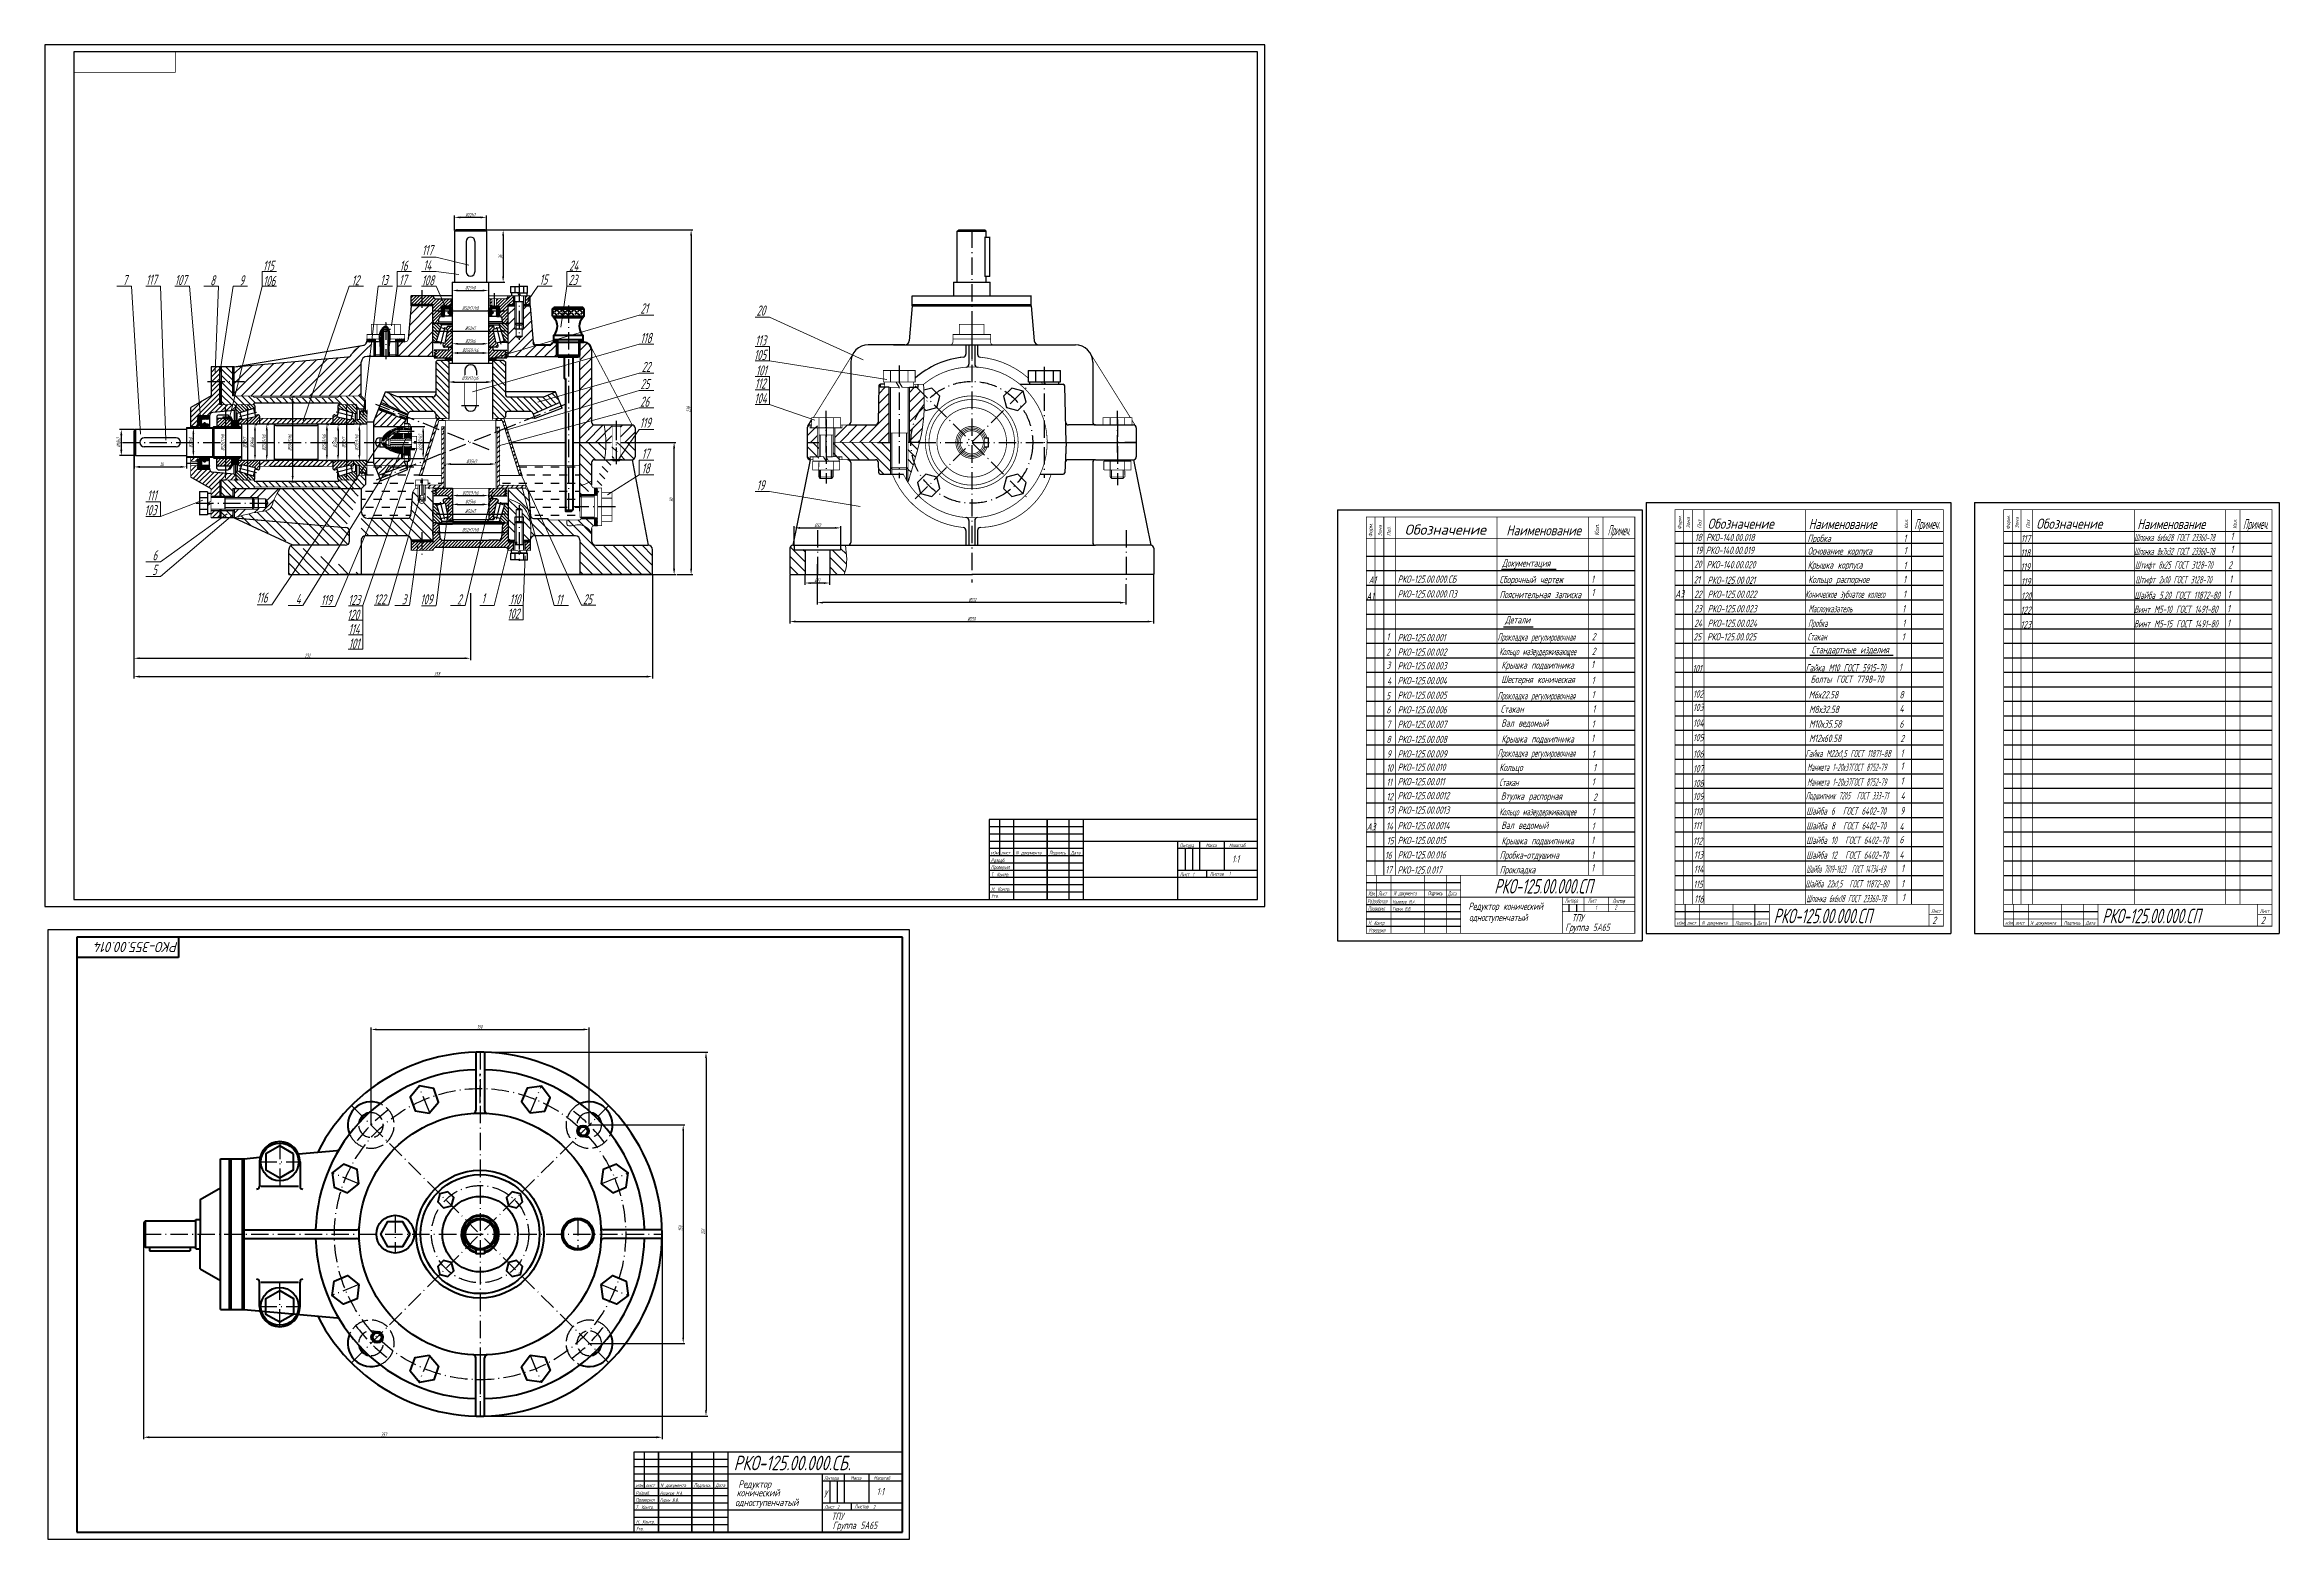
# Model space of a CAD drawing. Extents: x -10 to 1530, y -433 to 597.
import ezdxf
from ezdxf.enums import TextEntityAlignment as Align

# ---------------------------------------------------------------- set-up
doc = ezdxf.new("R2010")
doc.units = 0
doc.header["$PDMODE"] = 3
doc.linetypes.add('ACAD_ISO02W100', pattern=[15, 12, -3])
doc.linetypes.add('ACAD_ISO10W100', pattern=[18.5, 12, -3, 0.5, -3])
doc.layers.get('0').update_dxf_attribs({"linetype": 'CONTINUOUS'})
doc.layers.get('DEFPOINTS').update_dxf_attribs({"linetype": 'CONTINUOUS'})
for name, color, linetype in [('ОСИ', 40, 'ACAD_ISO10W100'), ('ПРЕДВАРИТ', 5, 'CONTINUOUS'), ('ТЕКСТ', 1, 'CONTINUOUS'), ('ШТРИХОВКИ', 9, 'CONTINUOUS')]:
    doc.layers.add(name, color=color, linetype=linetype)
doc.layers.add('ОСНОВНОЙ', color=7, linetype='CONTINUOUS', lineweight=50)
doc.layers.add('РАЗМЕРЫ', color=140, linetype='CONTINUOUS', lineweight=9)
doc.styles.get("Standard").update_dxf_attribs({"font": 'txt.shx', "width": 0.6, "oblique": 15})
doc.dimstyles.get("Standard").update_dxf_attribs({"dimtxt": 2.5, "dimasz": 4, "dimexe": 1.25, "dimexo": 0.625, "dimtad": 1, "dimdec": 4, "dimdsep": 46, "dimlunit": 6, "dimtxsty": 'Standard', "dimcen": 2.5, "dimadec": 0, "dimazin": 0, "dimtfac": 1, "dimtdec": 4, "dimtmove": 0, "dimatfit": 3, "dimfxl": 0, "dimtolj": 1, "dimtzin": 0, "dimarcsym": 0})
pattern_1 = [(45, (-637.1352, 0), (-0.561266, 0.561266), []), (45, (-637.1352, 0.3969), (-0.561266, 0.561266), [])]
pattern_2 = [(0, (-637.1352, 0), (0, 0.79375), []), (60, (-637.1352, 0), (-0.68740766, 0.396875), []), (120, (-637.1352, 0), (-0.68740766, -0.396875), [])]

msp = doc.modelspace()

# ---------------------------------------------------------------- texts
at = {"layer": 'ТЕКСТ', "color": 0, "oblique": 15, "width": 0.6}
for s, p in [('115', (140.37082, 440.74817)), ('117', (250.01099, 451.47796)), ('14', (250.88509, 441.03738)), ('24', (351.41906, 440.80378)), ('7', (43.74308, 430.89905)), ('117', (59.80162, 431.15453)), ('107', (79.65063, 430.86375)), ('8', (104.06346, 430.66544)), ('9', (124.17026, 430.66544)), ('106', (140.51355, 430.28301)), ('12', (201.55803, 430.66544)), ('13', (221.19723, 430.89905)), ('108', (249.8097, 430.63015)), ('15', (331.07847, 431.22608)), ('23', (350.95146, 430.99247)), ('21', (400.61737, 411.31139)), ('20', (480.62458, 409.86458)), ('118', (400.54009, 390.97489)), ('105', (478.83119, 379.28359)), ('113', (479.68016, 389.25111)), ('22', (401.47086, 370.9887)), ('101', (480.15391, 368.53318)), ('25', (400.58847, 359.21048)), ('104', (479.06499, 349.38246)), ('112', (479.44636, 359.58358)), ('26', (400.38267, 347.04269)), ('119', (400.07249, 332.52374)), ('17', (401.45224, 311.15439)), ('18', (401.45224, 301.10948)), ('19', (480.62458, 289.46583)), ('103', (58.72263, 272.25261)), ('111', (60.51052, 282.41699)), ('6', (64.31747, 241.21379)), ('5', (64.08368, 231.16887)), ('116', (136.01887, 212.05808)), ('4', (163.06543, 211.13545)), ('119', (180.26932, 210.40084)), ('123', (199.12224, 210.40984)), ('122', (216.80747, 210.82517)), ('3', (236.0963, 210.84017)), ('109', (248.8745, 210.8944)), ('2', (274.26978, 210.79874)), ('1', (291.10337, 211.54627)), ('110', (310.36388, 210.8944)), ('11', (342.32067, 210.66545)), ('25', (361.01242, 210.8491)), ('120', (198.46682, 200.20448)), ('102', (308.86606, 201.0259)), ('114', (199.31186, 190.29964)), ('101', (199.50116, 180.37141))]:
    msp.add_text(s, height=7, dxfattribs=at).set_placement(p)
for s, p in [('16', (234.63852, 440.80378)), ('17', (234.17092, 430.99247))]:
    msp.add_text(s, height=7, rotation=360, dxfattribs=at).set_placement(p)
at = {"layer": 'ТЕКСТ', "oblique": 15}
for s, height, p in [('Форм.', 2.5, (905.02533, 257.27942)), ('Зона', 2.5, (911.45817, 257.73875)), ('Поз.', 2.5, (917.66127, 257.96841)), ('Кол.', 3, (1061.25143, 258.19808)), ('Форм.', 2.5, (1118.03774, 262.50256)), ('Зона', 2.5, (1123.98417, 263.21583)), ('Поз', 2.5, (1131.83345, 263.21583)), ('Кол.', 2.5, (1274.30975, 262.97808)), ('Форм.', 2.5, (1344.51647, 262.50256)), ('Зона', 2.5, (1350.4629, 263.21583)), ('Поз', 2.5, (1358.31217, 263.21583)), ('Кол.', 2.5, (1500.78847, 262.97808))]:
    msp.add_text(s, height=height, rotation=90, dxfattribs=at).set_placement(p)
for s, height, width, p, p2 in [('Обозначение', 7, 0.762688, (927.31053, 258.88707), (983.36813, 258.88707)), ('Наименование', 7, 0.630156, (997.38253, 258.42774), (1048.84524, 258.42774)), ('Примеч.', 7, 0.376968, (1067.22478, 258.42774), (1082.61765, 258.42774)), ('Изм.', 3, 0.521604, (902.22996, 10.17565), (906.92439, 10.17565))]:
    msp.add_text(s, height=height, dxfattribs=dict(at, width=width)).set_placement(p, p2, align=Align.FIT)
for s, height, width, p in [('Обозначение', 7, 0.8, (1136.11487, 262.97808)), ('Наименование', 7, 0.7, (1205.80695, 262.74032)), ('Примеч.', 7, 0.4, (1278.59117, 262.74032)), ('Обозначение', 7, 0.8, (1362.5936, 262.97808)), ('Наименование', 7, 0.7, (1432.28568, 262.74032)), ('Примеч.', 7, 0.4, (1505.0699, 262.74032)), ('18', 5, 0.6, (1127.31388, 254.54458)), ('19', 5, 0.6, (1127.78959, 245.66368)), ('РКО-140.00.019', 5, 0.6, (1134.80299, 245.60887)), ('РКО-140.00.018', 5, 0.6, (1135.06282, 254.48977)), ('Пробка', 5, 0.6, (1204.96439, 253.89498)), ('Основание корпуса', 5, 0.6, (1205.09137, 245.17049)), ('1', 5, 0.6, (1271.1428, 253.89498)), ('1', 5, 0.6, (1271.3426, 245.47123)), ('118', 5, 0.6, (1351.83019, 243.85866)), ('117', 5, 0.6, (1352.13119, 253.78323)), ('Шпонка 6х6х28 ГОСТ 23360-78', 5, 0.45, (1430.13119, 254.45332)), ('Шпонка 8х7х32 ГОСТ 23360-78', 5, 0.45, (1430.13119, 244.82949)), ('1', 5, 0.6, (1496.54711, 255.35163)), ('1', 5, 0.6, (1496.54711, 246.35163)), ('Документация', 5, 0.6, (994.48791, 236.83869)), ('20', 5, 0.6, (1126.76757, 236.05465)), ('РКО-140.00.020', 5, 0.6, (1135.32265, 235.74013)), ('Крышка корпуса', 5, 0.6, (1205.09137, 235.54666)), ('1', 5, 0.6, (1271.15828, 235.24591)), ('119', 5, 0.6, (1351.83019, 234.23483)), ('Штифт 8х25 ГОСТ 3128-70', 5, 0.5, (1430.64309, 235.48635)), ('2', 5, 0.6, (1494.96336, 235.51245)), ('А1', 5, 0.6, (900.95964, 214.10796)), ('А1', 5, 0.6, (902.51967, 225.24592)), ('РКО-125.00.000.СБ', 5, 0.6, (922.47747, 225.77729)), ('РКО-125.00.000.ПЗ', 5, 0.6, (922.47747, 215.58213)), ('Пояснительная записка', 5, 0.6, (992.68902, 215.13144)), ('Сборочный чертеж', 5, 0.6, (992.68902, 225.47069)), ('1', 5, 0.6, (1055.87107, 225.76389)), ('1', 5, 0.6, (1056.10912, 216.52213)), ('А3', 5, 0.6, (1113.84772, 215.65578)), ('21', 5, 0.6, (1126.53068, 225.32133)), ('22', 5, 0.6, (1126.82159, 215.3701)), ('РКО-125.00.021', 5, 0.6, (1136.0412, 225.02059)), ('РКО-125.00.022', 5, 0.6, (1136.15255, 215.3701)), ('Коническое зубчатое колесо', 5, 0.5, (1203.27529, 215.3701)), ('Кольцо распорное', 5, 0.6, (1205.39237, 225.62208)), ('1', 5, 0.6, (1270.81803, 215.39676)), ('1', 5, 0.6, (1270.93064, 225.62208)), ('119', 5, 0.6, (1352.13119, 224.10796)), ('120', 5, 0.6, (1352.13119, 214.10796)), ('Шайба 5.20 ГОСТ 11872-80', 5, 0.55, (1430.24534, 214.66765)), ('Штифт 2х10 ГОСТ 3128-70', 5, 0.5, (1430.94409, 225.35948)), ('1', 5, 0.6, (1494.45636, 215.10547)), ('1', 5, 0.6, (1495.68026, 225.79709)), ('Детали ', 5, 0.6, (996.51166, 197.71052)), ('23', 5, 0.6, (1126.82159, 205.3701)), ('24', 5, 0.6, (1126.82159, 195.3701)), ('РКО-125.00.023', 5, 0.6, (1136.15255, 205.3701)), ('РКО-125.00.024', 5, 0.6, (1136.15255, 195.3701)), ('Пробка', 5, 0.5, (1205.37742, 195.3701)), ('Маслоуказатель', 5, 0.5, (1205.62429, 205.3701)), ('1', 5, 0.6, (1270.25711, 205.39676)), ('1', 5, 0.6, (1270.38446, 195.39676)), ('122', 5, 0.6, (1351.84486, 204.4116)), ('Винт М5-10 ГОСТ 1491-80', 5, 0.55, (1429.95901, 204.97128)), ('1', 5, 0.6, (1494.17002, 205.40911)), ('1', 5, 0.6, (1494.17002, 195.40911)), ('1', 5, 0.6, (914.76209, 186.00692)), ('РКО-125.00.001', 5, 0.6, (922.47747, 185.47085)), ('Прокладка регулировочная', 5, 0.5, (991.38006, 185.87767)), ('2', 5, 0.6, (1056.27792, 186.10459)), ('25', 5, 0.6, (1126.40196, 186.01385)), ('РКО-125.00.025', 5, 0.6, (1135.73292, 186.01385)), ('Стакан', 5, 0.5, (1204.95779, 186.01385)), ('1', 5, 0.6, (1269.96484, 186.0405)), ('123', 5, 0.6, (1351.84485, 194.4116)), ('Винт М5-15 ГОСТ 1491-80', 5, 0.55, (1429.959, 194.97128)), ('2', 5, 0.6, (914.52769, 175.4634)), ('3', 5, 0.6, (914.76377, 166.47541)), ('РКО-125.00.002', 5, 0.6, (922.47747, 175.51279)), ('РКО-125.00.003', 5, 0.6, (922.47747, 166.02892)), ('Кольцо мазеудерживающее', 5, 0.5, (992.49517, 175.86411)), ('Крышка подшипника', 5, 0.6, (993.99329, 166.55322)), ('2', 5, 0.6, (1056.27792, 175.9779)), ('1', 5, 0.6, (1055.87472, 167.02182)), ('Гайка М10 ГОСТ 5915-70', 5, 0.55, (1203.76662, 164.66765)), ('Стандартные изделия', 5, 0.6, (1207.71208, 177.15402)), ('1', 5, 0.6, (1267.97763, 165.10547)), ('4', 5, 0.6, (915.23257, 155.56896)), ('РКО-125.00.004', 5, 0.6, (922.47747, 155.83376)), ('Шестерня коническая', 5, 0.6, (993.88233, 156.70187)), ('1', 5, 0.6, (1056.23256, 155.98866)), ('101', 5, 0.6, (1125.65247, 164.10797)), ('Болты ГОСТ 7798-70', 5, 0.6, (1207.04599, 156.8371)), ('5', 5, 0.6, (914.53359, 145.35714)), ('6', 5, 0.6, (914.76799, 135.71497)), ('РКО-125.00.005', 5, 0.6, (922.47747, 145.82014)), ('РКО-125.00.006', 5, 0.6, (922.47747, 135.71409)), ('Прокладка регулировочная', 5, 0.5, (991.38006, 145.40095)), ('Стакан', 5, 0.6, (993.39794, 136.25557)), ('1', 5, 0.6, (1056.23256, 146.18863)), ('1', 5, 0.6, (1056.73929, 136.25557)), ('102', 5, 0.6, (1126.03712, 146.64154)), ('103', 5, 0.6, (1126.03712, 137.35046)), ('М6х22.58', 5, 0.6, (1205.80637, 146.08183)), ('М8х32.58', 5, 0.6, (1206.03025, 135.97239)), (' 8', 5, 0.6, (1265.23059, 146.08183)), ('4', 5, 0.6, (1268.36229, 136.53151)), ('7', 5, 0.6, (914.76799, 125.66002)), ('РКО-125.00.007', 5, 0.6, (922.47747, 125.7255)), ('Вал ведомый', 5, 0.6, (993.88233, 126.61085)), ('1', 5, 0.6, (1056.23256, 125.89763)), ('104', 5, 0.6, (1126.03712, 126.59236)), ('М10х35.58', 5, 0.6, (1206.03025, 125.94781)), (' 6', 5, 0.6, (1265.23059, 125.86728)), ('8', 5, 0.6, (914.76799, 115.29579)), ('9', 5, 0.6, (915.0007, 105.35083)), ('РКО-125.00.008', 5, 0.6, (922.47747, 115.29579)), ('РКО-125.00.009', 5, 0.6, (922.47747, 105.35302)), ('Прокладка регулировочная', 5, 0.5, (991.38006, 105.87417)), ('Крышка подшипника', 5, 0.6, (993.99329, 115.64525)), ('1', 5, 0.6, (1055.87472, 116.11385)), ('1', 5, 0.6, (1056.23256, 105.17363)), ('105', 5, 0.6, (1126.03712, 116.56778)), ('106', 5, 0.6, (1126.03712, 105.30782)), ('Гайка М22х1,5 ГОСТ 11871-88', 5, 0.5, (1203.58703, 105.60509)), ('М12х60.58', 5, 0.6, (1206.03025, 116.02323)), ('2', 5, 0.6, (1268.94163, 115.94271)), ('1', 5, 0.6, (1269.09437, 105.90583)), ('10', 5, 0.6, (914.7663, 95.64778)), ('РКО-125.00.010', 5, 0.6, (922.47747, 96.18743)), ('Кольцо ', 5, 0.6, (992.49517, 96.07667)), ('1', 5, 0.6, (1057.20572, 95.84237)), ('107', 5, 0.6, (1126.03712, 95.09024)), ('Манжета 1-20х37ГОСТ 8752-79', 5, 0.45, (1204.76108, 96.14647)), ('1', 5, 0.7, (1269.09437, 96.9054)), ('11', 5, 0.6, (914.7663, 85.80716)), ('12', 5, 0.6, (914.7663, 75.80688)), ('РКО-125.00.011', 5, 0.6, (922.47747, 86.22937)), ('РКО-125.00.0012', 5, 0.6, (922.47747, 76.57745)), ('Стакан', 5, 0.5, (992.49517, 85.70387)), ('Втулка распорная', 5, 0.6, (993.64608, 76.24251)), ('1', 5, 0.6, (1056.27792, 86.0691)), ('2', 5, 0.6, (1057.20572, 75.56694)), ('108', 5, 0.6, (1126.03712, 84.96674)), ('109', 5, 0.6, (1126.03712, 76.05503)), ('Подшипник 7205  ГОСТ 333-71', 5, 0.45, (1203.80641, 76.52563)), ('Манжета 1-20х37ГОСТ 8752-79', 5, 0.45, (1204.76108, 85.92114)), ('4', 5, 0.6, (1269.16962, 76.39583)), ('1', 5, 0.7, (1269.09437, 86.68007)), ('13', 5, 0.6, (915.0007, 66.83881)), ('РКО-125.00.0013', 5, 0.6, (922.47747, 66.61939)), ('Кольцо мазеудерживающее', 5, 0.5, (992.49517, 65.45048)), ('1', 5, 0.6, (1056.23256, 65.27479)), ('110', 5, 0.6, (1126.03712, 65.52665)), ('Шайба 6  ГОСТ 6402-70', 5, 0.55, (1204.15127, 65.96682)), ('9', 5, 0.6, (1268.83903, 66.12582)), ('А3', 5, 0.6, (901.17114, 55.18182)), ('14', 5, 0.6, (914.53191, 55.58359)), ('15', 5, 0.6, (915.0007, 45.50867)), ('РКО-125.00.0014', 5, 0.6, (922.47747, 55.88217)), ('РКО-125.00.015', 5, 0.6, (922.47747, 45.68701)), ('Вал ведомый', 5, 0.6, (993.88233, 56.18798)), ('Крышка подшипника', 5, 0.6, (993.99329, 45.41172)), ('1', 5, 0.6, (1055.87472, 45.88032)), ('1', 5, 0.6, (1056.23256, 55.47476)), ('111', 5, 0.6, (1126.03712, 55.93606)), ('112', 5, 0.6, (1126.03712, 45.25724)), ('Шайба 8  ГОСТ 6402-70', 5, 0.55, (1204.15127, 55.7415)), ('Шайба 10  ГОСТ 6402-70', 5, 0.55, (1204.15127, 45.81692)), ('6', 5, 0.6, (1268.36229, 46.25475)), ('4', 5, 0.6, (1268.36229, 55.28162)), ('изм.', 2.5, 0.7, (642.0368, 38.5115)), ('Разраб.', 2.5, 0.7, (642.15197, 33.21602)), ('Проверил', 2.5, 0.7, (642.15197, 28.49613)), ('лист', 2.5, 0.7, (649.06204, 38.5115)), ('N документа', 2.5, 0.7, (659.19681, 38.5115)), ('Подпись', 2.5, 0.7, (682.34554, 38.5115)), ('Дата', 2.5, 0.7, (697.20219, 38.5115)), ('Литера', 2.5, 0.7, (772.07633, 43.4521)), ('Масса', 2.5, 0.7, (790.27285, 43.56722)), ('Масштаб', 2.5, 0.7, (806.28118, 43.56722)), ('1:1', 5, 0.6, (808.31415, 32.93788)), ('16', 5, 0.6, (913.75734, 35.51056)), ('РКО-125.00.016', 5, 0.6, (922.55737, 35.74195)), ('Пробка-отдушина', 5, 0.6, (992.81209, 35.60351)), ('1', 5, 0.6, (1055.91219, 35.60351)), ('1', 5, 0.6, (1055.91219, 26.78349)), ('113', 5, 0.6, (1126.57745, 35.71409)), ('114', 5, 0.6, (1126.57745, 25.89178)), ('Шайба 7019-1623  ГОСТ 14734-69', 5, 0.4, (1204.15127, 25.96776)), ('Шайба 12  ГОСТ 6402-70', 5, 0.55, (1204.15127, 35.5916)), ('4', 5, 0.6, (1268.36229, 35.73321)), ('1', 5, 0.6, (1269.46704, 26.43594)), ('Н. Контр.', 2.5, 0.7, (642.3823, 13.41552)), ('Т. Контр.', 2.5, 0.7, (642.15197, 23.43089)), ('Лист', 2.5, 0.7, (772.30667, 23.53648)), ('1', 2.5, 0.6, (781.16567, 23.52143)), ('Листов', 2.5, 0.7, (793.03688, 23.88183)), ('1', 2.5, 0.6, (806.26605, 24.10467)), ('17', 5, 0.6, (913.98892, 25.56105)), ('РКО-125.0.017', 5, 0.6, (922.32579, 25.32966)), ('РКО-125.00.000.СП', 10, 0.6, (989.06021, 11.58778)), ('Прокладка', 5, 0.6, (992.81209, 25.47682)), ('115', 5, 0.6, (1126.29658, 15.5082)), ('Шайба 22х1,5  ГОСТ 11872-80', 5, 0.48, (1203.54992, 15.80004)), ('1', 5, 0.6, (1269.46704, 15.90987)), ('Утв.', 2.5, 0.7, (642.49747, 8.69563)), ('Разработал', 3, 0.521604, (901.57795, 4.83109)), ('Проверил', 3, 0.521604, (901.96916, -0.25276)), ('Лист', 3, 0.521604, (909.01081, 10.04529)), ('Налепов М.А.', 2.5, 0.6, (918.93146, 4.59929)), ('Гурин В.В.', 2.5, 0.6, (918.93146, -0.16381)), ('N документа', 3, 0.521604, (919.57329, 10.306)), ('Подпись', 3, 0.521604, (943.17587, 10.43636)), ('Дата', 3, 0.521604, (956.99837, 10.04529)), ('Редуктор конический', 5, 0.6, (971.24586, 0.34136)), ('Литера', 3, 0.521604, (1037.72961, 5.24983)), ('Лист', 3, 0.521604, (1053.59024, 5.24983)), ('1', 3, 0.521604, (1058.5834, 0.25843)), ('Листов', 3, 0.521604, (1070.47887, 4.95622)), ('2', 3, 0.521604, (1072.03758, 0.57566)), ('116', 5, 0.6, (1126.79523, 5.30178)), ('РКО-125.00.000.СП', 10, 0.6, (1181.54553, -8.86831)), ('Шпонка 6х6х18 ГОСТ 23360-78', 5, 0.45, (1204.14867, 5.63301)), ('1', 5, 0.6, (1270.06839, 6.44508)), ('Лист', 2.5, 0.7, (1290.24102, -1.74835)), ('РКО-125.00.000.СП', 10, 0.6, (1408.02426, -8.86831)), ('Лист', 2.5, 0.7, (1516.71975, -1.74835)), ('Н. Контр', 3, 0.521604, (902.22996, -10.15975)), ('Утвердил', 3, 0.521604, (902.49076, -15.11325)), ('одноступенчатый', 5, 0.6, (971.71465, -7.39056)), ('Группа 5А65', 5, 0.6, (1037.91984, -14.15962)), ('ТПУ', 5, 0.6, (1042.50326, -7.62486)), ('изм.', 2.5, 0.7, (1114.70261, -9.83207)), ('лист', 2.5, 0.7, (1121.83831, -9.83207)), ('N документа', 2.5, 0.7, (1132.06616, -9.83207)), ('Подпись', 2.5, 0.7, (1155.13828, -9.83207)), ('Дата', 2.5, 0.7, (1170.12327, -9.83207)), ('2', 5, 0.7, (1290.95972, -9.34382)), ('изм.', 2.5, 0.7, (1341.18133, -9.83207)), ('лист', 2.5, 0.7, (1348.31704, -9.83207)), ('N документа', 2.5, 0.7, (1358.54489, -9.83207)), ('Подпись', 2.5, 0.7, (1381.61701, -9.83207)), ('Дата', 2.5, 0.7, (1396.602, -9.83207)), ('2', 5, 0.7, (1517.43845, -9.34382)), ('РКО-125.00.000.СБ.', 10, 0.7, (464.90453, -385.82725)), ('изм.', 2.5, 0.7, (397.14644, -397.45828)), ('Разраб.', 2.5, 0.7, (397.2616, -402.75376)), ('лист', 2.5, 0.7, (404.17167, -397.45828)), ('Налепов М.А.', 2.5, 0.6, (414.08146, -402.92214)), ('N документа', 2.5, 0.7, (414.30644, -397.45828)), ('Подпись', 2.5, 0.7, (437.45517, -397.45828)), ('Дата', 2.5, 0.7, (452.31182, -397.45828)), ('конический', 5, 0.7, (466.90395, -403.77708)), ('Редуктор', 5, 0.7, (468.04458, -397.79434)), ('У', 5, 0.6, (526.94068, -404.58248)), ('Литера', 2.5, 0.7, (527.18597, -392.51768)), ('Масса', 2.5, 0.7, (545.38248, -392.40256)), ('Масштаб', 2.5, 0.7, (561.39081, -392.40256)), ('1:1', 5, 0.6, (563.42378, -403.0319)), ('Проверил', 2.5, 0.7, (397.2616, -407.47365)), ('Т. Контр.', 2.5, 0.7, (397.2616, -412.53889)), ('Гурин В.В.', 2.5, 0.6, (414.08146, -407.68524)), ('одноступенчатый', 5, 0.7, (465.86776, -410.47457)), ('Лист', 2.5, 0.7, (527.41631, -412.4333)), ('ТПУ', 5, 0.6, (532.29154, -420.04298)), ('2', 2.5, 0.6, (536.27531, -412.44835)), ('Листов', 2.5, 0.7, (548.14651, -412.08795)), ('2', 2.5, 0.6, (561.13531, -412.28144)), ('Утв.', 2.5, 0.7, (397.60711, -427.27415)), ('Н. Контр.', 2.5, 0.7, (397.49194, -422.55426)), ('Группа 5А65', 5, 0.6, (533.06984, -426.25946))]:
    msp.add_text(s, height=height, dxfattribs=dict(at, width=width)).set_placement(p)
at = {"layer": 'ТЕКСТ', "oblique": 15, "text_generation_flag": 6, "width": 0.864665}
msp.add_text('РКО-355.00.014', height=7, dxfattribs=at).set_placement((82.10964, -21.71073))

# ---------------------------------------------------------------- blocks, each defined once
blk = doc.blocks.new('*D58')
at = {"layer": 'DEFPOINTS', "color": 0, "lineweight": 25}
for p in [(52.5, 331.4), (42.8, 313.4), (52.5, 313.4)]:
    blk.add_point(p, dxfattribs=at)
at = {"layer": 'РАЗМЕРЫ', "color": 0, "lineweight": -2}
for p, q in [((51.9, 331.4), (41.6, 331.4)), ((42.8, 327.4), (42.8, 317.4)), ((51.9, 313.4), (41.6, 313.4))]:
    blk.add_line(p, q, dxfattribs=at)
at = {"layer": 'РАЗМЕРЫ', "color": 0, "lineweight": 25}
for points in [[(42.1, 327.4), (43.5, 327.4), (42.8, 331.4)], [(42.1, 317.4), (43.5, 317.4), (42.8, 313.4)]]:
    blk.add_solid(points, dxfattribs=at)
at = {"layer": 'РАЗМЕРЫ', "color": 0, "insert": (40.9, 322.5), "char_height": 2.5, "attachment_point": 5, "rotation": 90}
blk.add_mtext('\\A1;%%c18k7', dxfattribs=at)
blk = doc.blocks.new('*D59')
at = {"layer": 'DEFPOINTS', "color": 0, "lineweight": 25}
for p in [(87.5, 332.4), (92.5, 332.4), (87.5, 312.4)]:
    blk.add_point(p, dxfattribs=at)
at = {"layer": 'РАЗМЕРЫ', "color": 0, "lineweight": -2}
for p, q in [((88.1, 332.4), (93.7, 332.4)), ((92.5, 316.4), (92.5, 328.4)), ((88.1, 312.4), (93.7, 312.4))]:
    blk.add_line(p, q, dxfattribs=at)
at = {"layer": 'РАЗМЕРЫ', "color": 0, "lineweight": 25}
for points in [[(91.8, 328.4), (93.1, 328.4), (92.5, 332.4)], [(91.8, 316.4), (93.1, 316.4), (92.5, 312.4)]]:
    blk.add_solid(points, dxfattribs=at)
at = {"layer": 'РАЗМЕРЫ', "color": 0, "insert": (90.6, 322.4), "char_height": 2.5, "attachment_point": 5, "rotation": 90}
blk.add_mtext('\\A1;%%c20h8', dxfattribs=at)
blk = doc.blocks.new('*D60')
at = {"layer": 'DEFPOINTS', "color": 0, "lineweight": 25}
for p in [(128.8, 348.4), (129.8, 296.4), (130.3, 296.4)]:
    blk.add_point(p, dxfattribs=at)
at = {"layer": 'РАЗМЕРЫ', "color": 0, "lineweight": -2}
for p, q in [((129.5, 348.4), (131, 348.4)), ((129.8, 344.4), (129.8, 300.4)), ((129.7, 296.4), (128.5, 296.4))]:
    blk.add_line(p, q, dxfattribs=at)
at = {"layer": 'РАЗМЕРЫ', "color": 0, "lineweight": 25}
for points in [[(129.1, 344.4), (130.4, 344.4), (129.8, 348.4)], [(129.1, 300.4), (130.4, 300.4), (129.8, 296.4)]]:
    blk.add_solid(points, dxfattribs=at)
at = {"layer": 'РАЗМЕРЫ', "color": 0, "insert": (127.9, 322.4), "char_height": 2.5, "attachment_point": 5, "rotation": 90}
blk.add_mtext('\\A1;%%c52H7', dxfattribs=at)
blk = doc.blocks.new('*D61')
at = {"layer": 'DEFPOINTS', "color": 0, "lineweight": 25}
for p in [(134.3, 334.9), (134.9, 309.9), (136.3, 309.9)]:
    blk.add_point(p, dxfattribs=at)
at = {"layer": 'РАЗМЕРЫ', "color": 0, "lineweight": -2}
for p, q in [((134.9, 330.9), (134.9, 313.9)), ((135, 334.9), (136.2, 334.9)), ((135.6, 309.9), (133.7, 309.9))]:
    blk.add_line(p, q, dxfattribs=at)
at = {"layer": 'РАЗМЕРЫ', "color": 0, "lineweight": 25}
for points in [[(134.3, 330.9), (135.6, 330.9), (134.9, 334.9)], [(134.3, 313.9), (135.6, 313.9), (134.9, 309.9)]]:
    blk.add_solid(points, dxfattribs=at)
at = {"layer": 'РАЗМЕРЫ', "color": 0, "insert": (133.1, 322.4), "char_height": 2.5, "attachment_point": 5, "rotation": 90}
blk.add_mtext('\\A1;%%c25k6', dxfattribs=at)
blk = doc.blocks.new('*D62')
at = {"layer": 'DEFPOINTS', "color": 0, "lineweight": 25}
for p in [(142.4, 334.9), (143, 309.9), (144.3, 309.9)]:
    blk.add_point(p, dxfattribs=at)
at = {"layer": 'РАЗМЕРЫ', "color": 0, "lineweight": -2}
for p, q in [((143, 334.9), (144.3, 334.9)), ((143, 330.9), (143, 313.9)), ((143.7, 309.9), (141.8, 309.9))]:
    blk.add_line(p, q, dxfattribs=at)
at = {"layer": 'РАЗМЕРЫ', "color": 0, "lineweight": 25}
for points in [[(142.4, 330.9), (143.7, 330.9), (143, 334.9)], [(142.4, 313.9), (143.7, 313.9), (143, 309.9)]]:
    blk.add_solid(points, dxfattribs=at)
at = {"layer": 'РАЗМЕРЫ', "color": 0, "insert": (141.1, 322.4), "char_height": 2.5, "attachment_point": 5, "rotation": 90}
blk.add_mtext('\\A1;%%c25E9/k6', dxfattribs=at)
blk = doc.blocks.new('*D63')
at = {"layer": 'DEFPOINTS', "color": 0, "lineweight": 25}
for p in [(183.9, 334.9), (184.5, 309.9), (185.8, 309.9)]:
    blk.add_point(p, dxfattribs=at)
at = {"layer": 'РАЗМЕРЫ', "color": 0, "lineweight": -2}
for p, q in [((184.5, 334.9), (185.8, 334.9)), ((184.5, 330.9), (184.5, 313.9)), ((185.2, 309.9), (183.3, 309.9))]:
    blk.add_line(p, q, dxfattribs=at)
at = {"layer": 'РАЗМЕРЫ', "color": 0, "lineweight": 25}
for points in [[(183.8, 330.9), (185.2, 330.9), (184.5, 334.9)], [(183.8, 313.9), (185.2, 313.9), (184.5, 309.9)]]:
    blk.add_solid(points, dxfattribs=at)
at = {"layer": 'РАЗМЕРЫ', "color": 0, "insert": (182.6, 322.4), "char_height": 2.5, "attachment_point": 5, "rotation": 90}
blk.add_mtext('\\A1;%%c25E9/k6', dxfattribs=at)
blk = doc.blocks.new('*D64')
at = {"layer": 'DEFPOINTS', "color": 0, "lineweight": 25}
for p in [(191.6, 334.9), (192.2, 309.9), (193.5, 309.9)]:
    blk.add_point(p, dxfattribs=at)
at = {"layer": 'РАЗМЕРЫ', "color": 0, "lineweight": -2}
for p, q in [((192.2, 334.9), (193.4, 334.9)), ((192.2, 330.9), (192.2, 313.9)), ((192.9, 309.9), (190.9, 309.9))]:
    blk.add_line(p, q, dxfattribs=at)
at = {"layer": 'РАЗМЕРЫ', "color": 0, "lineweight": 25}
for points in [[(191.5, 330.9), (192.8, 330.9), (192.2, 334.9)], [(191.5, 313.9), (192.8, 313.9), (192.2, 309.9)]]:
    blk.add_solid(points, dxfattribs=at)
at = {"layer": 'РАЗМЕРЫ', "color": 0, "insert": (190.3, 322.4), "char_height": 2.5, "attachment_point": 5, "rotation": 90}
blk.add_mtext('\\A1;%%c25k6', dxfattribs=at)
blk = doc.blocks.new('*D65')
at = {"layer": 'DEFPOINTS', "color": 0, "lineweight": 25}
for p in [(197.1, 348.4), (198, 296.4), (198.5, 296.4)]:
    blk.add_point(p, dxfattribs=at)
at = {"layer": 'РАЗМЕРЫ', "color": 0, "lineweight": -2}
for p, q in [((197.7, 348.4), (199.2, 348.4)), ((198, 344.4), (198, 300.4)), ((197.9, 296.4), (196.7, 296.4))]:
    blk.add_line(p, q, dxfattribs=at)
at = {"layer": 'РАЗМЕРЫ', "color": 0, "lineweight": 25}
for points in [[(197.3, 344.4), (198.6, 344.4), (198, 348.4)], [(197.3, 300.4), (198.6, 300.4), (198, 296.4)]]:
    blk.add_solid(points, dxfattribs=at)
at = {"layer": 'РАЗМЕРЫ', "color": 0, "insert": (196.1, 322.4), "char_height": 2.5, "attachment_point": 5, "rotation": 90}
blk.add_mtext('\\A1;%%c52H7', dxfattribs=at)
blk = doc.blocks.new('*D66')
at = {"layer": 'DEFPOINTS', "color": 0, "lineweight": 25}
for p in [(206.3, 334.9), (206.9, 309.9), (208.2, 309.9)]:
    blk.add_point(p, dxfattribs=at)
at = {"layer": 'РАЗМЕРЫ', "color": 0, "lineweight": -2}
for p, q in [((206.9, 334.9), (208.1, 334.9)), ((206.9, 330.9), (206.9, 313.9)), ((207.6, 309.9), (205.6, 309.9))]:
    blk.add_line(p, q, dxfattribs=at)
at = {"layer": 'РАЗМЕРЫ', "color": 0, "lineweight": 25}
for points in [[(206.2, 330.9), (207.5, 330.9), (206.9, 334.9)], [(206.2, 313.9), (207.5, 313.9), (206.9, 309.9)]]:
    blk.add_solid(points, dxfattribs=at)
at = {"layer": 'РАЗМЕРЫ', "color": 0, "insert": (205, 322.4), "char_height": 2.5, "attachment_point": 5, "rotation": 90}
blk.add_mtext('\\A1;%%c25E9/k6', dxfattribs=at)
blk = doc.blocks.new('*D67')
at = {"layer": 'DEFPOINTS', "color": 0, "lineweight": 25}
for p in [(160.5, 354.4), (159.4, 295.4), (160.9, 295.4)]:
    blk.add_point(p, dxfattribs=at)
at = {"layer": 'РАЗМЕРЫ', "color": 0, "lineweight": -2}
for p, q in [((161.1, 354.4), (162.2, 354.4)), ((160.9, 350.4), (160.9, 299.4)), ((160, 295.4), (162.2, 295.4))]:
    blk.add_line(p, q, dxfattribs=at)
at = {"layer": 'РАЗМЕРЫ', "color": 0, "lineweight": 25}
for points in [[(160.2, 350.4), (161.6, 350.4), (160.9, 354.4)], [(160.2, 299.4), (161.6, 299.4), (160.9, 295.4)]]:
    blk.add_solid(points, dxfattribs=at)
at = {"layer": 'РАЗМЕРЫ', "color": 0, "insert": (159, 322.4), "char_height": 2.5, "attachment_point": 5, "rotation": 90}
blk.add_mtext('\\A1;%%c59H7/h6', dxfattribs=at)
blk = doc.blocks.new('*D68')
at = {"layer": 'DEFPOINTS', "color": 0, "lineweight": 25}
for p in [(222.9, 333.4), (222.9, 311.4), (250.8, 311.4)]:
    blk.add_point(p, dxfattribs=at)
at = {"layer": 'РАЗМЕРЫ', "color": 0, "lineweight": -2}
for p, q in [((223.5, 333.4), (252.1, 333.4)), ((250.8, 329.4), (250.8, 315.4)), ((223.5, 311.4), (252.1, 311.4))]:
    blk.add_line(p, q, dxfattribs=at)
at = {"layer": 'РАЗМЕРЫ', "color": 0, "lineweight": 25}
for points in [[(250.2, 329.4), (251.5, 329.4), (250.8, 333.4)], [(250.2, 315.4), (251.5, 315.4), (250.8, 311.4)]]:
    blk.add_solid(points, dxfattribs=at)
at = {"layer": 'РАЗМЕРЫ', "color": 0, "insert": (249, 322.5), "char_height": 2.5, "attachment_point": 5, "rotation": 90}
blk.add_mtext('\\A1;%%c22H7/k7', dxfattribs=at)
blk = doc.blocks.new('*D69')
at = {"layer": 'DEFPOINTS', "color": 0, "lineweight": 25}
for p in [(294.4, 477.6), (272.4, 467.9), (294.4, 467.9)]:
    blk.add_point(p, dxfattribs=at)
at = {"layer": 'РАЗМЕРЫ', "color": 0, "lineweight": -2}
for p, q in [((272.4, 468.5), (272.4, 478.8)), ((276.4, 477.6), (290.4, 477.6)), ((294.4, 468.5), (294.4, 478.8))]:
    blk.add_line(p, q, dxfattribs=at)
at = {"layer": 'РАЗМЕРЫ', "color": 0, "lineweight": 25}
for points in [[(276.4, 478.2), (276.4, 476.9), (272.4, 477.6)], [(290.4, 478.2), (290.4, 476.9), (294.4, 477.6)]]:
    blk.add_solid(points, dxfattribs=at)
at = {"layer": 'РАЗМЕРЫ', "color": 0, "insert": (283.5, 479.4), "char_height": 2.5, "attachment_point": 5}
blk.add_mtext('\\A1;%%c22k7', dxfattribs=at)
blk = doc.blocks.new('*D70')
at = {"layer": 'DEFPOINTS', "color": 0, "lineweight": 25}
for p in [(270.9, 428.2), (295.9, 428.6), (295.9, 427.2)]:
    blk.add_point(p, dxfattribs=at)
at = {"layer": 'РАЗМЕРЫ', "color": 0, "lineweight": -2}
for p, q in [((270.9, 427.6), (270.9, 425.9)), ((274.9, 427.2), (291.9, 427.2)), ((295.9, 428), (295.9, 425.9))]:
    blk.add_line(p, q, dxfattribs=at)
at = {"layer": 'РАЗМЕРЫ', "color": 0, "lineweight": 25}
for points in [[(274.9, 427.8), (274.9, 426.5), (270.9, 427.2)], [(291.9, 427.8), (291.9, 426.5), (295.9, 427.2)]]:
    blk.add_solid(points, dxfattribs=at)
at = {"layer": 'РАЗМЕРЫ', "color": 0, "insert": (283.4, 429.1), "char_height": 2.5, "attachment_point": 5}
blk.add_mtext('\\A1;%%c25h8', dxfattribs=at)
blk = doc.blocks.new('*D71')
at = {"layer": 'DEFPOINTS', "color": 0, "lineweight": 25}
for p in [(270.9, 391.5), (295.9, 391.9), (295.9, 390.5)]:
    blk.add_point(p, dxfattribs=at)
at = {"layer": 'РАЗМЕРЫ', "color": 0, "lineweight": -2}
for p, q in [((270.9, 390.9), (270.9, 389.2)), ((274.9, 390.5), (291.9, 390.5)), ((295.9, 391.2), (295.9, 389.2))]:
    blk.add_line(p, q, dxfattribs=at)
at = {"layer": 'РАЗМЕРЫ', "color": 0, "lineweight": 25}
for points in [[(274.9, 391.1), (274.9, 389.8), (270.9, 390.5)], [(291.9, 391.1), (291.9, 389.8), (295.9, 390.5)]]:
    blk.add_solid(points, dxfattribs=at)
at = {"layer": 'РАЗМЕРЫ', "color": 0, "insert": (283.4, 392.3), "char_height": 2.5, "attachment_point": 5}
blk.add_mtext('\\A1;%%c25k6', dxfattribs=at)
blk = doc.blocks.new('*D72')
at = {"layer": 'DEFPOINTS', "color": 0, "lineweight": 25}
for p in [(257.4, 411.2), (309.4, 413.1), (309.4, 411.2)]:
    blk.add_point(p, dxfattribs=at)
at = {"layer": 'РАЗМЕРЫ', "color": 0, "lineweight": -2}
for p, q in [((257.4, 411.8), (257.4, 414.3)), ((261.4, 413.1), (305.4, 413.1)), ((309.4, 411.8), (309.4, 414.3))]:
    blk.add_line(p, q, dxfattribs=at)
at = {"layer": 'РАЗМЕРЫ', "color": 0, "lineweight": 25}
for points in [[(261.4, 413.8), (261.4, 412.4), (257.4, 413.1)], [(305.4, 413.8), (305.4, 412.4), (309.4, 413.1)]]:
    blk.add_solid(points, dxfattribs=at)
at = {"layer": 'РАЗМЕРЫ', "color": 0, "insert": (283.4, 415), "char_height": 2.5, "attachment_point": 5}
blk.add_mtext('\\A1;%%c52H7/h8', dxfattribs=at)
blk = doc.blocks.new('*D73')
at = {"layer": 'DEFPOINTS', "color": 0, "lineweight": 25}
for p in [(113.6, 348.4), (114.6, 296.4), (115.1, 296.4)]:
    blk.add_point(p, dxfattribs=at)
at = {"layer": 'РАЗМЕРЫ', "color": 0, "lineweight": -2}
for p, q in [((114.3, 348.4), (115.8, 348.4)), ((114.6, 344.4), (114.6, 300.4)), ((114.5, 296.4), (113.3, 296.4))]:
    blk.add_line(p, q, dxfattribs=at)
at = {"layer": 'РАЗМЕРЫ', "color": 0, "lineweight": 25}
for points in [[(113.9, 344.4), (115.2, 344.4), (114.6, 348.4)], [(113.9, 300.4), (115.2, 300.4), (114.6, 296.4)]]:
    blk.add_solid(points, dxfattribs=at)
at = {"layer": 'РАЗМЕРЫ', "color": 0, "insert": (112.7, 322.4), "char_height": 2.5, "attachment_point": 5, "rotation": 90}
blk.add_mtext('\\A1;%%c52H7/h8', dxfattribs=at)
blk = doc.blocks.new('*D74')
at = {"layer": 'DEFPOINTS', "color": 0, "lineweight": 25}
for p in [(257.4, 397.3), (309.4, 399.2), (309.4, 397.3)]:
    blk.add_point(p, dxfattribs=at)
at = {"layer": 'РАЗМЕРЫ', "color": 0, "lineweight": -2}
for p, q in [((257.4, 397.9), (257.4, 400.5)), ((309.4, 397.9), (309.4, 400.5)), ((261.4, 399.2), (305.4, 399.2))]:
    blk.add_line(p, q, dxfattribs=at)
at = {"layer": 'РАЗМЕРЫ', "color": 0, "lineweight": 25}
for points in [[(261.4, 399.9), (261.4, 398.5), (257.4, 399.2)], [(305.4, 399.9), (305.4, 398.5), (309.4, 399.2)]]:
    blk.add_solid(points, dxfattribs=at)
at = {"layer": 'РАЗМЕРЫ', "color": 0, "insert": (283.4, 401.1), "char_height": 2.5, "attachment_point": 5}
blk.add_mtext('\\A1;%%c52H7', dxfattribs=at)
blk = doc.blocks.new('*D75')
at = {"layer": 'DEFPOINTS', "color": 0, "lineweight": 25}
for p in [(270.9, 385.2), (295.9, 385.5), (295.9, 384.1)]:
    blk.add_point(p, dxfattribs=at)
at = {"layer": 'РАЗМЕРЫ', "color": 0, "lineweight": -2}
for p, q in [((270.9, 384.5), (270.9, 382.9)), ((274.9, 384.1), (291.9, 384.1)), ((295.9, 384.9), (295.9, 382.9))]:
    blk.add_line(p, q, dxfattribs=at)
at = {"layer": 'РАЗМЕРЫ', "color": 0, "lineweight": 25}
for points in [[(274.9, 384.8), (274.9, 383.4), (270.9, 384.1)], [(291.9, 384.8), (291.9, 383.4), (295.9, 384.1)]]:
    blk.add_solid(points, dxfattribs=at)
at = {"layer": 'РАЗМЕРЫ', "color": 0, "insert": (283.4, 386), "char_height": 2.5, "attachment_point": 5}
blk.add_mtext('\\A1;%%c25E9/k6', dxfattribs=at)
blk = doc.blocks.new('*D76')
at = {"layer": 'DEFPOINTS', "color": 0, "lineweight": 25}
for p in [(268.4, 363.7), (298.4, 364.1), (298.4, 363.7)]:
    blk.add_point(p, dxfattribs=at)
at = {"layer": 'РАЗМЕРЫ', "color": 0, "lineweight": -2}
for p, q in [((268.4, 364.4), (268.4, 365.3)), ((272.4, 364.1), (294.4, 364.1)), ((298.4, 364.4), (298.4, 365.3))]:
    blk.add_line(p, q, dxfattribs=at)
at = {"layer": 'РАЗМЕРЫ', "color": 0, "lineweight": 25}
for points in [[(272.4, 364.8), (272.4, 363.4), (268.4, 364.1)], [(294.4, 364.8), (294.4, 363.4), (298.4, 364.1)]]:
    blk.add_solid(points, dxfattribs=at)
at = {"layer": 'РАЗМЕРЫ', "color": 0, "insert": (283.2, 366.4), "char_height": 2.5, "attachment_point": 5}
blk.add_mtext('\\A1;%%c30H7/p6', dxfattribs=at)
blk = doc.blocks.new('*D77')
at = {"layer": 'DEFPOINTS', "color": 0, "lineweight": 25}
for p in [(270.9, 286.9), (295.9, 287.3), (295.9, 285.9)]:
    blk.add_point(p, dxfattribs=at)
at = {"layer": 'РАЗМЕРЫ', "color": 0, "lineweight": -2}
for p, q in [((270.9, 286.3), (270.9, 284.6)), ((274.9, 285.9), (291.9, 285.9)), ((295.9, 286.7), (295.9, 284.6))]:
    blk.add_line(p, q, dxfattribs=at)
at = {"layer": 'РАЗМЕРЫ', "color": 0, "lineweight": 25}
for points in [[(274.9, 286.5), (274.9, 285.2), (270.9, 285.9)], [(291.9, 286.5), (291.9, 285.2), (295.9, 285.9)]]:
    blk.add_solid(points, dxfattribs=at)
at = {"layer": 'РАЗМЕРЫ', "color": 0, "insert": (283.5, 287.8), "char_height": 2.5, "attachment_point": 5}
blk.add_mtext('\\A1;%%c25E9/k6', dxfattribs=at)
blk = doc.blocks.new('*D78')
at = {"layer": 'DEFPOINTS', "color": 0, "lineweight": 25}
for p in [(270.9, 280.8), (295.9, 281.2), (295.9, 279.8)]:
    blk.add_point(p, dxfattribs=at)
at = {"layer": 'РАЗМЕРЫ', "color": 0, "lineweight": -2}
for p, q in [((270.9, 280.2), (270.9, 278.5)), ((274.9, 279.8), (291.9, 279.8)), ((295.9, 280.6), (295.9, 278.5))]:
    blk.add_line(p, q, dxfattribs=at)
at = {"layer": 'РАЗМЕРЫ', "color": 0, "lineweight": 25}
for points in [[(274.9, 280.4), (274.9, 279.1), (270.9, 279.8)], [(291.9, 280.4), (291.9, 279.1), (295.9, 279.8)]]:
    blk.add_solid(points, dxfattribs=at)
at = {"layer": 'РАЗМЕРЫ', "color": 0, "insert": (283.4, 281.7), "char_height": 2.5, "attachment_point": 5}
blk.add_mtext('\\A1;%%c25k6', dxfattribs=at)
blk = doc.blocks.new('*D79')
at = {"layer": 'DEFPOINTS', "color": 0, "lineweight": 25}
for p in [(257.4, 271.2), (309.4, 273.1), (309.4, 271.2)]:
    blk.add_point(p, dxfattribs=at)
at = {"layer": 'РАЗМЕРЫ', "color": 0, "lineweight": -2}
for p, q in [((257.4, 271.9), (257.4, 274.4)), ((261.4, 273.1), (305.4, 273.1)), ((309.4, 271.9), (309.4, 274.4))]:
    blk.add_line(p, q, dxfattribs=at)
at = {"layer": 'РАЗМЕРЫ', "color": 0, "lineweight": 25}
for points in [[(261.4, 273.8), (261.4, 272.5), (257.4, 273.1)], [(305.4, 273.8), (305.4, 272.5), (309.4, 273.1)]]:
    blk.add_solid(points, dxfattribs=at)
at = {"layer": 'РАЗМЕРЫ', "color": 0, "insert": (283.4, 275), "char_height": 2.5, "attachment_point": 5}
blk.add_mtext('\\A1;%%c52H7', dxfattribs=at)
blk = doc.blocks.new('*D80')
at = {"layer": 'DEFPOINTS', "color": 0, "lineweight": 25}
for p in [(257.4, 258.4), (309.4, 260.3), (309.4, 258.4)]:
    blk.add_point(p, dxfattribs=at)
at = {"layer": 'РАЗМЕРЫ', "color": 0, "lineweight": -2}
for p, q in [((257.4, 259), (257.4, 261.6)), ((261.4, 260.3), (305.4, 260.3)), ((309.4, 259), (309.4, 261.6))]:
    blk.add_line(p, q, dxfattribs=at)
at = {"layer": 'РАЗМЕРЫ', "color": 0, "lineweight": 25}
for points in [[(261.4, 261), (261.4, 259.7), (257.4, 260.3)], [(305.4, 261), (305.4, 259.7), (309.4, 260.3)]]:
    blk.add_solid(points, dxfattribs=at)
at = {"layer": 'РАЗМЕРЫ', "color": 0, "insert": (283.4, 262.2), "char_height": 2.5, "attachment_point": 5}
blk.add_mtext('\\A1;%%c52H7/h8', dxfattribs=at)
blk = doc.blocks.new('*D81')
at = {"layer": 'DEFPOINTS', "color": 0, "lineweight": 25}
for p in [(293.4, 468.9), (294.4, 432.9), (306, 432.9)]:
    blk.add_point(p, dxfattribs=at)
at = {"layer": 'РАЗМЕРЫ', "color": 0, "lineweight": -2}
for p, q in [((294, 468.9), (307.2, 468.9)), ((306, 464.9), (306, 436.9)), ((295, 432.9), (307.2, 432.9))]:
    blk.add_line(p, q, dxfattribs=at)
at = {"layer": 'РАЗМЕРЫ', "color": 0, "lineweight": 25}
for points in [[(305.3, 464.9), (306.6, 464.9), (306, 468.9)], [(305.3, 436.9), (306.6, 436.9), (306, 432.9)]]:
    blk.add_solid(points, dxfattribs=at)
at = {"layer": 'РАЗМЕРЫ', "color": 0, "insert": (304.1, 450.4), "char_height": 2.5, "attachment_point": 5, "rotation": 90}
blk.add_mtext('\\A1;36', dxfattribs=at)
blk = doc.blocks.new('*D82')
at = {"layer": 'DEFPOINTS', "color": 0, "lineweight": 25}
for p in [(396.9, 322.4), (423.8, 322.4), (352.2, 231.4)]:
    blk.add_point(p, dxfattribs=at)
at = {"layer": 'РАЗМЕРЫ', "color": 0, "lineweight": -2}
for p, q in [((397.5, 322.4), (425.1, 322.4)), ((423.8, 235.4), (423.8, 318.4)), ((352.9, 231.4), (425.1, 231.4))]:
    blk.add_line(p, q, dxfattribs=at)
at = {"layer": 'РАЗМЕРЫ', "color": 0, "lineweight": 25}
for points in [[(423.1, 318.4), (424.5, 318.4), (423.8, 322.4)], [(423.1, 235.4), (424.5, 235.4), (423.8, 231.4)]]:
    blk.add_solid(points, dxfattribs=at)
at = {"layer": 'РАЗМЕРЫ', "color": 0, "insert": (421.9, 282.8), "char_height": 2.5, "attachment_point": 5, "rotation": 90}
blk.add_mtext('\\A1;90', dxfattribs=at)
blk = doc.blocks.new('*D83')
at = {"layer": 'DEFPOINTS', "color": 0, "lineweight": 25}
for p in [(306, 468.9), (425.1, 231.4), (435.5, 231.4)]:
    blk.add_point(p, dxfattribs=at)
at = {"layer": 'РАЗМЕРЫ', "color": 0, "lineweight": -2}
for p, q in [((306.6, 468.9), (436.8, 468.9)), ((435.5, 464.9), (435.5, 235.4)), ((425.7, 231.4), (436.8, 231.4))]:
    blk.add_line(p, q, dxfattribs=at)
at = {"layer": 'РАЗМЕРЫ', "color": 0, "lineweight": 25}
for points in [[(434.9, 464.9), (436.2, 464.9), (435.5, 468.9)], [(434.9, 235.4), (436.2, 235.4), (435.5, 231.4)]]:
    blk.add_solid(points, dxfattribs=at)
at = {"layer": 'РАЗМЕРЫ', "color": 0, "insert": (433.7, 345.2), "char_height": 2.5, "attachment_point": 5, "rotation": 90}
blk.add_mtext('\\A1;238', dxfattribs=at)
blk = doc.blocks.new('*D84')
at = {"layer": 'DEFPOINTS', "color": 0, "lineweight": 25}
for p in [(51.5, 322.4), (283.4, 219.1), (283.4, 173.7)]:
    blk.add_point(p, dxfattribs=at)
at = {"layer": 'РАЗМЕРЫ', "color": 0, "lineweight": -2}
for p, q in [((51.5, 321.8), (51.5, 172.5)), ((283.4, 218.5), (283.4, 172.5)), ((55.5, 173.7), (279.4, 173.7))]:
    blk.add_line(p, q, dxfattribs=at)
at = {"layer": 'РАЗМЕРЫ', "color": 0, "lineweight": 25}
for points in [[(55.5, 174.4), (55.5, 173.1), (51.5, 173.7)], [(279.4, 174.4), (279.4, 173.1), (283.4, 173.7)]]:
    blk.add_solid(points, dxfattribs=at)
at = {"layer": 'РАЗМЕРЫ', "color": 0, "insert": (171.2, 175.6), "char_height": 2.5, "attachment_point": 5}
blk.add_mtext('\\A1;232', dxfattribs=at)
blk = doc.blocks.new('*D85')
at = {"layer": 'DEFPOINTS', "color": 0, "lineweight": 25}
for p in [(51.5, 304.7), (408.8, 231.4), (408.8, 161.1)]:
    blk.add_point(p, dxfattribs=at)
at = {"layer": 'РАЗМЕРЫ', "color": 0, "lineweight": -2}
for p, q in [((51.5, 304.1), (51.5, 159.8)), ((408.8, 230.8), (408.8, 159.8)), ((55.5, 161.1), (404.8, 161.1))]:
    blk.add_line(p, q, dxfattribs=at)
at = {"layer": 'РАЗМЕРЫ', "color": 0, "lineweight": 25}
for points in [[(55.5, 161.8), (55.5, 160.4), (51.5, 161.1)], [(404.8, 161.8), (404.8, 160.4), (408.8, 161.1)]]:
    blk.add_solid(points, dxfattribs=at)
at = {"layer": 'РАЗМЕРЫ', "color": 0, "insert": (260.4, 163), "char_height": 2.5, "attachment_point": 5}
blk.add_mtext('\\A1;358', dxfattribs=at)
blk = doc.blocks.new('*D86')
at = {"layer": 'DEFPOINTS', "color": 0, "lineweight": 25}
for p in [(365.3, -82.1), (214.9, -147.9), (365.3, -147.9)]:
    blk.add_point(p, dxfattribs=at)
at = {"layer": 'РАЗМЕРЫ', "color": 0, "lineweight": -2}
for p, q in [((214.9, -147.3), (214.9, -80.8)), ((218.9, -82.1), (361.3, -82.1)), ((365.3, -147.3), (365.3, -80.8))]:
    blk.add_line(p, q, dxfattribs=at)
at = {"layer": 'РАЗМЕРЫ', "color": 0, "lineweight": 25}
for points in [[(218.9, -81.4), (218.9, -82.7), (214.9, -82.1)], [(361.3, -81.4), (361.3, -82.7), (365.3, -82.1)]]:
    blk.add_solid(points, dxfattribs=at)
at = {"layer": 'РАЗМЕРЫ', "color": 0, "insert": (289.8, -80.2), "char_height": 2.5, "attachment_point": 5}
blk.add_mtext('\\A1;150', dxfattribs=at)
blk = doc.blocks.new('*D87')
at = {"layer": 'DEFPOINTS', "color": 0, "lineweight": 25}
for p in [(365.3, -147.9), (365.3, -298.4), (430.1, -298.4)]:
    blk.add_point(p, dxfattribs=at)
at = {"layer": 'РАЗМЕРЫ', "color": 0, "lineweight": -2}
for p, q in [((365.9, -147.9), (431.3, -147.9)), ((430.1, -151.9), (430.1, -294.4)), ((365.9, -298.4), (431.3, -298.4))]:
    blk.add_line(p, q, dxfattribs=at)
at = {"layer": 'РАЗМЕРЫ', "color": 0, "lineweight": 25}
for points in [[(429.4, -151.9), (430.7, -151.9), (430.1, -147.9)], [(429.4, -294.4), (430.7, -294.4), (430.1, -298.4)]]:
    blk.add_solid(points, dxfattribs=at)
at = {"layer": 'РАЗМЕРЫ', "color": 0, "insert": (428.2, -219.2), "char_height": 2.5, "attachment_point": 5, "rotation": 90}
blk.add_mtext('\\A1;150', dxfattribs=at)
blk = doc.blocks.new('*D88')
at = {"layer": 'DEFPOINTS', "color": 0, "lineweight": 25}
for p in [(290.1, -97.8), (290.1, -348.5), (445.8, -348.5)]:
    blk.add_point(p, dxfattribs=at)
at = {"layer": 'РАЗМЕРЫ', "color": 0, "lineweight": -2}
for p, q in [((290.7, -97.8), (447, -97.8)), ((445.8, -101.8), (445.8, -344.5)), ((290.7, -348.5), (447, -348.5))]:
    blk.add_line(p, q, dxfattribs=at)
at = {"layer": 'РАЗМЕРЫ', "color": 0, "lineweight": 25}
for points in [[(445.1, -101.8), (446.4, -101.8), (445.8, -97.8)], [(445.1, -344.5), (446.4, -344.5), (445.8, -348.5)]]:
    blk.add_solid(points, dxfattribs=at)
at = {"layer": 'РАЗМЕРЫ', "color": 0, "insert": (443.9, -221.5), "char_height": 2.5, "attachment_point": 5, "rotation": 90}
blk.add_mtext('\\A1;251', dxfattribs=at)
blk = doc.blocks.new('*D89')
at = {"layer": 'DEFPOINTS', "color": 0, "lineweight": 25}
for p in [(58.2, -223.1), (415.5, -223.1), (415.5, -363.1)]:
    blk.add_point(p, dxfattribs=at)
at = {"layer": 'РАЗМЕРЫ', "color": 0, "lineweight": -2}
for p, q in [((58.2, -223.8), (58.2, -364.3)), ((415.5, -223.8), (415.5, -364.3)), ((62.2, -363.1), (411.5, -363.1))]:
    blk.add_line(p, q, dxfattribs=at)
at = {"layer": 'РАЗМЕРЫ', "color": 0, "lineweight": 25}
for points in [[(62.2, -362.4), (62.2, -363.8), (58.2, -363.1)], [(411.5, -362.4), (411.5, -363.8), (415.5, -363.1)]]:
    blk.add_solid(points, dxfattribs=at)
at = {"layer": 'РАЗМЕРЫ', "color": 0, "insert": (223.8, -361.2), "char_height": 2.5, "attachment_point": 5}
blk.add_mtext('\\A1;357', dxfattribs=at)
blk = doc.blocks.new('*D90')
at = {"layer": 'DEFPOINTS', "color": 0, "lineweight": 25}
for p in [(514, 231.8), (531, 231.8), (531, 225.6)]:
    blk.add_point(p, dxfattribs=at)
at = {"layer": 'РАЗМЕРЫ', "color": 0, "lineweight": -2}
for p, q in [((514, 231.1), (514, 224.3)), ((531, 231.1), (531, 224.3)), ((518, 225.6), (527, 225.6))]:
    blk.add_line(p, q, dxfattribs=at)
at = {"layer": 'РАЗМЕРЫ', "color": 0, "lineweight": 25}
for points in [[(518, 226.2), (518, 224.9), (514, 225.6)], [(527, 226.2), (527, 224.9), (531, 225.6)]]:
    blk.add_solid(points, dxfattribs=at)
at = {"layer": 'РАЗМЕРЫ', "color": 0, "insert": (522.5, 227.4), "char_height": 2.5, "attachment_point": 5}
blk.add_mtext('\\A1;%%C17', dxfattribs=at)
blk = doc.blocks.new('*D91')
at = {"layer": 'DEFPOINTS', "color": 0, "lineweight": 25}
for p in [(522.5, 239.2), (735.2, 225.6), (522.5, 212.1)]:
    blk.add_point(p, dxfattribs=at)
at = {"layer": 'РАЗМЕРЫ', "color": 0, "lineweight": -2}
for p, q in [((522.5, 238.6), (522.5, 210.8)), ((735.2, 224.9), (735.2, 210.8)), ((731.2, 212.1), (526.5, 212.1))]:
    blk.add_line(p, q, dxfattribs=at)
at = {"layer": 'РАЗМЕРЫ', "color": 0, "lineweight": 25}
for points in [[(526.5, 212.7), (526.5, 211.4), (522.5, 212.1)], [(731.2, 212.7), (731.2, 211.4), (735.2, 212.1)]]:
    blk.add_solid(points, dxfattribs=at)
at = {"layer": 'РАЗМЕРЫ', "color": 0, "insert": (629.4, 214), "char_height": 2.5, "attachment_point": 5}
blk.add_mtext('\\A1;%%c212', dxfattribs=at)
blk = doc.blocks.new('*D92')
at = {"layer": 'DEFPOINTS', "color": 0, "lineweight": 25}
for p in [(503.5, 231.8), (754.2, 231.8), (754.2, 199)]:
    blk.add_point(p, dxfattribs=at)
at = {"layer": 'РАЗМЕРЫ', "color": 0, "lineweight": -2}
for p, q in [((503.5, 231.1), (503.5, 197.8)), ((754.2, 231.1), (754.2, 197.8)), ((507.5, 199), (750.2, 199))]:
    blk.add_line(p, q, dxfattribs=at)
at = {"layer": 'РАЗМЕРЫ', "color": 0, "lineweight": 25}
for points in [[(507.5, 199.7), (507.5, 198.4), (503.5, 199)], [(750.2, 199.7), (750.2, 198.4), (754.2, 199)]]:
    blk.add_solid(points, dxfattribs=at)
at = {"layer": 'РАЗМЕРЫ', "color": 0, "insert": (628.9, 200.9), "char_height": 2.5, "attachment_point": 5}
blk.add_mtext('\\A1;%%c250', dxfattribs=at)
blk = doc.blocks.new('*D93')
at = {"layer": 'DEFPOINTS', "color": 0, "lineweight": 25}
for p in [(266, 307.6), (301, 307.6), (301, 307.6)]:
    blk.add_point(p, dxfattribs=at)
at = {"layer": 'РАЗМЕРЫ', "color": 0, "lineweight": -2}
for p, q in [((301, 308.2), (301, 308.8)), ((266, 307), (266, 306.3)), ((270, 307.6), (297, 307.6))]:
    blk.add_line(p, q, dxfattribs=at)
at = {"layer": 'РАЗМЕРЫ', "color": 0, "lineweight": 25}
for points in [[(270, 308.2), (270, 306.9), (266, 307.6)], [(297, 308.2), (297, 306.9), (301, 307.6)]]:
    blk.add_solid(points, dxfattribs=at)
at = {"layer": 'РАЗМЕРЫ', "color": 0, "insert": (281.9, 309.4), "char_height": 2.5, "attachment_point": 5}
blk.add_mtext('\\A1;   %%c35H7', dxfattribs=at)
blk = doc.blocks.new('*D106')
at = {"layer": 'DEFPOINTS', "color": 0, "lineweight": 25}
for p in [(51.7, 330.5), (87.7, 330.5), (87.7, 305.6)]:
    blk.add_point(p, dxfattribs=at)
at = {"layer": 'ОСНОВНОЙ', "color": 0, "lineweight": -2}
for p, q in [((51.7, 329.9), (51.7, 304.4)), ((87.7, 329.9), (87.7, 304.4)), ((55.7, 305.6), (83.7, 305.6))]:
    blk.add_line(p, q, dxfattribs=at)
at = {"layer": 'ОСНОВНОЙ', "color": 0, "lineweight": 25}
for points in [[(55.7, 306.3), (55.7, 304.9), (51.7, 305.6)], [(83.7, 306.3), (83.7, 304.9), (87.7, 305.6)]]:
    blk.add_solid(points, dxfattribs=at)
at = {"layer": 'ОСНОВНОЙ', "color": 0, "lineweight": 25, "insert": (70.7, 307.5), "char_height": 2.5, "attachment_point": 5}
blk.add_mtext('\\A1;36', dxfattribs=at)
blk = doc.blocks.new('*D108')
at = {"layer": 'DEFPOINTS', "color": 0, "lineweight": 25}
for p in [(538.6, 263.6), (506.6, 251.6), (538.6, 251.6)]:
    blk.add_point(p, dxfattribs=at)
at = {"layer": 'ОСНОВНОЙ', "color": 0, "lineweight": -2}
for p, q in [((506.6, 252.2), (506.6, 264.8)), ((510.6, 263.6), (534.6, 263.6)), ((538.6, 252.2), (538.6, 264.8))]:
    blk.add_line(p, q, dxfattribs=at)
at = {"layer": 'ОСНОВНОЙ', "color": 0, "lineweight": 25}
for points in [[(510.6, 264.2), (510.6, 262.9), (506.6, 263.6)], [(534.6, 264.2), (534.6, 262.9), (538.6, 263.6)]]:
    blk.add_solid(points, dxfattribs=at)
at = {"layer": 'ОСНОВНОЙ', "color": 0, "lineweight": 25, "insert": (522.8, 265.4), "char_height": 2.5, "attachment_point": 5}
blk.add_mtext('\\A1;%%C32', dxfattribs=at)

# ---------------------------------------------------------------- dimensions: what is measured, and where the dimension line sits
at = {"layer": 'ОСНОВНОЙ', "lineweight": 25}
dim = msp.add_linear_dim(base=(87.66046, 305.60547), p1=(51.66046, 330.5312), p2=(87.66046, 330.5312), dimstyle='Standard', dxfattribs=at)
dim.commit()
dim.dimension.update_dxf_attribs({"geometry": '*D106', "text_midpoint": (70.70974, 305.60547), "dimtype": 160})
dim = msp.add_linear_dim(base=(538.58346, 263.56353), p1=(506.58346, 251.56928), p2=(538.58346, 251.56928), text='%%C<>', dimstyle='Standard', dxfattribs=at)
dim.commit()
dim.dimension.update_dxf_attribs({"geometry": '*D108', "text_midpoint": (522.80355, 263.56353), "dimtype": 160})
at = {"layer": 'РАЗМЕРЫ', "color": 0}
for base, p1, p2, text, picture, middle in [((294.37499, 477.56225), (272.37499, 467.88508), (294.37499, 467.88508), '%%c22k7', '*D69', (283.48909, 477.56225)), ((309.37499, 413.09994), (257.37499, 411.19949), (309.37499, 411.19949), '%%c52H7/h8', '*D72', (283.37499, 413.09994)), ((295.87499, 427.17641), (270.87499, 428.22949), (295.87499, 428.58051), '%%c25h8', '*D70', (283.37499, 427.17641)), ((309.37499, 399.20438), (257.37499, 397.30393), (309.37499, 397.30393), '%%c52H7', '*D74', (283.37499, 399.20438)), ((295.87499, 390.45888), (270.87499, 391.51195), (295.87499, 391.86297), '%%c25k6', '*D71', (283.37499, 390.45888)), ((295.87499, 384.10696), (270.87499, 385.16003), (295.87499, 385.51105), '%%c25E9/k6', '*D75', (283.37499, 384.10696)), ((298.37499, 364.09452), (268.37499, 363.7435), (298.37499, 363.7435), '%%c30H7/p6', '*D76', (283.15294, 364.09452)), ((283.37499, 173.74039), (51.49776, 322.40409), (283.37499, 219.11928), '232', '*D84', (171.21346, 173.74039)), ((300.98193, 307.573), (265.95758, 307.61712), (300.98193, 307.573), '   %%c35H7', '*D93', (281.92684, 307.573)), ((408.75222, 161.09714), (51.49776, 304.72715), (408.75222, 231.44216), '358', '*D85', (260.37827, 161.09714)), ((295.87499, 285.87782), (270.87499, 286.93089), (295.87499, 287.28191), '%%c25E9/k6', '*D77', (283.53769, 285.87782)), ((295.87499, 279.77703), (270.87499, 280.83011), (295.87499, 281.18113), '%%c25k6', '*D78', (283.37499, 279.77703)), ((309.37499, 273.14575), (257.37499, 271.24529), (309.37499, 271.24529), '%%c52H7', '*D79', (283.37499, 273.14575)), ((309.37499, 260.32251), (257.37499, 258.42206), (309.37499, 258.42206), '%%c52H7/h8', '*D80', (283.37499, 260.32251)), ((754.24327, 199.02256), (503.48887, 231.77372), (754.24327, 231.77372), '%%c250', '*D92', (628.91938, 199.02256)), ((530.98887, 225.5671), (513.98887, 231.77372), (530.98887, 231.77372), '%%C17', '*D90', (522.48887, 225.5671)), ((522.48887, 212.07779), (735.24327, 225.5671), (522.48887, 239.2243), '%%c212', '*D91', (629.44244, 212.07779))]:
    dim = msp.add_linear_dim(base=base, p1=p1, p2=p2, text=text, dimstyle='Standard', dxfattribs=at)
    dim.commit()
    dim.dimension.update_dxf_attribs({"geometry": picture, "text_midpoint": middle, "dimtype": 160})
dim = msp.add_linear_dim(base=(305.97256, 432.88508), p1=(293.37499, 468.88508), p2=(294.37499, 432.88508), angle=90, dimstyle='Standard', dxfattribs=at)
dim.commit()
dim.dimension.update_dxf_attribs({"geometry": '*D81', "text_midpoint": (305.97256, 450.36493), "dimtype": 160})
for base, p1, p2, text, picture, middle in [((435.54963, 231.44216), (305.97256, 468.88508), (425.05011, 231.44216), '238', '*D83', (435.54963, 345.20313)), ((160.91265, 295.40409), (160.47818, 354.40409), (159.39451, 295.40409), '%%c59H7/h6', '*D67', (160.91265, 322.40409)), ((114.55337, 296.40409), (113.63997, 348.40409), (115.12603, 296.40409), '%%c52H7/h8', '*D73', (114.55337, 322.40409)), ((129.75854, 296.40409), (128.84515, 348.40409), (130.33121, 296.40409), '%%c52H7', '*D60', (129.75854, 322.40409)), ((197.9739, 296.40409), (197.06051, 348.40409), (198.54657, 296.40409), '%%c52H7', '*D65', (197.9739, 322.40409)), ((42.80892, 313.40409), (52.49776, 331.40409), (52.49776, 313.40409), '%%c18k7', '*D58', (42.80892, 322.47417)), ((92.47705, 332.40409), (87.49776, 312.40409), (87.49776, 332.40409), '%%c20h8', '*D59', (92.47705, 322.40409)), ((134.94148, 309.90409), (134.33013, 334.90409), (136.2709, 309.90409), '%%c25k6', '*D61', (134.94148, 322.40409)), ((143.01885, 309.90409), (142.40749, 334.90409), (144.34826, 309.90409), '%%c25E9/k6', '*D62', (143.01885, 322.40409)), ((184.50796, 309.90409), (183.8966, 334.90409), (185.83737, 309.90409), '%%c25E9/k6', '*D63', (184.50796, 322.40409)), ((192.1711, 309.90409), (191.55974, 334.90409), (193.50051, 309.90409), '%%c25k6', '*D64', (192.1711, 322.40409)), ((206.87971, 309.90409), (206.26835, 334.90409), (208.20912, 309.90409), '%%c25E9/k6', '*D66', (206.87971, 322.40409)), ((250.83057, 311.40409), (222.89338, 333.40409), (222.89338, 311.40409), '%%c22H7/k7', '*D68', (250.83057, 322.5312)), ((423.80011, 322.40409), (352.23482, 231.44216), (396.91492, 322.40409), '90', '*D82', (423.80011, 282.76976))]:
    dim = msp.add_linear_dim(base=base, p1=p1, p2=p2, angle=90, text=text, dimstyle='Standard', dxfattribs=at)
    dim.commit()
    dim.dimension.update_dxf_attribs({"geometry": picture, "text_midpoint": middle, "dimtype": 160})
at = {"layer": 'РАЗМЕРЫ'}
for base, p1, p2, picture, middle in [((365.31331, -82.05393), (214.87323, -147.91392), (365.31331, -147.91392), '*D86', (289.81303, -82.05393)), ((415.4705, -363.097), (58.21604, -223.13396), (415.4705, -223.13396), '*D89', (223.7886, -363.097))]:
    dim = msp.add_linear_dim(base=base, p1=p1, p2=p2, dimstyle='Standard', override={"dimdec": 0}, dxfattribs=at)
    dim.commit()
    dim.dimension.update_dxf_attribs({"geometry": picture, "text_midpoint": middle, "dimtype": 160})
for base, p1, p2, picture, middle in [((445.77156, -348.51119), (290.09327, -97.75673), (290.09327, -348.51119), '*D88', (445.77156, -221.47357)), ((430.07348, -298.354), (365.31331, -147.91392), (365.31331, -298.354), '*D87', (430.07348, -219.23583))]:
    dim = msp.add_linear_dim(base=base, p1=p1, p2=p2, angle=90, dimstyle='Standard', override={"dimdec": 0}, dxfattribs=at)
    dim.commit()
    dim.dimension.update_dxf_attribs({"geometry": picture, "text_midpoint": middle, "dimtype": 160})

# ---------------------------------------------------------------- hatches: boundary and pattern name
at = {"layer": 'ОСНОВНОЙ'}
h = msp.add_hatch(dxfattribs=at)
h.set_pattern_fill('NET3', color=256, scale=0.25, style=0)
h.set_pattern_definition(pattern_2)
h.paths.add_polyline_path([(269.32306, 416.51219), (263.53769, 416.51219), (263.53769, 409.50384, -0.0228629464), (263.72031, 409.51219), (265.53769, 409.51219), (265.53769, 414.51219), (269.03063, 414.51219), (269.03299, 413.01218, -1.0031421788), (269.03612, 411.01219), (269.03769, 410.01219), (270.03769, 410.01219), (271.03769, 411.01219), (271.03769, 413.54237)])
h = msp.add_hatch(dxfattribs=at)
h.set_pattern_fill('NET3', color=256, scale=0.25, style=0)
h.set_pattern_definition(pattern_2)
h.paths.add_polyline_path([(303.53769, 416.51219), (297.75232, 416.51219), (296.03769, 413.54237), (296.03769, 411.01219), (297.03769, 410.01219), (298.03769, 410.01219), (298.03926, 411.01219, -1.0031421788), (298.0424, 413.01218), (298.04475, 414.51219), (301.53769, 414.51219), (301.53769, 409.51219), (303.35508, 409.51219, -0.0228629464), (303.53769, 409.50384)])
h = msp.add_hatch(dxfattribs=at)
h.set_pattern_fill('STEEL', color=256, scale=0.25, style=0)
h.set_pattern_definition(pattern_1)
h.paths.add_polyline_path([(269.03299, 413.01218, 0.4128359159), (268.03769, 412.01219), (269.03456, 412.01219)])
h.paths.add_polyline_path([(269.03456, 412.01219), (268.03769, 412.01219, 0.4137541972), (269.03612, 411.01219)])
h.paths.add_polyline_path([(270.03769, 412.01219), (269.03456, 412.01219), (269.03612, 411.01219, 0.4146730768)])
h.paths.add_polyline_path([(269.03299, 413.01218), (269.03456, 412.01219), (270.03769, 412.01219, 0.4155925521)])
h = msp.add_hatch(dxfattribs=at)
h.set_pattern_fill('STEEL', color=256, scale=0.25, style=0)
h.set_pattern_definition(pattern_1)
h.paths.add_polyline_path([(298.0424, 413.01218, 0.4155925521), (297.03769, 412.01219), (298.04083, 412.01219)])
h.paths.add_polyline_path([(298.0424, 413.01218), (298.04083, 412.01219), (299.03769, 412.01219, 0.4128359159)])
h.paths.add_polyline_path([(299.03769, 412.01219), (298.04083, 412.01219), (298.03926, 411.01219, 0.4137541972)])
h.paths.add_polyline_path([(298.04083, 412.01219), (297.03769, 412.01219, 0.4146730768), (298.03926, 411.01219)])
h = msp.add_hatch(dxfattribs=at)
h.set_pattern_fill('ANGLE', color=256, scale=0.4, angle=135, style=0)
h.set_pattern_definition([(135, (435.8027, -117.4412), (-1.975656, -1.975656), [2.032, -0.762]), (225, (435.8027, -117.4412), (1.975656, -1.975656), [2.032, -0.762])])
h.paths.add_polyline_path([(339.91492, 414.49786), (339.91492, 409.49786), (350.91492, 409.49786), (350.91492, 414.49786)])
h.paths.add_polyline_path([(350.91492, 414.49786), (350.91492, 409.49786), (361.91492, 409.49786), (361.91492, 414.49786)])
h = msp.add_hatch(dxfattribs=at)
h.set_pattern_fill('NET3', color=256, scale=0.25, style=0)
h.set_pattern_definition(pattern_2)
h.paths.add_polyline_path([(103.66046, 340.66558, -0.0367104747), (103.68734, 341.0312), (95.66046, 341.0312), (95.66046, 334.5312), (99.12456, 332.5312), (101.66046, 332.5312), (102.66046, 333.5312), (102.66046, 335.0312), (101.16046, 335.0312, -0.4142135624), (100.16046, 334.0312, -0.4142135624), (99.16046, 335.0312), (98.16046, 335.0312), (98.16046, 338.5312), (103.66046, 338.5312)])
for points in [[(119.66046, 337.5312), (118.21709, 340.0312), (113.0763, 340.0312), (113.0763, 339.0312), (117.79444, 339.0312), (118.66046, 337.5312), (118.66046, 333.5312), (119.66046, 333.5312)], [(119.66046, 311.5312), (118.66046, 311.5312), (118.66046, 307.5312), (117.79444, 306.0312), (116.89328, 304.47036), (117.64328, 304.03735), (119.66046, 307.5312)]]:
    msp.add_hatch(color=256, dxfattribs=at).paths.add_polyline_path(points)
h = msp.add_hatch(dxfattribs=at)
h.set_pattern_fill('STEEL', color=256, scale=0.25, style=0)
h.set_pattern_definition(pattern_1)
h.paths.add_polyline_path([(100.16046, 336.0312, 0.4142135624), (99.16046, 335.0312), (100.16046, 335.0312)])
h.paths.add_polyline_path([(100.16046, 336.0312), (100.16046, 335.0312), (101.16046, 335.0312, 0.4142135624)])
h.paths.add_polyline_path([(101.16046, 335.0312), (100.16046, 335.0312), (100.16046, 334.0312, 0.4142135624)])
h.paths.add_polyline_path([(100.16046, 335.0312), (99.16046, 335.0312, 0.4142135624), (100.16046, 334.0312)])
h = msp.add_hatch(dxfattribs=at)
h.set_pattern_fill('NET3', color=256, scale=0.25, style=0)
h.set_pattern_definition(pattern_2)
h.paths.add_polyline_path([(102.66046, 311.5312), (101.66046, 312.5312), (99.12456, 312.5312), (95.66046, 310.5312), (95.66046, 304.0312), (103.68734, 304.0312, -0.0367104747), (103.66046, 304.39683), (103.66046, 306.5312), (98.16046, 306.5312), (98.16046, 310.0312), (99.16046, 310.0312, -0.4142135624), (100.16046, 311.0312, -0.4142135624), (101.16046, 310.0312), (102.66046, 310.0312)])
h = msp.add_hatch(dxfattribs=at)
h.set_pattern_fill('STEEL', color=256, scale=0.25, style=0)
h.set_pattern_definition(pattern_1)
h.paths.add_polyline_path([(100.16046, 311.0312), (100.16046, 310.0312), (101.16046, 310.0312, 0.4142135624)])
h.paths.add_polyline_path([(100.16046, 311.0312, 0.4142135624), (99.16046, 310.0312), (100.16046, 310.0312)])
h.paths.add_polyline_path([(100.16046, 310.0312), (99.16046, 310.0312, 0.4142135624), (100.16046, 309.0312)])
h.paths.add_polyline_path([(101.16046, 310.0312), (100.16046, 310.0312), (100.16046, 309.0312, 0.4142135624)])
at = {"layer": 'ОСНОВНОЙ', "lineweight": 25}
h = msp.add_hatch(dxfattribs=at)
h.set_pattern_fill('DASH', color=256, scale=1.75, style=0)
h.paths.add_polyline_path([(250.29589, 306.70284), (212.08867, 306.70284), (212.08867, 299.5312), (211.16046, 301.92351), (211.16046, 293.5312), (208.16046, 290.5312), (208.16046, 275.06928), (209.65047, 271.57027), (213.16046, 270.06928), (240.19443, 270.06928), (241.76288, 270.82832), (242.18682, 271.89496), (243.60228, 288.07371), (245.59467, 290.8844), (245.61724, 296.5581), (249.25919, 296.5581), (249.25919, 294.8581), (250.45919, 294.8581), (250.45919, 296.5581), (254.10114, 296.5581), (254.10114, 293.0581), (263.5255, 293.0581), (263.5255, 299.66398), (248.0647, 299.66419)])
h.paths.add_polyline_path([(316.7795, 306.70284), (358.91492, 306.70284), (358.91492, 275.06928), (357.48545, 271.56909), (353.91492, 270.06928), (326.88095, 270.06928), (325.50093, 270.62168), (324.86214, 271.99826), (323.47311, 288.07371), (321.529, 290.98278), (321.64074, 292.97931), (303.59817, 292.97931), (303.64109, 299.66419), (319.01069, 299.66419)])
h = msp.add_hatch(dxfattribs=at)
h.set_pattern_fill('ANSI31', color=256, scale=0.75, style=0)
h.paths.add_polyline_path([(247.35919, 293.0581), (245.61724, 293.0581), (245.59467, 290.8844), (247.35919, 290.90053)])
h = msp.add_hatch(dxfattribs=at)
h.set_pattern_fill('ANSI31', color=256, scale=0.75, style=0)
h.paths.add_polyline_path([(104.66046, 275.5312), (104.66046, 270.5312), (110.66046, 270.5312), (110.66046, 275.5312)])
at = {"layer": 'ШТРИХОВКИ'}
h = msp.add_hatch(dxfattribs=at)
h.set_pattern_fill('ANSI31', color=0, scale=1.5, style=0)
edge = h.paths.add_edge_path()
edge.add_line((215.52059, 391.68207), (212.03277, 391.68207))
edge.add_arc((209.30115, 392.17574), 2.77587, 298.18676078, 349.75562942, ccw=False)
edge.add_arc((209.58038, 391.44227), 2, 282.45709902, 301.06257801, ccw=False)
edge.add_line((210.01179, 389.48935), (210.17914, 389.51737))
edge.add_arc((212.16046, 377.68207), 12, 99.50365628, 100.61984678)
edge.add_spline(control_points=[(209.94896, 389.47652), (210.68613, 386.87837), (211.4233, 384.28022), (212.16046, 381.68207)], knot_values=[0, 0, 0, 0, 8.1021188084, 8.1021188084, 8.1021188084, 8.1021188084], degree=3, periodic=0)
edge.add_line((212.16046, 381.68207), (214.35158, 381.68207))
edge.add_line((214.35158, 381.68207), (215.52059, 391.68207))
edge = h.paths.add_edge_path()
edge.add_line((257.53769, 405.51219), (257.53769, 416.51219))
edge.add_line((257.53769, 416.51219), (242.53769, 416.51219))
edge.add_line((242.53769, 416.51219), (240.5388, 393.66475))
edge.add_arc((238.54641, 393.83906), 2, 270, 355, ccw=False)
edge.add_line((238.54641, 391.83906), (233.05653, 391.83906))
edge.add_line((233.05653, 391.83906), (233.05653, 382.83906))
edge.add_line((233.05653, 382.83906), (232.05653, 381.83906))
edge.add_line((232.05653, 381.83906), (227.65173, 381.83906))
edge.add_spline(control_points=[(227.65173, 381.83906), (227.65412, 381.78673), (227.6565, 381.7344), (227.65889, 381.68207)], knot_values=[0, 0, 0, 0, 0.1542650841, 0.1542650841, 0.1542650841, 0.1542650841], degree=3, periodic=0)
edge.add_line((227.65889, 381.68207), (257.53769, 381.68207))
edge.add_line((257.53769, 381.68207), (257.53769, 405.51219))
at = {"layer": 'ШТРИХОВКИ', "lineweight": 25}
h = msp.add_hatch(dxfattribs=at)
h.set_pattern_fill('ANSI31', color=0, scale=0.5, style=0)
edge = h.paths.add_edge_path()
edge.add_line((313.03769, 423.51219), (313.03769, 417.51219))
edge.add_line((313.03769, 417.51219), (309.53769, 417.51219))
edge.add_line((309.53769, 417.51219), (309.53769, 405.51219))
edge.add_line((309.53769, 405.51219), (308.53769, 404.51219))
edge.add_line((308.53769, 404.51219), (306.53769, 404.51219))
edge.add_line((306.53769, 404.51219), (305.53769, 405.51219))
edge.add_line((305.53769, 405.51219), (305.34747, 407.6865))
edge.add_arc((303.35508, 407.51219), 2, 5, 84.76111134)
edge.add_line((303.53769, 409.50384), (303.53769, 416.51219))
edge.add_line((303.53769, 416.51219), (301.33696, 416.51219))
edge.add_line((301.33696, 416.51219), (301.33696, 421.51219))
edge.add_line((301.33696, 421.51219), (307.53769, 421.51219))
edge.add_arc((307.53769, 423.51219), 2, 270, 360)
edge.add_line((309.53769, 423.51219), (313.03769, 423.51219))
h.paths.add_polyline_path([(297.03769, 421.51219), (297.03769, 416.51219), (298.33696, 416.51219), (298.33696, 421.51219)])
h.paths.add_polyline_path([(321.03769, 423.51219), (321.03769, 417.51219), (324.53769, 417.51219), (324.53769, 423.51219)])
edge = h.paths.add_edge_path()
edge.add_line((242.53769, 423.51219), (257.53769, 423.51219))
edge.add_arc((259.53769, 423.51219), 2, 180, 270)
edge.add_line((259.53769, 421.51219), (270.03769, 421.51219))
edge.add_line((270.03769, 421.51219), (270.03769, 416.51219))
edge.add_line((270.03769, 416.51219), (263.53769, 416.51219))
edge.add_line((263.53769, 416.51219), (263.53769, 409.50384))
edge.add_arc((263.72031, 407.51219), 2, 95.23888866, 175)
edge.add_line((261.72792, 407.6865), (261.53769, 405.51219))
edge.add_line((261.53769, 405.51219), (260.53769, 404.51219))
edge.add_line((260.53769, 404.51219), (258.53769, 404.51219))
edge.add_line((258.53769, 404.51219), (257.53769, 405.51219))
edge.add_line((257.53769, 405.51219), (257.53769, 417.51219))
edge.add_line((257.53769, 417.51219), (242.53769, 417.51219))
edge.add_line((242.53769, 417.51219), (242.53769, 423.51219))
at = {"layer": 'ШТРИХОВКИ'}
h = msp.add_hatch(color=256, dxfattribs=at)
h.paths.add_polyline_path([(257.53769, 417.51219), (250.03769, 417.51219), (250.03769, 416.51219), (257.53769, 416.51219)])
h.paths.add_polyline_path([(250.03769, 417.51219), (242.53769, 417.51219), (242.53769, 416.51219), (250.03769, 416.51219)])
h = msp.add_hatch(color=256, dxfattribs=at)
h.paths.add_polyline_path([(313.03769, 416.51219), (313.03769, 417.51219), (309.53769, 417.51219), (309.53769, 416.51219)])
h.paths.add_polyline_path([(324.53769, 416.51219), (324.53769, 417.51219), (321.03769, 417.51219), (321.03769, 416.51219)])
h = msp.add_hatch(dxfattribs=at)
h.set_pattern_fill('ANSI31', color=0, scale=1.5, style=0)
h.paths.add_polyline_path([(315.03769, 395.51219), (315.03769, 400.51219), (314.03769, 400.51219), (314.03769, 416.51219), (313.03769, 416.51219), (309.53769, 416.51219), (309.53769, 405.51219), (309.53769, 383.51616), (329.89683, 389.47652), (328.73567, 389.47652, -0.3888787319), (326.74328, 391.30221), (324.53769, 416.51219), (321.03769, 416.51219), (320.03769, 416.51219), (320.03769, 404.51219), (320.03769, 400.51219), (319.03769, 400.51219), (319.03769, 395.51219), (317.03769, 394.35749)])
h.paths.add_polyline_path([(342.91492, 391.49786), (339.91492, 391.49786, -0.4173242882), (337.84114, 389.47652), (329.89683, 389.47652), (309.53769, 383.51616), (309.53769, 381.68207), (342.91492, 381.68207), (342.91492, 382.49786)])
h.paths.add_polyline_path([(366.91492, 386.49786, 0.4142135624), (361.91492, 391.49786), (358.91492, 391.49786), (358.91492, 382.49786), (358.91492, 378.27184), (366.91492, 380.55552)])
h.paths.add_polyline_path([(366.91492, 380.55552), (358.91492, 378.27184), (358.91492, 372.49786), (358.91492, 358.24897), (366.91492, 360.5371)])
edge = h.paths.add_edge_path()
edge.add_line((366.91492, 360.5371), (358.91492, 358.24897))
edge.add_line((358.91492, 358.24897), (358.91492, 322.5312))
edge.add_line((358.91492, 322.5312), (376.83655, 322.5312))
edge.add_spline(control_points=[(376.83655, 322.5312), (376.77273, 326.53727), (376.14313, 330.53424), (375.51353, 334.5312)], knot_values=[0, 0, 0, 0, 12.0727123285, 12.0727123285, 12.0727123285, 12.0727123285], degree=3, periodic=0)
edge.add_line((375.51353, 334.5312), (368.91492, 334.5312))
edge.add_arc((368.91492, 336.5312), 2, 180, 270, ccw=False)
edge.add_line((366.91492, 336.5312), (366.91492, 360.5371))
h = msp.add_hatch(dxfattribs=at)
h.set_pattern_fill('ANSI31', color=0, scale=0.25, angle=90, style=0)
edge = h.paths.add_edge_path()
edge.add_line((220.79074, 391.68207), (223.55653, 391.68207))
edge.add_line((223.55653, 391.68207), (223.55653, 381.83906))
edge.add_line((223.55653, 381.83906), (221.15957, 381.83906))
edge.add_spline(control_points=[(221.15957, 381.83906), (221.17043, 382.17237), (221.18129, 382.50568), (221.19136, 382.83906)], knot_values=[43.1759764955, 43.1759764955, 43.1759764955, 43.1759764955, 44.1796430526, 44.1796430526, 44.1796430526, 44.1796430526], degree=3, periodic=0)
edge.add_spline(control_points=[(221.19136, 382.83906), (221.25481, 384.94083), (221.29914, 387.87287), (220.89491, 390.84385), (220.79074, 391.68207)], knot_values=[34.3603543813, 34.3603543813, 34.3603543813, 34.3603543813, 40.6879157315, 43.1759764955, 43.1759764955, 43.1759764955, 43.1759764955], degree=3, periodic=0)
edge = h.paths.add_edge_path()
edge.add_line((226.55653, 400.33906), (227.19603, 400.33906))
edge.add_spline(control_points=[(227.19603, 400.33906), (227.37623, 399.92163), (227.81045, 398.69445), (228.02759, 397.55004), (228.10311, 396.83906)], knot_values=[15.3263620685, 15.3263620685, 15.3263620685, 15.3263620685, 16.4646660646, 18.5112300652, 18.5112300652, 18.5112300652, 18.5112300652], degree=3, periodic=0)
edge.add_spline(control_points=[(228.10311, 396.83906), (228.21381, 395.79687), (228.18695, 394.80712), (228.10323, 393.83906)], knot_values=[12.3264094739, 12.3264094739, 12.3264094739, 12.3264094739, 15.3263620685, 15.3263620685, 15.3263620685, 15.3263620685], degree=3, periodic=0)
edge.add_spline(control_points=[(228.10323, 393.83906), (228.04497, 393.16535), (227.95917, 392.50214), (227.87303, 391.83906)], knot_values=[10.238638856, 10.238638856, 10.238638856, 10.238638856, 12.3264094739, 12.3264094739, 12.3264094739, 12.3264094739], degree=3, periodic=0)
edge.add_spline(control_points=[(227.87303, 391.83906), (227.86623, 391.78673), (227.85943, 391.7344), (227.85264, 391.68207)], knot_values=[10.0738718318, 10.0738718318, 10.0738718318, 10.0738718318, 10.238638856, 10.238638856, 10.238638856, 10.238638856], degree=3, periodic=0)
edge.add_line((227.85264, 391.68207), (226.55653, 391.68207))
edge.add_line((226.55653, 391.68207), (226.55653, 400.33906))
edge = h.paths.add_edge_path()
edge.add_spline(control_points=[(220.5732, 393.83906), (220.50876, 394.84569), (220.51567, 395.84767), (220.67385, 396.83906)], knot_values=[29.2247356933, 29.2247356933, 29.2247356933, 29.2247356933, 32.2234147558, 32.2234147558, 32.2234147558, 32.2234147558], degree=3, periodic=0)
edge.add_spline(control_points=[(220.67385, 396.83906), (220.86295, 398.02424), (221.26823, 399.19429), (222.02622, 400.33906)], knot_values=[25.639896955, 25.639896955, 25.639896955, 25.639896955, 29.2247356932, 29.2247356932, 29.2247356932, 29.2247356933], degree=3, periodic=0)
edge.add_line((222.02622, 400.33906), (223.55653, 400.33906))
edge.add_line((223.55653, 400.33906), (223.55653, 391.68207))
edge.add_line((223.55653, 391.68207), (220.79074, 391.68207))
edge.add_spline(control_points=[(220.79074, 391.68207), (220.78424, 391.7344), (220.77777, 391.78673), (220.77136, 391.83906)], knot_values=[34.2050170653, 34.2050170653, 34.2050170653, 34.2050170653, 34.3603543813, 34.3603543813, 34.3603543813, 34.3603543813], degree=3, periodic=0)
edge.add_spline(control_points=[(220.77136, 391.83906), (220.68952, 392.50661), (220.61578, 393.17385), (220.5732, 393.83906)], knot_values=[32.2234147558, 32.2234147558, 32.2234147558, 32.2234147558, 34.2050170653, 34.2050170653, 34.2050170653, 34.2050170653], degree=3, periodic=0)
edge = h.paths.add_edge_path()
edge.add_spline(control_points=[(222.02622, 400.33906), (222.83364, 401.55849), (224.04128, 402.74924), (225.05653, 402.66268)], knot_values=[21.8212611775, 21.8212611775, 21.8212611775, 21.8212611776, 25.6398969551, 25.6398969551, 25.6398969551, 25.6398969551], degree=3, periodic=0)
edge.add_line((225.05653, 402.66268), (225.05653, 401.83906))
edge.add_arc((225.05653, 400.33906), 1.5, 450, 540)
edge.add_line((223.55653, 400.33906), (222.02622, 400.33906))
h = msp.add_hatch(dxfattribs=at)
h.set_pattern_fill('ANSI31', color=0, scale=0.5, angle=90, style=0)
h.paths.add_polyline_path([(263.74961, 403.51219), (263.07358, 404.51219), (258.53769, 404.51219, 0.4142135624), (257.53769, 403.51219), (257.53769, 392.30742, 0.4142135624), (258.53769, 391.30742), (259.7956, 391.30742)])
h.paths.add_polyline_path([(309.53769, 403.51219, 0.4142135624), (308.53769, 404.51219), (304.00181, 404.51219), (303.32578, 403.51219), (307.27979, 391.30742), (308.53769, 391.30742, 0.4142135624), (309.53769, 392.30742)])
h = msp.add_hatch(dxfattribs=at)
h.set_pattern_fill('ANSI31', color=0, scale=0.5, style=0)
h.paths.add_polyline_path([(271.03769, 402.51219), (268.21654, 402.51219, 0.3538773241), (267.23857, 401.72094), (266.99053, 400.55891), (267.95774, 400.29974), (265.93024, 390.80113), (264.96303, 391.0603), (264.57041, 389.22094, 0.4772387161), (265.54838, 388.01219), (271.03769, 388.01219)])
h.paths.add_polyline_path([(299.11764, 400.29974), (300.08485, 400.55891), (299.83681, 401.72094, 0.3538773241), (298.85884, 402.51219), (296.03769, 402.51219), (296.03769, 388.01219), (298.53769, 388.01219), (301.52701, 388.01219, 0.4772387161), (302.50497, 389.22094), (302.11236, 391.0603), (301.14515, 390.80113)])
h = msp.add_hatch(dxfattribs=at)
h.set_pattern_fill('ANSI31', color=0, scale=1.5, style=0)
h.paths.add_polyline_path([(126.42952, 375.03593), (120.66046, 374.5312), (120.66046, 364.5312), (123.83593, 364.5312)])
h.paths.add_polyline_path([(123.83593, 364.5312), (120.66046, 364.5312), (120.66046, 354.5312), (121.36696, 354.5312)])
h.paths.add_polyline_path([(138.32635, 376.07677), (126.42952, 375.03593), (121.36696, 354.5312), (129.66643, 354.5312)])
h.paths.add_polyline_path([(157.44577, 377.7495), (138.32635, 376.07677), (129.66643, 354.5312), (147.42345, 354.5312)])
h.paths.add_polyline_path([(182.91193, 379.9775), (157.44577, 377.7495), (147.42345, 354.5312), (174.21928, 354.5312)])
edge = h.paths.add_edge_path()
edge.add_arc((212.16046, 377.68207), 4, 90, 180, ccw=False)
edge.add_spline(control_points=[(212.16046, 381.68207), (211.4233, 384.28022), (210.68613, 386.87837), (209.94896, 389.47652)], knot_values=[0, 0, 0, 0, 8.1021188084, 8.1021188084, 8.1021188084, 8.1021188084], degree=3, periodic=0)
edge.add_arc((212.16046, 377.68207), 12, 100.61984678, 153.50715946)
edge.add_arc((198.73561, 384.37335), 3, 275, 333.50715946, ccw=False)
edge.add_line((198.99708, 381.38477), (182.91193, 379.9775))
edge.add_line((182.91193, 379.9775), (174.21928, 354.5312))
edge.add_line((174.21928, 354.5312), (208.16046, 354.5312))
edge.add_line((208.16046, 354.5312), (208.16046, 377.68207))
h = msp.add_hatch(dxfattribs=at)
h.set_pattern_fill('NET3', color=0, scale=0.25, angle=90, style=0)
h.set_pattern_definition([(90, (567.0754, 0), (0.79375, 5e-17), []), (30, (567.0754, 0), (0.396875, -0.6874077), []), (330, (567.0754, 0), (-0.396875, -0.6874077), [])])
h.paths.add_polyline_path([(232.05653, 393.83906), (232.05653, 391.83906), (233.05653, 391.83906), (238.05653, 391.83906), (238.05653, 393.83906)])
h.paths.add_polyline_path([(212.05653, 393.83906), (212.05653, 391.83906), (217.05653, 391.83906), (218.05653, 391.83906), (218.05653, 393.83906)])
h = msp.add_hatch(dxfattribs=at)
h.set_pattern_fill('ANSI31', color=0, scale=0.25, angle=90, style=0)
edge = h.paths.add_edge_path()
edge.add_line((226.55653, 391.68207), (227.85264, 391.68207))
edge.add_spline(control_points=[(227.85264, 391.68207), (227.78176, 391.1357), (227.41989, 388.2948), (227.50167, 385.28474), (227.60709, 382.83906)], knot_values=[1.1372449582, 1.1372449582, 1.1372449582, 1.1372449582, 2.8574064249, 10.0738718318, 10.0738718318, 10.0738718318, 10.0738718318], degree=3, periodic=0)
edge.add_spline(control_points=[(227.60709, 382.83906), (227.62145, 382.50592), (227.63654, 382.17251), (227.65173, 381.83906)], knot_values=[0.1542650841, 0.1542650841, 0.1542650841, 0.1542650841, 1.1372449582, 1.1372449582, 1.1372449582, 1.1372449582], degree=3, periodic=0)
edge.add_line((227.65173, 381.83906), (226.55653, 381.83906))
edge.add_line((226.55653, 381.83906), (226.55653, 391.68207))
h = msp.add_hatch(dxfattribs=at)
h.set_pattern_fill('ANSI31', color=0, scale=0.5, style=0)
h.paths.add_polyline_path([(271.03769, 388.01219), (268.53769, 388.01219), (268.00179, 386.01219), (258.53769, 386.01219), (260.03769, 385.14617), (258.53769, 384.28014), (260.03769, 383.41412), (258.53769, 382.54809), (260.03769, 381.68207), (258.53769, 380.81604), (271.03769, 380.81604)])
h.paths.add_polyline_path([(307.03769, 385.14617), (308.53769, 386.01219), (299.07359, 386.01219), (298.53769, 388.01219), (296.03769, 388.01219), (296.03769, 380.81604), (308.53769, 380.81604), (307.03769, 381.68207), (308.53769, 382.54809), (307.03769, 383.41412), (308.53769, 384.28014)])
h = msp.add_hatch(dxfattribs=at)
h.set_pattern_fill('ANSI37', color=256, scale=0.25, angle=45, style=0)
h.set_pattern_definition([(180, (2511.76586, 1496.7272), (0, 0.79375), []), (90, (2511.76586, 1496.7272), (0.79375, 0), [])])
h.paths.add_polyline_path([(343.91492, 391.49786), (343.91492, 393.49786), (340.91492, 393.49786), (340.91492, 391.49786)])
h.paths.add_polyline_path([(357.91492, 393.49786), (357.91492, 391.49786), (360.91492, 391.49786), (360.91492, 393.49786)])
h = msp.add_hatch(dxfattribs=at)
h.set_pattern_fill('ANSI31', color=0, scale=0.75, style=0)
h.paths.add_polyline_path([(121.66046, 347.5312), (120.66046, 348.5312), (111.66046, 348.5312), (110.66046, 348.5312), (110.66046, 364.5312), (104.66046, 364.5312), (104.66046, 354.5312), (90.66046, 346.4483), (90.66046, 333.5312), (95.66046, 333.5312), (95.66046, 341.0312), (103.68734, 341.0312, -0.3472114927), (105.94257, 343.15607), (120.66427, 344.44405), (121.66046, 345.5312)])
h.paths.add_polyline_path([(110.66046, 374.5312), (104.66046, 374.5312), (104.66046, 364.5312), (110.66046, 364.5312)])
h = msp.add_hatch(color=256, dxfattribs=at)
h.paths.add_polyline_path([(111.66046, 374.5312), (110.66046, 374.5312), (110.66046, 364.5312), (111.66046, 364.5312)])
h.paths.add_polyline_path([(111.66046, 364.5312), (110.66046, 364.5312), (110.66046, 348.5312), (111.66046, 348.5312)])
h.paths.add_polyline_path([(120.66046, 364.5312), (119.66046, 364.5312), (119.66046, 354.5312), (120.66046, 354.5312)])
h.paths.add_polyline_path([(120.66046, 374.5312), (119.66046, 374.5312), (119.66046, 364.5312), (120.66046, 364.5312)])
at = {"layer": 'ШТРИХОВКИ', "lineweight": 25}
h = msp.add_hatch(dxfattribs=at)
h.set_pattern_fill('ANSI31', color=0, angle=90, style=0)
h.paths.add_polyline_path([(111.66046, 270.5312), (111.66046, 275.5312), (119.66046, 275.5312), (119.66046, 270.5312)])
h.paths.add_polyline_path([(133.86524, 348.5312), (134.07046, 349.1381), (134.86524, 349.53121), (192.15134, 349.53225), (193.15134, 348.53225), (204.16046, 348.5312), (204.94521, 348.15102), (205.16046, 347.5312), (205.16046, 345.53505), (211.16046, 345.53505), (211.16046, 351.5312), (208.16046, 354.5312), (192.99622, 354.34984), (192.01269, 353.35089), (134.71012, 353.35089), (133.91534, 353.74399), (133.71012, 354.35089), (119.66046, 354.5312), (119.66046, 374.5312), (111.66046, 374.5312), (111.66046, 348.5312), (120.66046, 348.5312), (121.66046, 347.5312), (122.05293, 348.5312)])
h.paths.add_polyline_path([(119.66046, 285.5312), (119.66046, 290.5312), (133.94694, 290.70555), (134.15216, 291.31245), (134.94694, 291.70555), (192.24952, 291.70555), (193.31332, 290.5312), (208.16046, 290.5312), (211.16046, 293.5312), (211.16046, 299.5312), (205.16046, 299.52736), (205.07817, 297.13395), (204.16046, 296.5312), (192.95569, 296.5312), (192.49619, 295.70159), (191.8958, 295.5013), (135.42219, 295.48941), (134.86373, 295.65988), (134.42219, 296.48941), (122.66046, 296.5312), (122.04435, 296.74355), (121.66046, 297.5312), (120.66046, 296.5312), (111.66046, 296.5312), (111.66046, 285.5312)])
at = {"layer": 'ШТРИХОВКИ'}
h = msp.add_hatch(dxfattribs=at)
h.set_pattern_fill('ANSI31', color=0, angle=90, style=0)
h.paths.add_polyline_path([(268.53769, 379.01219), (260.53769, 379.01219), (259.53769, 378.01219), (259.53769, 355.84456, -0.4142135624), (257.53769, 353.84456), (233.05594, 353.84456), (225.00252, 357.44221), (222.02925, 350.00848), (240.30436, 341.84456), (240.60143, 342.58729, -0.30668517), (242.4584, 343.84456), (257.53769, 343.84456, -0.4142135624), (259.53769, 341.84456), (259.53769, 340.01219), (260.53769, 339.01219), (268.53769, 339.01219)])
h.paths.add_polyline_path([(342.07286, 357.44221), (334.01945, 353.84456), (309.53769, 353.84456, -0.4142135624), (307.53769, 355.84456), (307.53769, 378.01219), (306.53769, 379.01219), (298.53769, 379.01219), (298.53769, 339.01219), (306.53769, 339.01219), (307.53769, 340.01219), (307.53769, 341.84456, -0.4142135624), (309.53769, 343.84456), (324.61699, 343.84456, -0.30668517), (326.47396, 342.58729), (326.77103, 341.84456), (345.04614, 350.00848)])
h = msp.add_hatch(dxfattribs=at)
h.set_pattern_fill('ANSI31', color=0, scale=0.25, style=0)
h.paths.add_polyline_path([(271.03769, 380.81604), (266.03769, 380.81604), (266.03769, 379.01219), (268.53769, 379.01219), (271.03769, 379.01219)])
h.paths.add_polyline_path([(301.03769, 380.81604), (296.03769, 380.81604), (296.03769, 379.01219), (298.53769, 379.01219), (301.03769, 379.01219)])
msp.add_hatch(color=256, dxfattribs=at).paths.add_polyline_path([(111.66046, 364.5312), (110.66046, 364.5312), (110.66046, 348.5312), (111.66046, 348.5312)])
h = msp.add_hatch(dxfattribs=at)
h.set_pattern_fill('ANSI31', color=0, scale=1.5, style=0)
h.paths.add_polyline_path([(522.58346, 332.5312), (517.58346, 332.5312), (517.58346, 334.5312, 0.4142135624), (515.58346, 332.5312), (515.58346, 322.5312), (522.58346, 322.5312)])
edge = h.paths.add_edge_path()
edge.add_line((585.96066, 322.5312), (586.96066, 322.5312))
edge.add_arc((628.96066, 322.5312), 42, 141.33258779, 180, ccw=False)
edge.add_spline(control_points=[(596.16766, 348.77275), (596.16512, 350.99677), (596.11319, 353.22524), (596.03587, 355.456)], knot_values=[7.0480389729, 7.0480389729, 7.0480389729, 7.0480389729, 13.7194221463, 13.7194221463, 13.7194221463, 13.7194221463], degree=3, periodic=0)
edge.add_line((596.03587, 355.456), (590.96066, 360.5312))
edge.add_line((590.96066, 360.5312), (585.96066, 360.5312))
edge.add_line((585.96066, 360.5312), (585.96066, 322.5312))
edge = h.paths.add_edge_path()
edge.add_line((586.96066, 322.5312), (592.9342, 322.5312))
edge.add_spline(control_points=[(592.9342, 322.5312), (594.21012, 327.80182), (595.87697, 336.50238), (596.17158, 345.32651), (596.16766, 348.77275)], knot_values=[13.7194221463, 13.7194221463, 13.7194221463, 13.7194221463, 29.9337181122, 40.2713836757, 40.2713836757, 40.2713836757, 40.2713836757], degree=3, periodic=0)
edge.add_arc((628.96066, 322.5312), 42, 141.33258779, 180)
h = msp.add_hatch(dxfattribs=at)
h.set_pattern_fill('ANSI31', color=0, scale=1.5, style=0)
edge = h.paths.add_edge_path()
edge.add_line((539.58346, 334.5312), (562.34094, 334.5312))
edge.add_arc((562.34094, 336.5312), 2, 270, 358.63645881)
edge.add_line((564.34037, 336.48361), (564.93714, 361.55501))
edge.add_line((539.58346, 334.5312), (539.58346, 332.5312))
edge.add_line((539.58346, 332.5312), (517.58346, 332.5312))
edge.add_line((517.58346, 332.5312), (517.58346, 334.5312))
edge.add_line((534.58346, 332.5312), (534.58346, 322.5312))
edge.add_line((533.58346, 322.5312), (564.00827, 322.5312))
edge.add_line((564.00827, 322.5312), (571.96066, 322.5312))
edge.add_line((571.96066, 322.5312), (571.96066, 360.5312))
edge.add_line((571.96066, 360.5312), (565.96066, 360.5312))
edge.add_line((565.96066, 360.5312), (565.96066, 362.5312))
h = msp.add_hatch(dxfattribs=at)
h.set_pattern_fill('ANSI31', color=0, scale=0.5, style=0)
h.paths.add_polyline_path([(108.66046, 339.0312), (108.66046, 333.5312), (118.66046, 333.5312), (118.66046, 337.5312), (117.79444, 339.0312)])
h.paths.add_polyline_path([(117.79444, 306.0312), (118.66046, 307.5312), (118.66046, 311.5312), (108.66046, 311.5312), (108.66046, 306.0312)])
h = msp.add_hatch(dxfattribs=at)
h.set_pattern_fill('ANSI31', color=0, scale=0.5, angle=90, style=0)
h.paths.add_polyline_path([(134.86524, 346.2733), (134.86524, 347.5312, 0.4142135624), (133.86524, 348.5312), (122.66046, 348.5312, 0.4142135624), (121.66046, 347.5312), (121.66046, 342.99532), (122.61178, 342.30352)])
h.paths.add_polyline_path([(122.61178, 302.75889), (121.66046, 302.06709), (121.66046, 297.5312, 0.4142135624), (122.66046, 296.5312), (133.86524, 296.5312, 0.4142135624), (134.86524, 297.5312), (134.86524, 298.78911)])
h.paths.add_polyline_path([(204.16046, 296.5312, 0.4142135624), (205.16046, 297.5312), (205.16046, 302.06709), (204.16046, 302.74312), (191.95569, 298.78911), (191.95569, 297.5312, 0.4142135624), (192.95569, 296.5312)])
h.paths.add_polyline_path([(204.16046, 342.31929), (205.16046, 342.99532), (205.16046, 347.5312, 0.4142135624), (204.16046, 348.5312), (192.95569, 348.5312, 0.4142135624), (191.95569, 347.5312), (191.95569, 346.2733)])
h = msp.add_hatch(dxfattribs=at)
h.set_pattern_fill('ANSI31', color=0, scale=0.5, style=0)
h.paths.add_polyline_path([(138.16046, 340.52052, 0.4772387161), (136.95171, 341.49849), (135.11236, 341.10587), (135.37152, 340.13866), (125.87291, 338.11116), (125.61375, 339.07836), (124.45171, 338.83032, 0.3538773241), (123.66046, 337.85235), (123.66046, 335.0312), (138.16046, 335.0312)])
h.paths.add_polyline_path([(138.16046, 310.0312), (123.66046, 310.0312), (123.66046, 307.21005, 0.3538773241), (124.45171, 306.23209), (125.61375, 305.98405), (125.87291, 306.95125), (135.37152, 304.92375), (135.11236, 303.95654), (136.95171, 303.56392, 0.4772387161), (138.16046, 304.54189)])
h.paths.add_polyline_path([(203.16046, 337.5312), (203.16046, 337.85235, 0.3538773241), (202.36921, 338.83032), (201.20718, 339.07836), (200.94802, 338.11116), (191.44941, 340.13866), (191.70857, 341.10587), (189.86921, 341.49849, 0.4772387161), (188.66046, 340.52052), (188.66046, 335.0312), (203.16046, 335.0312)])
h.paths.add_polyline_path([(203.16046, 310.0312), (188.66046, 310.0312), (188.66046, 304.54189, 0.4772387161), (189.86921, 303.56392), (191.70857, 303.95654), (191.44941, 304.92375), (200.94802, 306.95125), (201.20718, 305.98405), (202.36921, 306.23209, 0.3538773241), (203.16046, 307.21005), (203.16046, 307.5312)])
at = {"layer": 'ШТРИХОВКИ', "lineweight": -3}
h = msp.add_hatch(dxfattribs=at)
h.set_pattern_fill('ANSI31', color=0, scale=0.75, style=0)
h.paths.add_polyline_path([(138.16046, 335.0312), (188.66046, 335.0312), (188.66046, 339.0312), (138.16046, 339.0312)])
h.paths.add_polyline_path([(138.16046, 306.0312), (138.16046, 310.0312), (188.66046, 310.0312), (188.66046, 306.0312)])
at = {"layer": 'ШТРИХОВКИ', "lineweight": 25}
h = msp.add_hatch(dxfattribs=at)
h.set_pattern_fill('ANSI31', color=0, scale=0.5, angle=90, style=0)
h.paths.add_polyline_path([(212.08867, 310.0312), (212.08867, 300.5312), (211.16046, 301.92351), (210.35662, 300.5312), (209.49059, 302.0312), (208.62456, 300.5312), (207.75854, 302.0312), (206.89251, 300.5312), (206.89251, 306.5312), (203.16046, 307.5312), (203.16046, 310.0312)])
h.paths.add_polyline_path([(212.08867, 335.0312), (212.08867, 344.5312), (211.16046, 343.1389), (210.35662, 344.5312), (209.49059, 343.0312), (208.62456, 344.5312), (207.75854, 343.0312), (206.89251, 344.5312), (206.89251, 338.5312), (203.16046, 337.5312), (203.16046, 335.0312)])
at = {"layer": 'ШТРИХОВКИ'}
h = msp.add_hatch(dxfattribs=at)
h.set_pattern_fill('ANSI31', color=0, style=0)
h.paths.add_polyline_path([(220.04614, 345.05036), (216.91046, 336.5312), (216.91046, 333.5312), (235.91046, 333.5312), (237.91046, 333.5312), (237.91046, 335.5312), (237.91046, 335.8594), (238.91046, 338.35957)])
h.paths.add_polyline_path([(216.91046, 311.5312), (216.91046, 308.5312), (220.04614, 300.01205), (238.91046, 306.70284), (237.91046, 309.20301), (237.91046, 311.5312), (235.91046, 311.5312)])
at = {"layer": 'ШТРИХОВКИ', "lineweight": -3}
h = msp.add_hatch(dxfattribs=at)
h.set_pattern_fill('ANSI31', color=0, scale=0.75, style=0)
h.paths.add_polyline_path([(249.88055, 299.66419), (253.22372, 310.40648), (259.93513, 331.97156), (261.68938, 337.6083), (266.03769, 337.65442), (266.03769, 339.01219), (260.53769, 339.01219), (258.4892, 332.54989), (251.21527, 309.60316), (248.0647, 299.66419)])
h.paths.add_polyline_path([(317.19484, 299.66419), (319.01069, 299.66419), (308.58619, 332.54989), (306.53769, 339.01219), (301.03769, 339.01219), (301.03769, 337.65442), (305.38601, 337.6083), (307.14025, 331.97156)])
at = {"layer": 'ШТРИХОВКИ'}
h = msp.add_hatch(dxfattribs=at)
h.set_pattern_fill('ANSI31', color=0, scale=0.25, angle=90, style=0)
h.paths.add_polyline_path([(123.66046, 337.5312), (119.66046, 337.5312), (119.66046, 333.5312), (123.66046, 333.5312)])
h.paths.add_polyline_path([(123.66046, 310.0312), (123.66046, 311.5312), (119.66046, 311.5312), (119.66046, 307.5312), (123.66046, 307.5312)])
h = msp.add_hatch(dxfattribs=at)
h.set_pattern_fill('ANSI31', color=0, scale=0.25, style=0)
edge = h.paths.add_edge_path()
edge.add_spline(control_points=[(222.27768, 322.5312), (222.27781, 320.11632), (229.1167, 315.91946), (234.71742, 314.66347), (236.91046, 314.36507)], knot_values=[21.8580487674, 21.8580487674, 21.8580487674, 21.8580487674, 31.817345487, 38.670397139, 38.670397139, 38.670397139, 38.670397139], degree=3, periodic=0)
edge.add_line((236.91046, 314.36507), (236.91046, 319.5312))
edge.add_line((236.91046, 319.5312), (228.91046, 319.5312))
edge.add_line((228.91046, 319.5312), (225.91046, 319.5312))
edge.add_line((225.91046, 319.5312), (225.91046, 320.5312))
edge.add_line((225.91046, 320.5312), (224.75576, 322.5312))
edge.add_line((224.75576, 322.5312), (222.27768, 322.5312))
edge = h.paths.add_edge_path()
edge.add_line((224.32193, 322.5312), (225.50663, 323.93176))
edge.add_line((225.50663, 323.93176), (226.92595, 323.93176))
edge.add_line((226.92595, 323.93176), (227.72362, 324.97101))
edge.add_line((227.72362, 324.97101), (236.53863, 324.97101))
edge.add_line((236.53863, 324.97101), (236.91046, 324.97101))
edge.add_line((236.91046, 324.97101), (236.91046, 328.71648))
edge.add_line((236.91046, 328.71648), (231.66701, 328.71648))
edge.add_line((231.66701, 328.71648), (230.79881, 330.0524))
edge.add_line((230.79881, 330.0524), (231.66701, 331.10468))
edge.add_line((231.66701, 331.10468), (236.91046, 331.10468))
edge.add_line((236.91046, 331.10468), (236.91046, 332.43146))
edge.add_line((222.27768, 322.5312), (222.27768, 323.55583))
edge.add_line((222.27768, 323.55583), (222.97515, 325.5312))
edge.add_line((222.97515, 325.5312), (224.52079, 327.52077))
edge.add_line((224.52079, 327.52077), (226.92134, 329.70337))
edge.add_line((226.92134, 329.70337), (229.5765, 331.2312))
edge.add_line((229.5765, 331.2312), (232.66812, 332.14062))
edge.add_line((232.66812, 332.14062), (236.99639, 332.50439))
h = msp.add_hatch(dxfattribs=at)
h.set_pattern_fill('ANSI31', color=0, scale=0.25, angle=90, style=0)
edge = h.paths.add_edge_path()
edge.add_line((241.91046, 319.23108), (237.91046, 319.25797))
edge.add_line((237.91046, 319.25797), (237.91046, 314.2422))
edge.add_spline(control_points=[(237.91046, 314.2422), (239.26252, 314.09285), (240.58649, 314.01019), (241.91046, 313.92753)], knot_values=[39.7181673848, 39.7181673848, 39.7181673848, 39.7181673848, 43.9914982371, 43.9914982371, 43.9914982371, 43.9914982371], degree=3, periodic=0)
edge.add_line((241.91046, 313.92753), (241.91046, 319.23108))
h.paths.add_polyline_path([(237.91046, 325.80444), (241.91046, 325.80444), (241.91046, 328.71648), (237.91046, 328.71648)])
edge = h.paths.add_edge_path()
edge.add_line((237.91046, 332.36932), (237.91046, 331.21462))
edge.add_line((237.91046, 331.21462), (242.10079, 331.21462))
edge.add_line((242.10079, 331.21462), (241.91046, 331.87531))
edge.add_line((241.91046, 331.87531), (240.91046, 331.99735))
edge.add_line((240.91046, 331.99735), (237.91046, 332.36349))
at = {"layer": 'ШТРИХОВКИ', "lineweight": 25}
h = msp.add_hatch(dxfattribs=at)
h.set_pattern_fill('ANSI31', color=0, scale=0.25, style=0)
h.paths.add_polyline_path([(242.88764, 320.09686), (242.88764, 318.31894), (244.88764, 318.31894), (244.88764, 317.31894), (241.91046, 317.31894), (241.91046, 320.09686)])
edge = h.paths.add_edge_path()
edge.add_line((242.88764, 330.91947), (242.88764, 332.74347))
edge.add_line((242.88764, 332.74347), (241.91046, 332.74347))
edge.add_line((241.91046, 332.74347), (241.91046, 331.21462))
edge.add_line((241.91046, 331.21462), (242.88764, 330.82595))
edge.add_line((242.88764, 329.10514), (241.91046, 328.71648))
edge.add_line((241.91046, 328.71648), (241.91046, 324.96507))
edge.add_line((241.91046, 324.96507), (242.88764, 324.96507))
edge.add_line((242.88764, 324.96507), (242.88764, 329.01163))
at = {"layer": 'ШТРИХОВКИ', "lineweight": -3}
h = msp.add_hatch(dxfattribs=at)
h.set_pattern_fill('ANSI31', color=0, scale=0.75, style=0)
h.paths.add_polyline_path([(303.59817, 300.52663), (303.59817, 333.06226), (301.78232, 332.98278), (301.78232, 290.98278), (321.529, 290.98278), (321.64074, 292.97931), (303.59817, 292.97931)])
h.paths.add_polyline_path([(263.5255, 300.60541), (263.5255, 333.19736), (265.34134, 333.19736), (265.34134, 291.06156), (252.35919, 291.06156), (252.35919, 293.0581), (263.5255, 293.0581)])
at = {"layer": 'ШТРИХОВКИ', "lineweight": 25}
h = msp.add_hatch(dxfattribs=at)
h.set_pattern_fill('ANSI31', color=0, scale=1.5, style=0)
h.paths.add_polyline_path([(380.91492, 334.5312), (380.91492, 322.5312), (376.83655, 322.5312), (375.51353, 334.5312)])
h.paths.add_polyline_path([(386.79541, 334.5312), (386.91492, 322.5312), (396.91492, 322.5312), (396.91492, 332.5312), (396.48579, 333.90928), (395.45147, 334.48591)])
h = msp.add_hatch(dxfattribs=at)
h.set_pattern_fill('ANSI31', color=0, scale=0.75, style=0)
edge = h.paths.add_edge_path()
edge.add_arc((106.16046, 304.39683), 2.5, 188.40964464, 265)
edge.add_line((105.94257, 301.90634), (120.66427, 300.61836))
edge.add_line((120.66427, 300.61836), (121.66046, 299.5312))
edge.add_line((121.66046, 299.5312), (121.66046, 297.5312))
edge.add_line((121.66046, 297.5312), (120.66046, 296.5312))
edge.add_line((120.66046, 296.5312), (110.66046, 296.5312))
edge.add_line((110.66046, 296.5312), (110.66046, 285.5312))
edge.add_line((110.66046, 285.5312), (104.66046, 285.5312))
edge.add_line((104.66046, 285.5312), (104.66046, 290.5312))
edge.add_line((104.66046, 290.5312), (90.66046, 298.61411))
edge.add_line((90.66046, 298.61411), (90.66046, 306.47369))
edge.add_line((90.66046, 306.47369), (95.66046, 306.47369))
edge.add_line((95.66046, 306.47369), (95.66046, 304.0312))
edge.add_line((95.66046, 304.0312), (103.68734, 304.0312))
h.paths.add_polyline_path([(90.66046, 309.47369), (95.66046, 309.47369), (95.66046, 312.5312), (90.66046, 312.5312)])
h = msp.add_hatch(dxfattribs=at)
h.set_pattern_fill('ANSI31', color=0, scale=1.5, angle=90, style=0)
h.paths.add_polyline_path([(376.83655, 322.5312), (375.90265, 310.5312), (381.0488, 310.5312), (380.91492, 322.5312)], flags=16)
edge = h.paths.add_edge_path()
edge.add_line((370.91492, 286.06928), (359.91492, 286.06928))
edge.add_line((368.91492, 286.06928), (358.91492, 286.06928))
edge.add_line((358.91492, 285.06928), (359.91492, 286.06928))
edge.add_line((359.91492, 286.06928), (368.91492, 286.06928))
edge.add_line((368.91492, 286.06928), (368.91492, 291.06928))
edge.add_line((358.91492, 285.06928), (358.91492, 322.5312))
edge.add_line((366.91492, 300.83326), (366.91492, 293.06928))
edge.add_arc((368.91492, 293.06928), 2, 180, 270)
edge.add_line((375.90265, 310.5312), (368.91492, 310.5312))
edge.add_arc((368.91492, 308.5312), 2, 90, 180)
edge.add_line((366.91492, 308.5312), (366.91492, 300.83326))
edge.add_line((358.91492, 322.5312), (381.03444, 322.5312))
edge.add_line((386.91492, 322.5312), (386.79541, 310.5312))
edge.add_line((386.79541, 310.5312), (394.91492, 310.5312))
edge.add_line((394.91492, 310.5312), (396.10354, 310.86883))
edge.add_line((396.10354, 310.86883), (396.6616, 311.53244))
edge.add_line((396.6616, 311.53244), (396.92735, 312.4084))
edge.add_line((396.92735, 312.4084), (396.91492, 322.5312))
edge.add_line((396.91492, 322.5312), (386.79541, 322.5312))
edge.add_line((386.79541, 322.5312), (386.79541, 321.00245))
at = {"layer": 'ШТРИХОВКИ'}
h = msp.add_hatch(dxfattribs=at)
h.set_pattern_fill('ANSI31', color=0, scale=1.5, angle=90, style=0)
h.paths.add_polyline_path([(523.58346, 322.5312), (515.58346, 322.5312), (515.58346, 312.5312, 0.4142135624), (517.58346, 310.5312), (523.58346, 310.5312)])
h.paths.add_polyline_path([(572.96066, 322.5312), (571.96066, 322.5312), (564.00827, 322.5312), (533.58346, 322.5312), (533.58346, 310.5312), (543.58346, 310.5312), (562.60825, 310.5312, -0.4016857152), (564.60641, 308.6171), (564.91316, 301.48127, 0.3996556434), (565.91191, 300.5312), (572.96066, 300.5312), (572.96066, 305.0312)])
edge = h.paths.add_edge_path()
edge.add_line((592.9342, 322.5312), (586.96066, 322.5312))
edge.add_arc((628.96066, 322.5312), 42, 180, 198.84813245)
edge.add_spline(control_points=[(589.21278, 308.96265), (590.53679, 313.45532), (591.83181, 317.9774), (592.9342, 322.5312)], knot_values=[40.2713836757, 40.2713836757, 40.2713836757, 40.2713836757, 54.2805093287, 54.2805093287, 54.2805093287, 54.2805093287], degree=3, periodic=0)
edge = h.paths.add_edge_path()
edge.add_line((586.96066, 322.5312), (585.96066, 322.5312))
edge.add_line((585.96066, 322.5312), (584.96066, 322.5312))
edge.add_line((584.96066, 322.5312), (584.96066, 305.0312))
edge.add_line((584.96066, 305.0312), (584.96066, 294.81839))
edge.add_spline(control_points=[(584.96066, 294.81839), (586.38878, 299.52225), (587.8169, 304.2261), (589.21278, 308.96265)], knot_values=[54.2805093287, 54.2805093287, 54.2805093287, 54.2805093287, 69.0500902195, 69.0500902195, 69.0500902195, 69.0500902195], degree=3, periodic=0)
edge.add_arc((628.96066, 322.5312), 42, 180, 198.84813245, ccw=False)
h = msp.add_hatch(color=256, dxfattribs=at)
h.paths.add_polyline_path([(111.66046, 296.5312), (110.66046, 296.5312), (110.66046, 285.5312), (111.66046, 285.5312)])
h.paths.add_polyline_path([(111.66046, 275.5312), (110.66046, 275.5312), (110.66046, 270.5312), (111.66046, 270.5312)])
h.paths.add_polyline_path([(119.66046, 270.5312), (120.66046, 270.5312), (120.66046, 275.5312), (119.66046, 275.5312)])
h.paths.add_polyline_path([(120.66046, 290.5312), (119.66046, 290.5312), (119.66046, 285.5312), (120.66046, 285.5312)])
at = {"layer": 'ШТРИХОВКИ', "lineweight": 25}
h = msp.add_hatch(dxfattribs=at)
h.set_pattern_fill('ANSI31', color=0, scale=1.5, angle=90, style=0)
edge = h.paths.add_edge_path()
edge.add_arc((239.53769, 255.06928), 3, 0, 90)
edge.add_line((239.53769, 258.06928), (211.16046, 258.06928))
edge.add_arc((211.16046, 255.06928), 3, 90, 180)
edge.add_line((208.16046, 255.06928), (208.16046, 231.56928))
edge.add_line((208.16046, 290.5312), (208.16046, 275.06928))
edge.add_arc((213.16046, 275.06928), 5, 180, 270)
edge.add_line((213.16046, 270.06928), (240.19443, 270.06928))
edge.add_arc((240.19443, 272.06928), 2, 270, 355)
edge.add_line((242.18682, 271.89496), (243.60228, 288.07371))
edge.add_line((247.35919, 290.90053), (245.59467, 290.8844))
edge.add_arc((249.64388, 285.90255), 6.41988, 129.10398752, 160.23315846)
edge.add_line((247.35919, 290.90053), (247.39672, 283.9046))
edge.add_line((247.39672, 284.1885), (247.39672, 282.15319))
edge.add_line((247.39672, 282.15319), (249.91015, 282.15319))
edge.add_line((249.97564, 283.11394), (248.18738, 283.11394))
edge.add_line((248.18738, 283.11394), (247.18738, 284.11394))
edge.add_line((249.74274, 283.11394), (251.53101, 283.11394))
edge.add_line((251.53101, 283.11394), (252.53101, 284.11394))
edge.add_line((252.32166, 284.1885), (252.32166, 282.15319))
edge.add_line((251.32166, 283.0782), (251.32166, 281.07876))
edge.add_line((251.32166, 281.07876), (249.8051, 280.20317))
edge.add_line((248.39672, 283.0782), (248.39672, 281.07876))
edge.add_line((248.39672, 281.07876), (249.91328, 280.20317))
edge.add_line((252.35919, 291.06156), (252.32166, 283.9046))
edge.add_line((257.53769, 289.8994), (257.53769, 291.06156))
edge.add_line((257.53769, 291.06156), (252.35919, 291.06156))
edge.add_line((257.53769, 289.8994), (257.53769, 255.06928))
edge.add_line((257.53769, 255.06928), (242.53769, 255.06928))
edge.add_line((161.16046, 251.56928), (197.16046, 251.56928))
edge.add_arc((197.16046, 254.56928), 3, 270, 360)
edge.add_line((200.16046, 254.56928), (200.16046, 260.82686))
edge.add_arc((197.16046, 260.82686), 3, 0, 85)
edge.add_arc((161.16046, 248.56928), 3, 90, 180)
edge.add_line((158.16046, 248.56928), (158.16046, 231.56928))
edge.add_line((158.16046, 231.56928), (208.16046, 231.56928))
edge.add_line((120.66046, 270.5312), (197.42193, 263.81545))
edge.add_spline(control_points=[(120.66046, 270.5312), (126.10155, 272.13881), (133.95272, 274.4585), (146.31596, 275.58248), (147.84677, 284.17286), (150.6907, 288.27432), (152.2556, 290.5312)], knot_values=[0, 0, 0, 0, 17.7298534905, 25.5831253466, 32.4007265575, 40.7422023814, 40.7422023814, 40.7422023814, 40.7422023814], degree=3, periodic=0)
edge.add_line((208.16046, 290.5312), (152.2556, 290.5312))
at = {"layer": 'ШТРИХОВКИ'}
h = msp.add_hatch(dxfattribs=at)
h.set_pattern_fill('STEEL', color=0, scale=3, style=0)
h.set_pattern_definition([(45, (0, 0), (-6.7352, 6.7352), []), (45, (0, 4.7625), (-6.7352, 6.7352), [])])
edge = h.paths.add_edge_path()
edge.add_spline(control_points=[(120.66046, 270.5312), (126.10155, 272.13881), (133.95272, 274.4585), (146.31596, 275.58248), (147.84677, 284.17286), (150.6907, 288.27432), (152.2556, 290.5312)], knot_values=[0, 0, 0, 0, 17.7298534905, 25.5831253466, 32.4007265575, 40.7422023814, 40.7422023814, 40.7422023814, 40.7422023814], degree=3, periodic=0)
edge.add_line((152.2556, 290.5312), (120.66046, 290.5312))
edge.add_line((120.66046, 290.5312), (120.66046, 284.5312))
edge.add_line((120.66046, 284.5312), (133.16046, 284.5312))
edge.add_line((133.16046, 284.5312), (137.16046, 284.5312))
edge.add_line((137.16046, 284.5312), (137.16046, 283.5312))
edge.add_line((137.16046, 283.5312), (142.16046, 283.5312))
edge.add_line((142.16046, 283.5312), (143.89251, 280.5312))
edge.add_line((143.89251, 280.5312), (142.16046, 277.5312))
edge.add_line((142.16046, 277.5312), (137.16046, 277.5312))
edge.add_line((137.16046, 277.5312), (137.16046, 276.5312))
edge.add_line((137.16046, 276.5312), (120.66046, 276.5312))
edge.add_line((120.66046, 276.5312), (120.66046, 270.5312))
h = msp.add_hatch(dxfattribs=at)
h.set_pattern_fill('ANSI31', color=0, scale=0.5, angle=90, style=0)
h.paths.add_polyline_path([(257.53769, 268.06928, 0.4142135624), (258.53769, 267.06928), (263.07358, 267.06928), (263.76538, 268.0206), (259.7956, 280.27405), (258.53769, 280.27405, 0.4142135624), (257.53769, 279.27405)])
h.paths.add_polyline_path([(309.53769, 268.06928, -0.4142135624), (308.53769, 267.06928), (304.00181, 267.06928), (303.31001, 268.0206), (307.27979, 280.27405), (308.53769, 280.27405, -0.4142135624), (309.53769, 279.27405)])
h = msp.add_hatch(dxfattribs=at)
h.set_pattern_fill('ANSI31', color=0, scale=0.5, style=0)
h.paths.add_polyline_path([(271.03769, 290.76543), (258.53769, 290.76543), (260.03769, 289.8994), (258.53769, 289.03338), (260.03769, 288.16735), (258.53769, 287.30133), (260.03769, 286.4353), (258.53769, 285.56928), (268.00179, 285.56928), (268.53769, 283.56928), (271.03769, 283.56928)])
h.paths.add_polyline_path([(308.53769, 289.03338), (307.03769, 289.8994), (308.53769, 290.76543), (296.03769, 290.76543), (296.03769, 283.56928), (298.53769, 283.56928), (299.07359, 285.56928), (308.53769, 285.56928), (307.03769, 286.4353), (308.53769, 287.30133), (307.03769, 288.16735)])
h = msp.add_hatch(dxfattribs=at)
h.set_pattern_fill('ANSI31', color=0, scale=0.5, style=0)
h.paths.add_polyline_path([(271.03769, 283.56928), (268.53769, 283.56928), (265.54838, 283.56928, 0.4772387161), (264.57041, 282.36052), (264.96303, 280.52117), (265.93024, 280.78033), (267.95774, 271.28172), (266.99053, 271.02256), (267.23857, 269.86052, 0.3538773241), (268.21654, 269.06928), (271.03769, 269.06928)])
h.paths.add_polyline_path([(301.14515, 280.78033), (302.11236, 280.52117), (302.50497, 282.36052, 0.4772387161), (301.52701, 283.56928), (298.53769, 283.56928), (296.03769, 283.56928), (296.03769, 269.06928), (298.85884, 269.06928, 0.3538773241), (299.83681, 269.86052), (300.08485, 271.02256), (299.11764, 271.28172)])
h = msp.add_hatch(dxfattribs=at)
h.set_pattern_fill('STEEL', color=0, scale=3, angle=90, style=0)
h.set_pattern_definition([(135, (0, 0), (-6.7352, -6.7352), []), (135, (-4.7625, 3e-16), (-6.7352, -6.7352), [])])
edge = h.paths.add_edge_path()
edge.add_line((314.03769, 271.06928), (315.03769, 271.06928))
edge.add_line((315.03769, 271.06928), (315.03769, 276.06928))
edge.add_line((315.03769, 276.06928), (317.03769, 277.22398))
edge.add_line((317.03769, 277.22398), (319.03769, 276.06928))
edge.add_line((319.03769, 276.06928), (319.03769, 271.06928))
edge.add_line((319.03769, 271.06928), (320.03769, 271.06928))
edge.add_line((320.03769, 271.06928), (320.03769, 255.06928))
edge.add_line((320.03769, 255.06928), (321.03769, 255.06928))
edge.add_line((321.03769, 255.06928), (324.53769, 255.06928))
edge.add_arc((327.53769, 255.06928), 3, 165.92178285, 180, ccw=False)
edge.add_spline(control_points=[(324.6278, 255.79901), (324.90694, 258.07544), (325.75714, 265.76054), (323.16728, 275.49539), (315.82973, 281.42132), (312.14546, 282.70852), (309.53769, 283.61962)], knot_values=[0, 0, 0, 0, 6.9279702242, 23.3172235238, 26.7027280301, 34.9038979658, 34.9038979658, 34.9038979658, 34.9038979658], degree=3, periodic=0)
edge.add_line((309.53769, 283.61962), (309.53769, 255.19321))
edge.add_line((309.53769, 255.19321), (309.53769, 255.06928))
edge.add_line((309.53769, 255.06928), (313.03769, 255.06928))
edge.add_line((313.03769, 255.06928), (314.03769, 255.06928))
edge.add_line((314.03769, 255.06928), (314.03769, 267.06928))
edge.add_line((314.03769, 267.06928), (314.03769, 271.06928))
h = msp.add_hatch(dxfattribs=at)
h.set_pattern_fill('NET3', color=0, scale=0.25, angle=90, style=0)
h.set_pattern_definition([(90, (-2e-06, 21), (-0.79375, 5e-17), []), (150, (-2e-06, 21), (-0.396875, -0.6874077), []), (210, (-2e-06, 21), (0.396875, -0.6874077), [])])
h.paths.add_polyline_path([(368.91492, 291.06927), (368.91492, 286.06927), (370.91492, 286.06927), (370.91492, 291.06927)])
h = msp.add_hatch(dxfattribs=at)
h.set_pattern_fill('ANSI31', color=0, scale=0.5, style=0)
h.paths.add_polyline_path([(283.53769, 250.06928), (283.53769, 255.06928), (264.33273, 255.06928, -0.3888787319), (262.34034, 256.89496), (261.53769, 266.06928), (260.53769, 267.06928), (258.53769, 267.06928), (257.53769, 266.06928), (257.53769, 254.06928), (250.03769, 254.06928), (250.03769, 248.06928), (257.53769, 248.06928, -0.4142135624), (259.53769, 250.06928)])
h.paths.add_polyline_path([(250.03769, 248.06928), (250.03769, 254.06928), (242.53769, 254.06928), (242.53769, 248.06928)])
h.paths.add_polyline_path([(307.53769, 250.06928, -0.4142135624), (309.53769, 248.06928), (313.03769, 248.06928), (313.03769, 254.06928), (309.53769, 254.06928), (309.53769, 266.06928), (308.53769, 267.06928), (306.53769, 267.06928), (305.53769, 266.06928), (304.73504, 256.89496, -0.3888787319), (302.74266, 255.06928), (283.53769, 255.06928), (283.53769, 250.06928)])
h.paths.add_polyline_path([(321.03769, 248.06928), (324.53769, 248.06928), (324.53769, 254.06928), (321.03769, 254.06928)])
h = msp.add_hatch(dxfattribs=at)
h.set_pattern_fill('NET3', color=0, scale=0.25, angle=90, style=0)
h.paths.add_polyline_path([(368.91492, 270.06928), (368.91492, 265.06928), (370.91492, 265.06928), (370.91492, 270.06928)])
h = msp.add_hatch(color=256, dxfattribs=at)
h.paths.add_polyline_path([(242.53769, 255.06928), (242.53769, 254.06928), (250.00877, 254.06928), (250.00623, 255.06928)])
h.paths.add_polyline_path([(250.00623, 255.06928), (250.00877, 254.06928), (257.53769, 254.06928), (257.53769, 255.06928)])
h = msp.add_hatch(color=256, dxfattribs=at)
h.paths.add_polyline_path([(313.03769, 255.06928), (309.53769, 255.06928), (309.53769, 254.06928), (313.03769, 254.06928)])
h.paths.add_polyline_path([(324.53769, 255.06928), (321.03769, 255.06928), (321.03769, 254.06928), (324.53769, 254.06928)])
h = msp.add_hatch(dxfattribs=at)
h.set_pattern_fill('ANSI31', color=0, scale=1.5, angle=90, style=0)
h.paths.add_polyline_path([(514.08346, 248.56928), (506.58346, 248.56928), (506.58346, 251.56928), (505.58346, 251.56928, 0.4142135624), (503.58346, 249.56928), (503.58346, 231.56928), (514.08346, 231.56928)])
edge = h.paths.add_edge_path()
edge.add_spline(control_points=[(540.95603, 231.56928), (541.14297, 232.05253), (543.56584, 238.31592), (542.72475, 245.20849), (541.94856, 251.56928)], knot_values=[0, 0, 0, 0, 1.5510528563, 20.1030357916, 20.1030357916, 20.1030357916, 20.1030357916], degree=3, periodic=0)
edge.add_line((541.94856, 251.56928), (538.58346, 251.56928))
edge.add_line((538.58346, 251.56928), (538.58346, 248.56928))
edge.add_line((538.58346, 248.56928), (531.08346, 248.56928))
edge.add_line((531.08346, 248.56928), (531.08346, 231.56928))
edge.add_line((531.08346, 231.56928), (540.95603, 231.56928))

# ---------------------------------------------------------------- linework, layer by layer
for p, q in [((831, 596.55631), (-10, 596.55631)), ((-10, 596.55631), (-10, 2.55631)), ((826, 591.55631), (10, 591.55631)), ((10, 591.55631), (10, 7.55631)), ((826, 7.55631), (826, 591.55631)), ((831, 2.55631), (831, 596.55631)), ((1093.65246, 281.10796), (1093.65246, -15.89204)), ((1093.65246, 281.10796), (1303.65246, 281.10796)), ((1303.65246, 281.10796), (1303.65246, -15.89204)), ((1320.13119, 281.10796), (1320.13119, -15.89204)), ((1320.13119, 281.10796), (1530.13119, 281.10796)), ((1530.13119, 281.10796), (1530.13119, -15.89204)), ((880.95964, 276.10796), (880.95964, -20.89204)), ((880.95964, 276.10796), (1090.95964, 276.10796)), ((1090.95964, 276.10796), (1090.95964, -20.89204)), ((1113.65246, 253.10796, 5), (1298.65246, 253.10796, 5)), ((1340.13119, 253.10796, 5), (1525.13119, 253.10796, 5)), ((900.95964, 244.10796), (1085.95964, 244.10796)), ((900.95964, 234.10796), (1085.95964, 234.10796)), ((993.9885, 235.19858), (1031.83898, 235.19858)), ((1113.65246, 244.10796), (1298.65246, 244.10796)), ((1113.65246, 234.10796), (1298.65246, 234.10796)), ((1340.13119, 244.10796), (1525.13119, 244.10796)), ((1340.13119, 234.10796), (1525.13119, 234.10796)), ((900.95964, 224.10796), (1085.95964, 224.10796)), ((1113.65246, 224.10796), (1298.65246, 224.10796)), ((1340.13119, 224.10796), (1525.13119, 224.10796)), ((900.95964, 214.10796), (1085.95964, 214.10796)), ((900.95964, 204.10796), (1085.95964, 204.10796)), ((1113.65246, 214.10796), (1298.65246, 214.10796)), ((1113.65246, 204.10796), (1298.65246, 204.10796)), ((1340.13119, 214.10796), (1525.13119, 214.10796)), ((1340.13119, 204.10796), (1525.13119, 204.10796)), ((900.95964, 194.10796), (1085.95964, 194.10796)), ((995.3949, 195.36752), (1015.94894, 195.36752)), ((1113.65246, 194.10796), (1298.65246, 194.10796)), ((1340.13119, 194.10796), (1525.13119, 194.10796)), ((900.95964, 184.10796), (1085.95964, 184.10796)), ((900.95964, 174.10796), (1085.95964, 174.10796)), ((1113.65246, 184.10796), (1298.65246, 184.10796)), ((1113.65246, 174.10796), (1298.65246, 174.10796)), ((1206.5228, 175.83913), (1264.06493, 175.83913)), ((1340.13119, 184.10796), (1525.13119, 184.10796)), ((1340.13119, 174.10796), (1525.13119, 174.10796)), ((900.95964, 164.10796), (1085.95964, 164.10796)), ((900.95964, 154.10796), (1085.95964, 154.10796)), ((1113.65246, 164.10796), (1298.65246, 164.10796)), ((1113.65246, 154.10796), (1298.65246, 154.10796)), ((1340.13119, 164.10796), (1525.13119, 164.10796)), ((1340.13119, 154.10796), (1525.13119, 154.10796)), ((900.95964, 144.10796), (1085.95964, 144.10796)), ((1113.65246, 144.10796), (1298.65246, 144.10796)), ((1340.13119, 144.10796), (1525.13119, 144.10796)), ((900.95964, 134.10796), (1085.95964, 134.10796)), ((900.95964, 124.10796), (1085.95964, 124.10796)), ((1113.65246, 134.10796), (1298.65246, 134.10796)), ((1113.65246, 124.10796), (1298.65246, 124.10796)), ((1340.13119, 134.10796), (1525.13119, 134.10796)), ((1340.13119, 124.10796), (1525.13119, 124.10796)), ((900.95964, 114.10796), (1085.95964, 114.10796)), ((1113.65246, 114.10796), (1298.65246, 114.10796)), ((1340.13119, 114.10796), (1525.13119, 114.10796)), ((900.95964, 104.10796), (1085.95964, 104.10796)), ((900.95964, 94.10796), (1085.95964, 94.10796)), ((1113.65246, 104.10796), (1298.65246, 104.10796)), ((1113.65246, 94.10796), (1298.65246, 94.10796)), ((1340.13119, 104.10796), (1525.13119, 104.10796)), ((1340.13119, 94.10796), (1525.13119, 94.10796)), ((900.95964, 84.10796), (1085.95964, 84.10796)), ((1113.65246, 84.10796), (1298.65246, 84.10796)), ((1340.13119, 84.10796), (1525.13119, 84.10796)), ((826, 62.55631), (641, 62.55631)), ((641, 62.55631), (641, 7.55631)), ((648, 62.55631), (648, 37.55631)), ((658, 7.55631), (658, 62.55631)), ((681, 7.55631), (681, 62.55631)), ((696, 7.55631), (696, 62.55631)), ((706, 7.55631), (706, 62.55631)), ((900.95964, 74.10796), (1085.95964, 74.10796)), ((900.95964, 64.10796), (1085.95964, 64.10796)), ((1113.65246, 74.10796), (1298.65246, 74.10796)), ((1113.65246, 64.10796), (1298.65246, 64.10796)), ((1340.13119, 74.10796), (1525.13119, 74.10796)), ((1340.13119, 64.10796), (1525.13119, 64.10796)), ((706, 57.55631), (641, 57.55631)), ((706, 52.55631), (641, 52.55631)), ((826, 47.55631), (641, 47.55631)), ((771, 7.55631), (771, 47.55631)), ((786, 47.55631), (786, 27.55631)), ((803, 47.55631), (803, 27.55631)), ((900.95964, 54.10796), (1085.95964, 54.10796)), ((1113.65246, 54.10796), (1298.65246, 54.10796)), ((1340.13119, 54.10796), (1525.13119, 54.10796)), ((706, 42.55631), (641, 42.55631)), ((706, 37.55631), (641, 37.55631)), ((706, 32.55631), (641, 32.55631)), ((826, 42.55631), (771, 42.55631)), ((776, 42.55631), (776, 27.56509)), ((781, 42.55631), (781, 27.56509)), ((900.95964, 44.10796), (1085.95964, 44.10796)), ((900.95964, 34.10796), (1085.95964, 34.10796)), ((1113.65246, 44.10796), (1298.65246, 44.10796)), ((1113.65246, 34.10796), (1298.65246, 34.10796)), ((1340.13119, 44.10796), (1525.13119, 44.10796)), ((1340.13119, 34.10796), (1525.13119, 34.10796)), ((706, 27.55631), (641, 27.55631)), ((826, 22.55631), (641, 22.55631)), ((706, 17.55631), (641, 17.55631)), ((826, 27.55631), (771, 27.55631)), ((791, 22.55631), (791, 27.55631)), ((900.95964, 19.10796), (965.95964, 19.10796)), ((1113.65246, 24.10796), (1298.65246, 24.10796)), ((1340.13119, 24.10796), (1525.13119, 24.10796)), ((-10, 2.55631), (831, 2.55631)), ((10, 7.55631), (826, 7.55631)), ((706, 12.55631), (641, 12.55631)), ((900.95964, 4.10796), (965.95964, 4.10796)), ((1040.5199, 3.92858), (1040.5199, -0.76922)), ((1045.65992, 3.92858), (1045.65992, -0.4756)), ((1113.65246, 14.10796), (1298.65246, 14.10796)), ((1340.13119, 14.10796), (1525.13119, 14.10796)), ((586.10964, -13.41347), (-7.89036, -13.41347)), ((-7.89036, -13.41347), (-7.89036, -433.41347)), ((586.10964, -433.41347), (586.10964, -13.41347)), ((900.95964, -0.89204), (965.95964, -0.89204)), ((900.95964, -5.89204), (965.95964, -5.89204)), ((900.95964, -10.89204), (965.95964, -10.89204)), ((1113.65246, -0.89204), (1178.65246, -0.89204)), ((1340.13119, -0.89204), (1405.13119, -0.89204)), ((880.95964, -20.89204), (1090.95964, -20.89204)), ((1093.65246, -15.89204), (1303.65246, -15.89204)), ((1320.13119, -15.89204), (1530.13119, -15.89204)), ((581.10964, -373.41347), (396.10964, -373.41347)), ((396.10964, -373.41347), (396.10964, -428.41347)), ((461.10964, -378.41347), (396.10964, -378.41347)), ((461.10964, -383.41347), (396.10964, -383.41347)), ((403.10964, -373.41347), (403.10964, -398.41347)), ((413.10964, -428.41347), (413.10964, -373.41347)), ((436.10964, -428.41347), (436.10964, -373.41347)), ((451.10964, -428.41347), (451.10964, -373.41347)), ((461.10964, -428.41347), (461.10964, -373.41347)), ((581.10964, -388.41347), (396.10964, -388.41347)), ((461.10964, -393.41347), (396.10964, -393.41347)), ((461.10964, -398.41347), (396.10964, -398.41347)), ((526.10964, -428.41347), (526.10964, -388.41347)), ((581.10964, -393.41347), (526.10964, -393.41347)), ((531.10964, -393.41347), (531.10964, -408.40469)), ((536.10964, -393.41347), (536.10964, -408.40469)), ((541.10964, -388.41347), (541.10964, -408.41347)), ((558.10964, -388.41347), (558.10964, -408.41347)), ((461.10964, -403.41347), (396.10964, -403.41347)), ((461.10964, -408.41347), (396.10964, -408.41347)), ((581.10964, -413.41347), (396.10964, -413.41347)), ((581.10964, -408.41347), (526.10964, -408.41347)), ((546.10964, -413.41347), (546.10964, -408.41347)), ((461.10964, -418.41347), (396.10964, -418.41347)), ((461.10964, -423.41347), (396.10964, -423.41347)), ((-7.89036, -433.41347), (586.10964, -433.41347))]:
    msp.add_line(p, q)
for points, const_width in [([(826, 591.55631), (10, 591.55631), (10, 7.55631), (826, 7.55631), (826, 591.55631)], 0.5), ([(80, 591.55631), (80, 577.55631), (10, 577.55631)], 0.5), ([(906.95964, 24.10796), (906.95964, 271.10796)], 0.5), ([(912.95964, 24.10796), (912.95964, 271.10796)], 0.5), ([(920.95964, 24.10796), (920.95964, 271.10796)], 0.5), ([(990.95964, 24.10796), (990.95964, 271.10796)], 0.5), ([(1053.95964, 24.10796), (1053.95964, 271.10796)], 0.5), ([(1063.95964, 24.10796), (1063.95964, 271.10796)], 0.5), ([(1119.65246, 4.10796), (1119.65246, 276.10796)], 0.5), ([(1125.65246, 4.10796), (1125.65246, 276.10796)], 0.5), ([(1133.65246, 4.10796), (1133.65246, 276.10796)], 0.5), ([(1203.65246, 4.10796), (1203.65246, 276.10796)], 0.5), ([(1266.65246, 4.10796), (1266.65246, 276.10796)], 0.5), ([(1276.65246, 4.10796), (1276.65246, 276.10796)], 0.5), ([(1346.13119, 4.10796), (1346.13119, 276.10796)], 0.5), ([(1352.13119, 4.10796), (1352.13119, 276.10796)], 0.5), ([(1360.13119, 4.10796), (1360.13119, 276.10796)], 0.5), ([(1430.13119, 4.10796), (1430.13119, 276.10796)], 0.5), ([(1493.13119, 4.10796), (1493.13119, 276.10796)], 0.5), ([(1503.13119, 4.10796), (1503.13119, 276.10796)], 0.5), ([(900.95964, 256.10796), (1085.95964, 256.10796)], 0.5), ([(1113.65246, 261.10796), (1298.65246, 261.10796)], 0.5), ([(1340.13119, 261.10796), (1525.13119, 261.10796)], 0.5), ([(1113.65246, 4.10796), (1113.65246, 189.10796)], 0.5), ([(1340.13119, 4.10796), (1340.13119, 189.10796)], 0.5), ([(641, 62.55631), (641, 7.55631)], 0.8), ([(641, 62.55631), (826, 62.55631)], 0.5), ([(648, 62.55631), (648, 37.55631)], 0.5), ([(658, 62.55631), (658, 7.55631)], 0.8), ([(681, 62.55631), (681, 7.55631)], 0.8), ([(696, 62.55631), (696, 7.55631)], 0.8), ([(706, 62.55631), (706, 7.55631)], 0.5), ([(706, 47.55631), (826, 47.55631)], 0.5), ([(771, 47.55631), (771, 7.55631)], 0.5), ([(786, 47.55631), (786, 27.55631)], 0.5), ([(803, 47.55631), (803, 27.55631)], 0.5), ([(641, 42.55631), (706, 42.55631)], 0.5), ([(641, 37.55631), (706, 37.55631)], 0.5), ([(771, 42.55631), (826, 42.55631)], 0.5), ([(706, 22.55631), (826, 22.55631)], 0.5), ([(771, 27.55631), (826, 27.55631)], 0.5), ([(791, 27.55631), (791, 22.55631)], 0.5), ([(900.95964, 24.10796), (1085.95964, 24.10796)], 0.5), ([(907.95964, 24.10796), (907.95964, 9.10796)], 0.5), ([(917.95964, 24.10796), (917.95964, -15.89204)], 0.5), ([(940.95964, 24.10796), (940.95964, -15.89204)], 0.5), ([(955.95964, 24.10796), (955.95964, -15.89204)], 0.5), ([(965.95964, 24.10796), (965.95964, -15.89204)], 0.5), ([(900.95964, 14.10796), (965.95964, 14.10796)], 0.5), ([(900.95964, 9.10796), (1085.95964, 9.10796)], 0.5), ([(1035.95964, 9.10796), (1035.95964, -15.89204)], 0.5), ([(1035.95964, 4.10796), (1085.95964, 4.10796)], 0.5), ([(1050.95964, 9.10796), (1050.95964, -0.89204)], 0.5), ([(1067.95964, 9.10796), (1067.95964, -0.89204)], 0.5), ([(1113.65246, 4.10796), (1298.65246, 4.10796)], 0.5), ([(1120.65246, 4.10796), (1120.65246, -10.89204)], 0.5), ([(1130.65246, 4.10796), (1130.65246, -10.89204)], 0.5), ([(1153.65246, 4.10796), (1153.65246, -10.89204)], 0.5), ([(1168.65246, 4.10796), (1168.65246, -10.89204)], 0.5), ([(1178.65246, 4.10796), (1178.65246, -10.89204)], 0.5), ([(1288.65246, 4.10796), (1288.65246, -10.89204)], 0.5), ([(1340.13119, 4.10796), (1525.13119, 4.10796)], 0.5), ([(1347.13119, 4.10796), (1347.13119, -10.89204)], 0.5), ([(1357.13119, 4.10796), (1357.13119, -10.89204)], 0.5), ([(1380.13119, 4.10796), (1380.13119, -10.89204)], 0.5), ([(1395.13119, 4.10796), (1395.13119, -10.89204)], 0.5), ([(1405.13119, 4.10796), (1405.13119, -10.89204)], 0.5), ([(1515.13119, 4.10796), (1515.13119, -10.89204)], 0.5), ([(1035.95964, -0.89204), (1085.95964, -0.89204)], 0.5), ([(1113.65246, -5.89204), (1178.65246, -5.89204)], 0.5), ([(1288.65246, -2.89204), (1298.65246, -2.89204)], 0.5), ([(1340.13119, -5.89204), (1405.13119, -5.89204)], 0.5), ([(1515.13119, -2.89204), (1525.13119, -2.89204)], 0.5), ([(396.10964, -373.41347), (396.10964, -428.41347)], 0.8), ([(396.10964, -373.41347), (581.10964, -373.41347)], 0.5), ([(403.10964, -373.41347), (403.10964, -398.41347)], 0.5), ([(413.10964, -373.41347), (413.10964, -428.41347)], 0.8), ([(436.10964, -373.41347), (436.10964, -428.41347)], 0.8), ([(451.10964, -373.41347), (451.10964, -428.41347)], 0.8), ([(461.10964, -373.41347), (461.10964, -428.41347)], 0.5), ([(396.10964, -393.41347), (461.10964, -393.41347)], 0.5), ([(396.10964, -398.41347), (461.10964, -398.41347)], 0.5), ([(461.10964, -388.41347), (581.10964, -388.41347)], 0.5), ([(526.10964, -388.41347), (526.10964, -428.41347)], 0.5), ([(526.10964, -393.41347), (581.10964, -393.41347)], 0.5), ([(541.10964, -388.41347), (541.10964, -408.41347)], 0.5), ([(558.10964, -388.41347), (558.10964, -408.41347)], 0.5), ([(461.10964, -413.41347), (581.10964, -413.41347)], 0.5), ([(526.10964, -408.41347), (581.10964, -408.41347)], 0.5), ([(546.10964, -408.41347), (546.10964, -413.41347)], 0.5)]:
    msp.add_lwpolyline(points, dxfattribs=dict(const_width=const_width))
at = {"const_width": 0.5}
for points in [[(900.95964, -15.89204), (1085.95964, -15.89204), (1085.95964, 271.10796), (900.95964, 271.10796)], [(1113.65246, -10.89204), (1298.65246, -10.89204), (1298.65246, 276.10796), (1113.65246, 276.10796)], [(1340.13119, -10.89204), (1525.13119, -10.89204), (1525.13119, 276.10796), (1340.13119, 276.10796)]]:
    msp.add_lwpolyline(points, close=True, dxfattribs=at)
at = {"layer": 'ОСИ', "color": 0}
for p, q in [((628.96066, 468.47942), (628.96066, 225.96865)), ((317.03769, 431.67532), (317.03769, 393.10915)), ((250.03769, 427.30145), (250.03769, 411.48368)), ((299.83696, 425.4205), (299.83696, 416.0566)), ((350.91492, 416.92556), (350.91492, 274.85203)), ((225.05653, 405.15821), (225.05653, 379.86433)), ((265.79372, 401.88275), (262.61301, 390.01218)), ((267.64102, 412.01219), (270.44447, 412.01219)), ((269.03299, 413.01218), (269.03612, 411.01219)), ((299.43436, 412.01219), (296.63092, 412.01219)), ((298.0424, 413.01218), (298.03926, 411.01219)), ((301.28167, 401.88275), (304.46238, 390.01218)), ((628.96066, 405.15821), (628.96066, 379.86433)), ((238.53268, 391.68207), (211.58038, 391.68207)), ((228.30889, 400.33906), (222.02622, 400.33906)), ((578.96066, 375.40949), (578.96066, 297.76299)), ((678.96066, 374.67755), (678.96066, 298.01974)), ((102.10352, 364.5312), (127.71462, 364.5312)), ((589.99637, 361.49549), (668.48168, 283.01019)), ((590.05716, 283.62771), (668.23875, 361.80929)), ((124.2899, 340.27518), (136.16047, 343.45589)), ((202.53103, 340.27518), (190.66045, 343.45589)), ((296.26129, 317.44213), (218.25551, 348.64222)), ((348.77804, 348.62548), (218.42189, 296.48674)), ((277.20278, 348.01219), (290.26645, 348.01219)), ((528.58346, 315.5312), (528.58346, 344.142)), ((729.33786, 315.5312), (729.33786, 344.142)), ((100.16046, 336.3542), (100.16046, 333.97886)), ((220.91046, 324.92428), (220.91046, 319.51119)), ((244.5405, 329.96565), (229.5953, 329.96565)), ((383.91492, 337.40619), (383.91492, 307.49724)), ((383.91492, 336.12555), (383.91492, 308.03281)), ((528.58346, 338.30767), (528.58346, 294.17865)), ((729.33786, 338.30767), (729.33786, 292.93657)), ((43.66046, 322.5312), (255.76177, 322.5312)), ((100.16046, 308.70821), (100.16046, 311.08355)), ((386.79541, 322.5312), (409.30073, 322.5312)), ((592.15816, 322.5312), (683.60193, 322.5312)), ((96.26358, 307.97369), (88.24181, 307.97369)), ((124.2899, 304.78723), (136.16047, 301.60652)), ((202.53103, 304.78723), (190.66045, 301.60652)), ((249.85919, 297.59164), (249.85919, 279.13874)), ((94.43374, 280.5312), (144.87193, 280.5312)), ((265.79372, 269.69871), (262.61301, 281.56929)), ((301.28167, 269.69871), (304.46238, 281.56929)), ((317.03769, 279.15041), (317.03769, 240.78134)), ((383.45158, 278.06928), (354.90178, 278.06928)), ((522.58346, 262.11394), (522.58346, 225.36265)), ((735.33786, 262.11394), (735.33786, 225.36265)), ((249.99183, 260.73532), (250.03769, 242.688))]:
    msp.add_line(p, q, dxfattribs=at)
at = {"layer": 'ОСИ'}
for p, q in [((265.79372, 401.88275), (262.61301, 390.01218)), ((124.2899, 340.27518), (136.16047, 343.45589)), ((202.53103, 340.27518), (190.66045, 343.45589)), ((353.91492, 322.5312), (379.91492, 322.5312)), ((516.21765, 322.5312), (523.58346, 322.5312)), ((741.70368, 322.5312), (734.33786, 322.5312)), ((124.2899, 304.78723), (136.16047, 301.60652)), ((124.2899, 304.78723), (136.16047, 301.60652)), ((202.53103, 304.78723), (190.66045, 301.60652)), ((202.53103, 304.78723), (190.66045, 301.60652)), ((265.79372, 269.69871), (262.61301, 281.56929)), ((265.79372, 269.69871), (262.61301, 281.56929)), ((301.28167, 269.69871), (304.46238, 281.56929)), ((290.09327, -97.75673), (290.09327, -348.51119)), ((255.41577, -139.41507), (247.94536, -121.37991)), ((290.09327, -132.75673), (290.09327, -112.75673)), ((324.67914, -139.63629), (332.33281, -121.15869)), ((201.43818, -311.78905), (378.74836, -134.47887)), ((201.43818, -134.47887), (378.74836, -311.78905)), ((151.98589, -159.37317), (151.98589, -189.90746)), ((137.98589, -173.37317), (165.98589, -173.37317)), ((206.5956, -188.54809), (188.11801, -180.89442)), ((373.59094, -188.54809), (392.06853, -180.89442)), ((231.6121, -210.13396), (231.6121, -236.13396)), ((357.4705, -212.13396), (357.4705, -234.13396)), ((58.21604, -223.13396), (415.4705, -223.13396)), ((151.98589, -286.89474), (151.98589, -256.36046)), ((206.5956, -257.71983), (188.11801, -265.3735)), ((373.59094, -257.71983), (392.06853, -265.3735)), ((137.98589, -272.89474), (165.98589, -272.89474)), ((255.41577, -306.85284), (247.94536, -324.88801)), ((324.67914, -306.63163), (332.33281, -325.10922)), ((290.09327, -313.51119), (290.09327, -333.51119))]:
    msp.add_line(p, q, dxfattribs=at)
at = {"layer": 'ОСИ', "color": 0}
msp.add_circle((628.96066, 322.5312), 42, dxfattribs=at)
at = {"layer": 'ОСИ'}
for radius in [100.37723, 33.5]:
    msp.add_circle((290.09327, -223.13396), radius, dxfattribs=at)
for start, end in [(126.37410273, 143.62589727), (36.37410273, 53.62589727), (216.37410273, 233.62589727), (306.37410273, 323.62589727)]:
    msp.add_arc((290.09327, -223.13396), 106.3772, start, end, dxfattribs=at)
at = {"layer": 'ОСНОВНОЙ', "lineweight": 20}
for p, q in [((314.03769, 400.51219), (314.03769, 423.51219)), ((315.03769, 395.51219), (315.03769, 419.51219)), ((317.03769, 423.51219), (315.88299, 425.51219)), ((317.03769, 425.51219), (318.19239, 423.51219)), ((319.03769, 395.51219), (319.03769, 419.51219)), ((320.03769, 400.51219), (320.03769, 423.51219)), ((218.05653, 391.83906), (218.05653, 381.68207)), ((232.05653, 393.83906), (232.05653, 381.83906)), ((343.91492, 382.49786), (343.91492, 393.49786)), ((357.91492, 382.49786), (357.91492, 393.49786)), ((578.96066, 360.5312), (576.93994, 364.0312)), ((580.98139, 360.5312), (578.96066, 364.0312)), ((676.93994, 364.0312), (677.80596, 362.5312)), ((679.82669, 362.5312), (678.96066, 364.0312)), ((228.50663, 324.97101), (225.50663, 324.97101)), ((227.92595, 323.94526), (242.88764, 324.00152)), ((524.58346, 312.59651), (524.58346, 327.5312)), ((532.58346, 312.59651), (532.58346, 327.5312)), ((573.96066, 300.5312), (573.96066, 329.0312)), ((583.96066, 296.47358), (583.96066, 329.0312)), ((228.50663, 320.0914), (225.50663, 320.0914)), ((227.92595, 321.11715), (242.88764, 321.06089)), ((528.58346, 309.59651), (526.85141, 312.59651)), ((528.58346, 312.59651), (530.31551, 309.59651)), ((728.14546, 310.5312), (727.60581, 309.59651)), ((729.33786, 309.59651), (729.87751, 310.5312)), ((248.39672, 283.0782), (248.35919, 293.0581)), ((251.32166, 283.0782), (251.35919, 293.0581)), ((572.96066, 305.0312), (572.96066, 300.5312)), ((584.96066, 305.0312), (584.96066, 294.81839)), ((725.36932, 297.61513), (725.34276, 303.48556)), ((733.35145, 297.61513), (733.34276, 303.48556)), ((102.16046, 280.5312), (104.66046, 281.97458)), ((104.66046, 280.5312), (102.16046, 279.08783)), ((104.66046, 284.5312), (137.16046, 284.5312)), ((142.16046, 283.5312), (114.16046, 283.5312)), ((142.16046, 277.5312), (114.16046, 277.5312)), ((247.39672, 284.1885), (247.39672, 282.15319)), ((252.32166, 284.1885), (252.32166, 282.15319)), ((368.91492, 285.06928), (358.91492, 285.06928)), ((104.66046, 276.5312), (137.16046, 276.5312)), ((314.03769, 248.06928), (314.03769, 271.06928)), ((315.03769, 276.06928), (315.03769, 254.06928)), ((319.03769, 276.06928), (319.03769, 252.06928)), ((320.03769, 248.06928), (320.03769, 271.06928)), ((368.91492, 271.06928), (358.91492, 271.06928)), ((317.03769, 246.06928), (315.98198, 247.89783)), ((317.03769, 248.06928), (318.19239, 246.06928))]:
    msp.add_line(p, q, dxfattribs=at)
at = {"layer": 'ОСНОВНОЙ'}
for p, q in [((339.91492, 414.49786), (340.91492, 415.49786)), ((339.91492, 414.49786), (361.91492, 414.49786)), ((339.91492, 409.49786), (339.91492, 414.49786)), ((339.91492, 409.49786), (361.91492, 409.49786)), ((339.91492, 409.49786), (340.91492, 408.49786)), ((360.91492, 415.49786), (340.91492, 415.49786)), ((340.91492, 408.49786), (360.91492, 408.49786)), ((361.91492, 414.49786), (360.91492, 415.49786)), ((361.91492, 409.49786), (360.91492, 408.49786)), ((361.91492, 409.49786), (361.91492, 414.49786)), ((217.05653, 391.83906), (217.05653, 381.83906)), ((233.05653, 391.83906), (233.05653, 381.83906)), ((337.91492, 389.47652), (328.73567, 389.47652)), ((339.91492, 391.49786), (339.91492, 391.49786)), ((339.91492, 391.49786), (361.91492, 391.49786)), ((340.91492, 391.49786), (340.91492, 396.49786)), ((340.91492, 396.49786), (360.91492, 396.49786)), ((340.91492, 393.49786), (360.91492, 393.49786)), ((340.91492, 391.49786), (360.91492, 391.49786)), ((342.91492, 382.49786), (342.91492, 391.49786)), ((358.91492, 382.49786), (358.91492, 391.49786)), ((360.91492, 396.49786), (360.91492, 391.49786)), ((361.91492, 391.49786), (361.91492, 391.49786)), ((342.91492, 382.49786), (358.91492, 382.49786)), ((343.91492, 381.49786), (342.91492, 382.49786)), ((343.91492, 381.49786), (357.91492, 381.49786)), ((347.91492, 381.49786), (347.91492, 366.49786)), ((353.91492, 381.49786), (353.91492, 275.85203)), ((357.91492, 381.49786), (358.91492, 382.49786)), ((347.91492, 366.49786), (348.91492, 366.49786)), ((348.91492, 366.49786), (348.91857, 274.85203)), ((87.66046, 332.5312), (125.66046, 332.5312)), ((87.66046, 312.5312), (125.66046, 312.5312)), ((524.56988, 297.61513), (524.57856, 303.48556)), ((532.552, 297.61513), (532.57856, 303.48556)), ((368.91492, 286.06928), (358.91492, 286.06928)), ((352.91492, 274.85203), (348.91359, 274.85203)), ((348.91492, 275.85203), (353.91492, 275.85203)), ((352.91492, 274.85203), (353.91492, 275.85203)), ((370.91492, 270.06928), (359.83584, 270.03378)), ((315.03769, 254.06928), (315.03769, 252.06928)), ((12.10964, -18.41347), (12.10964, -428.41347)), ((581.10964, -18.41347), (12.10964, -18.41347)), ((82.10964, -18.41347), (82.10964, -32.41347)), ((581.10964, -428.41347), (581.10964, -18.41347)), ((82.10964, -32.41347), (12.10964, -32.41347)), ((287.09327, -97.79263), (287.09327, -137.90326)), ((293.09327, -97.79263), (293.09327, -137.90326)), ((164.84679, -167.84169), (191.48535, -165.51112)), ((111.21604, -275.13396), (111.21604, -171.13396)), ((111.21604, -171.13396), (127.21604, -171.13396)), ((117.21604, -171.13396), (117.21604, -275.13396)), ((118.21604, -171.13396), (118.21604, -275.13396)), ((126.21604, -171.13396), (126.21604, -275.13396)), ((127.21604, -171.13396), (138.35984, -170.159)), ((127.21604, -171.13396), (127.21604, -275.13396)), ((137.98589, -173.37317), (137.98589, -190.14667)), ((165.98589, -173.37317), (165.98589, -190.14667)), ((97.21604, -199.21686), (111.21604, -191.13396)), ((97.21604, -199.21686), (97.21604, -223.13396)), ((138.98589, -190.14667), (164.98589, -190.14667)), ((59.21604, -214.13396), (58.21604, -215.13396)), ((58.21604, -215.13396), (58.21604, -231.13396)), ((94.21604, -214.13396), (59.21604, -214.13396)), ((59.21604, -214.13396), (59.21604, -232.13396)), ((94.21604, -233.13396), (94.21604, -213.13396)), ((94.21604, -213.13396), (97.21604, -213.13396)), ((97.21604, -247.05105), (97.21604, -223.13396)), ((127.21604, -220.13396), (204.86257, -220.13396)), ((127.21604, -226.13396), (204.86257, -226.13396)), ((415.4346, -220.13396), (375.32397, -220.13396)), ((415.4346, -226.13396), (375.32397, -226.13396)), ((58.21604, -231.13396), (59.21604, -232.13396)), ((59.21604, -232.13396), (94.21604, -232.13396)), ((62.21604, -232.13396), (62.21604, -234.63396)), ((62.21604, -234.63396), (90.21604, -234.63396)), ((90.21604, -232.13396), (90.21604, -234.63396)), ((94.21604, -233.13396), (97.21604, -233.13396)), ((287.09327, -233.71696), (287.09327, -236.63396)), ((293.09327, -236.63396), (287.09327, -236.63396)), ((293.09327, -233.71696), (293.09327, -236.63396)), ((97.21604, -247.05105), (111.21604, -255.13396)), ((137.98589, -272.89474), (137.98589, -256.12124)), ((138.98589, -256.12124), (164.98589, -256.12124)), ((165.98589, -272.89474), (165.98589, -256.12124)), ((111.21604, -275.13396), (127.21604, -275.13396)), ((127.21604, -275.13396), (191.48535, -280.75679)), ((287.09327, -348.47529), (287.09327, -308.36465)), ((293.09327, -348.47529), (293.09327, -308.36465)), ((12.10964, -428.41347), (581.10964, -428.41347))]:
    msp.add_line(p, q, dxfattribs=at)
at = {"layer": 'ОСНОВНОЙ', "linetype": 'ACAD_ISO02W100'}
msp.add_line((220.41751, 345.97885), (239.17149, 339.01219), dxfattribs=at)
at = {"layer": 'ОСНОВНОЙ', "color": 7, "lineweight": 0}
for p, q in [((260.53769, 339.01219), (258.4892, 332.54989)), ((266.03769, 339.01219), (260.53769, 339.01219)), ((306.53769, 339.01219), (301.03769, 339.01219)), ((308.58619, 332.54989), (306.53769, 339.01219)), ((258.4892, 332.54989), (251.21527, 309.60316)), ((253.22372, 310.40648), (259.93513, 331.97156)), ((259.93513, 331.97156), (261.68938, 337.6083)), ((261.68938, 337.6083), (266.03769, 337.65442)), ((305.38601, 337.6083), (301.03769, 337.65442)), ((301.03769, 337.65442), (301.03769, 329.53071)), ((301.03769, 337.65442), (305.38601, 337.6083)), ((307.14025, 331.97156), (305.38601, 337.6083)), ((305.38601, 337.6083), (307.14025, 331.97156)), ((307.14025, 331.97156), (317.19484, 299.66419)), ((319.01069, 299.66419), (308.58619, 332.54989)), ((251.21527, 309.60316), (248.0647, 299.66419)), ((249.88055, 299.66419), (253.22372, 310.40648)), ((248.0647, 299.66419), (249.88055, 299.66419)), ((317.19484, 299.66419), (319.01069, 299.66419))]:
    msp.add_line(p, q, dxfattribs=at)
at = {"layer": 'ОСНОВНОЙ', "color": 40, "lineweight": 0}
for p, q in [((259.93513, 331.97156), (258.4892, 332.54989)), ((258.4892, 332.54989), (259.93513, 331.97156)), ((308.58619, 332.54989), (307.14025, 331.97156))]:
    msp.add_line(p, q, dxfattribs=at)
at = {"layer": 'ОСНОВНОЙ', "color": 0, "lineweight": 0}
for p, q in [((301.03769, 329.53071), (307.14025, 331.97156)), ((307.14025, 331.97156), (308.58619, 332.54989))]:
    msp.add_line(p, q, dxfattribs=at)
at = {"layer": 'ОСНОВНОЙ'}
for points, const_width in [([(294.53769, 433.01219), (294.53769, 468.01219), (293.53769, 469.01219), (273.53769, 469.01219), (272.53769, 468.01219), (272.53769, 433.01219)], 0.5), ([(268.53769, 388.01219), (268.00179, 386.01219), (258.53769, 386.01219), (260.03769, 385.14617), (258.53769, 384.28014), (260.03769, 383.41412), (258.53769, 382.54809), (260.03769, 381.68207), (258.53769, 380.81604), (271.03769, 380.81604), (271.03769, 388.01219)], 0.5), ([(298.53769, 388.01219), (299.07359, 386.01219), (308.53769, 386.01219), (307.03769, 385.14617), (308.53769, 384.28014), (307.03769, 383.41412), (308.53769, 382.54809), (307.03769, 381.68207), (308.53769, 380.81604), (296.03769, 380.81604), (296.03769, 388.01219)], 0.5), ([(234.16117, 331.21462), (234.16117, 331.21462), (233.20387, 330.74176), (233.20387, 330.74176), (234.16117, 331.21462)], 0.23643), ([(234.16117, 328.71648), (234.16117, 328.71648), (233.20387, 329.18934), (233.20387, 329.18934), (234.16117, 328.71648)], 0.23643), ([(242.10079, 331.21462), (242.10079, 331.21462), (243.05809, 330.74176), (243.05809, 330.74176), (242.10079, 331.21462)], 0.23643), ([(242.10079, 328.71648), (242.10079, 328.71648), (243.05809, 329.18934), (243.05809, 329.18934), (242.10079, 328.71648)], 0.23643), ([(263.5255, 300.60541), (263.5255, 300.60541), (263.5255, 333.19736), (265.34134, 333.19736), (265.34134, 291.06156), (252.35919, 291.06156), (252.35919, 293.0581), (263.5255, 293.0581), (263.5255, 300.60541)], 0.5), ([(303.59817, 300.52663), (303.59817, 300.52663), (303.59817, 333.06226), (301.78232, 332.98278), (301.78232, 290.98278), (321.529, 290.98278), (321.64074, 292.97931), (303.59817, 292.97931), (303.59817, 300.52663)], 0.5), ([(381.03444, 333.5739), (381.03444, 333.5739), (381.5073, 334.5312), (381.5073, 334.5312), (381.03444, 333.5739)], 0.23643), ([(386.79541, 333.5739), (386.79541, 333.5739), (386.32255, 334.5312), (386.32255, 334.5312), (386.79541, 333.5739)], 0.23643), ([(381.0488, 310.5312), (381.0488, 310.5312), (381.03444, 310.5312), (381.5073, 309.71188), (381.5073, 309.71188), (381.0488, 310.5312), (381.0488, 310.5312)], 0.23643), ([(386.79541, 310.5312), (386.79541, 310.5312), (386.79541, 310.5312)], 0.23643)]:
    msp.add_lwpolyline(points, close=True, dxfattribs=dict(at, const_width=const_width))
for points, const_width in [([(294.53769, 468.01219), (272.53769, 468.01219)], 0.5), ([(638.96066, 464.01219), (638.96066, 468.01219), (637.96066, 469.01219), (619.96066, 469.01219), (618.96066, 468.01219), (618.96066, 433.01219), (638.96066, 433.01219), (638.96066, 437.01219)], 0.5), ([(618.96066, 468.01219), (638.96066, 468.01219)], 0.5), ([(637.96066, 464.01219), (637.96066, 437.01219), (641.46066, 437.01219), (641.46066, 464.01219), (637.96066, 464.01219)], 0.5), ([(271.03769, 433.01219), (271.03769, 377.01219), (296.03769, 377.01219), (296.03769, 433.01219), (271.03769, 433.01219)], 0.5), ([(641.46066, 423.51219), (641.46066, 433.01219), (616.46066, 433.01219), (616.46066, 423.51219)], 0.5), ([(242.53769, 417.51219), (242.53769, 416.51219), (257.53769, 416.51219)], 0.5), ([(257.53769, 423.51219), (271.03769, 423.51219)], 0.5), ([(269.32306, 416.51219), (271.03769, 413.54237), (271.03769, 411.01219), (270.03769, 410.01219), (269.03769, 410.01219), (269.03612, 411.01219)], 0.5), ([(270.03769, 421.51219), (271.03769, 421.51219)], 0.5), ([(270.03769, 416.51219), (271.03769, 416.51219)], 0.5), ([(296.03769, 423.51219), (309.53769, 423.51219)], 0.5), ([(296.03769, 423.51219), (298.03769, 423.51219), (298.03769, 423.51219)], 0.5), ([(297.03769, 421.51219), (296.03769, 421.51219)], 0.5), ([(297.75232, 416.51219), (296.03769, 413.54237), (296.03769, 411.01219), (297.03769, 410.01219), (298.03769, 410.01219), (298.03926, 411.01219)], 0.5), ([(297.03769, 416.51219), (296.03769, 416.51219)], 0.5), ([(309.53769, 416.51219), (313.03769, 416.51219), (313.03769, 417.51219)], 0.5), ([(311.28769, 425.51219), (311.28769, 430.01219), (322.78769, 430.01219), (322.78769, 425.51219), (311.28769, 425.51219)], 0.5), ([(311.78769, 425.51219), (311.78769, 423.51219)], 0.5), ([(313.03769, 417.51219), (314.03769, 417.51219)], 0.5), ([(313.03769, 416.51219), (314.03769, 416.51219)], 0.5), ([(314.03769, 430.01219), (314.03769, 425.51219)], 0.5), ([(314.03769, 423.51219), (314.03769, 404.51219), (315.03769, 403.51219), (319.03769, 403.51219), (320.03769, 404.51219), (320.03769, 423.51219)], 0.5), ([(314.03769, 419.51219), (320.03769, 419.51219)], 0.5), ([(318.19239, 423.51219), (321.03769, 423.51219)], 0.5), ([(320.03769, 430.01219), (320.03769, 425.51219)], 0.5), ([(320.03769, 417.51219), (321.03769, 417.51219)], 0.5), ([(320.03769, 416.51219), (321.03769, 416.51219)], 0.5), ([(321.03769, 423.51219), (321.03769, 417.51219), (324.53769, 417.51219), (324.53769, 423.51219), (321.03769, 423.51219)], 0.5), ([(324.53769, 417.51219), (324.53769, 416.51219), (321.03769, 416.51219), (321.03769, 417.51219), (324.53769, 417.51219)], 0.5), ([(322.28769, 425.51219), (322.28769, 423.51219)], 0.5), ([(587.96066, 417.51219), (669.96066, 417.51219), (669.96066, 423.51219), (587.96066, 423.51219), (587.96066, 417.51219)], 0.5), ([(587.96066, 417.51219), (587.96066, 416.51219), (669.96066, 416.51219), (669.96066, 417.51219)], 0.5), ([(220.67385, 396.83906), (215.05653, 396.83906), (215.05653, 403.83906), (235.05653, 403.83906), (235.05653, 396.83906)], 0.5), ([(219.05653, 396.83906), (219.05653, 403.83906)], 0.5), ([(223.55653, 381.83906), (223.55653, 400.33906)], 0.5), ([(226.55653, 381.83906), (226.55653, 400.33906)], 0.5), ([(231.05653, 396.83906), (231.05653, 403.83906)], 0.5), ([(257.53769, 381.68207), (257.53769, 405.51219)], 0.5), ([(260.53769, 404.51219), (271.03769, 404.51219)], 0.5), ([(261.53769, 405.51219), (271.03769, 405.51219)], 0.5), ([(263.12811, 401.59384), (266.99053, 400.55891)], 0.5), ([(263.72031, 409.51219), (265.53769, 409.51219), (265.53769, 414.51219), (269.03063, 414.51219), (269.03299, 413.01218)], 0.5), ([(263.74961, 403.51219), (271.03769, 403.51219)], 0.5), ([(267.97986, 415.51219), (264.53769, 415.51219), (264.53769, 410.85079)], 0.5), ([(265.53769, 409.51219), (271.03769, 409.51219)], 0.5), ([(301.53769, 409.51219), (296.03769, 409.51219)], 0.5), ([(305.53769, 405.51219), (296.03769, 405.51219)], 0.5), ([(306.53769, 404.51219), (296.03769, 404.51219)], 0.5), ([(306.53769, 404.51219), (296.03769, 404.51219)], 0.5), ([(303.32578, 403.51219), (296.03769, 403.51219)], 0.5), ([(303.53769, 409.50384), (301.53769, 409.51219), (301.53769, 414.51219), (298.04475, 414.51219), (298.0424, 413.01218)], 0.5), ([(299.09553, 415.51219), (302.53769, 415.51219), (302.53769, 410.85079)], 0.5), ([(303.94727, 401.59384), (300.08485, 400.55891)], 0.5), ([(309.53769, 381.68207), (309.53769, 405.51219)], 0.5), ([(314.03769, 404.51219), (320.03769, 404.51219)], 0.5), ([(314.03769, 400.51219), (320.03769, 400.51219)], 0.5), ([(315.03769, 403.51219), (315.03769, 395.51219), (317.03769, 394.35749), (319.03769, 395.51219), (319.03769, 403.51219)], 0.5), ([(620.46066, 396.83906), (620.46066, 396.83906), (620.46066, 403.83906), (637.46066, 403.83906), (637.46066, 396.83906)], 0.5), ([(628.96066, 403.83906), (628.96066, 396.83906)], 0.5), ([(120.66046, 374.5312), (210.17914, 389.51737)], 0.5), ([(220.5732, 393.83906), (212.05653, 393.83906), (212.05653, 396.83906), (215.05653, 396.83906)], 0.5), ([(212.05653, 391.83906), (212.05653, 393.83906)], 0.5), ([(220.77136, 391.83906), (217.05653, 391.83906)], 0.5), ([(218.05653, 391.83906), (218.05653, 393.83906)], 0.5), ([(218.05653, 391.83906), (218.05653, 391.83906)], 0.5), ([(233.05653, 391.83906), (227.87303, 391.83906)], 0.5), ([(235.05653, 396.83906), (228.10311, 396.83906)], 0.5), ([(235.05653, 396.83906), (238.05653, 396.83906), (238.05653, 393.83906), (228.10323, 393.83906)], 0.5), ([(232.05653, 391.83906), (232.05653, 393.83906)], 0.5), ([(233.05653, 391.83906), (233.05653, 391.83906)], 0.5), ([(238.05653, 391.83906), (238.05653, 393.83906)], 0.5), ([(259.7956, 391.30742), (264.04077, 391.30742)], 0.5), ([(260.13468, 392.35405), (264.96303, 391.0603)], 0.5), ([(306.94071, 392.35405), (302.11236, 391.0603)], 0.5), ([(307.27979, 391.30742), (303.03462, 391.30742)], 0.5), ([(319.03769, 395.51219), (315.03769, 395.51219)], 0.5), ([(339.91492, 391.49786), (361.91492, 391.49786)], 0.5), ([(342.91492, 391.49786), (342.91492, 382.49786)], 0.5), ([(358.91492, 391.49786), (358.91492, 382.49786)], 0.5), ([(366.91492, 387.47652), (394.91492, 334.5312)], 0.5), ([(613.96066, 389.68207), (643.96066, 389.68207)], 0.5), ([(628.96066, 393.83906), (615.96066, 393.83906), (615.96066, 396.83906), (628.96066, 396.83906)], 0.5), ([(638.96066, 396.83906), (641.96066, 396.83906), (641.96066, 393.83906), (628.96066, 393.83906)], 0.5), ([(638.96066, 396.83906), (628.96066, 396.83906)], 0.5), ([(111.66046, 374.5312), (110.66046, 374.5312)], 0.5), ([(110.66046, 374.5312), (110.66046, 348.5312), (120.66046, 348.5312)], 0.5), ([(120.66046, 354.5312), (120.66046, 374.5312), (119.66046, 374.5312)], 0.5), ([(217.05653, 382.83906), (217.05653, 382.83906)], 0.5), ([(221.19136, 382.83906), (217.05653, 382.83906)], 0.5), ([(232.05653, 381.83906), (218.05653, 381.83906)], 0.5), ([(233.05653, 382.83906), (227.60709, 382.83906)], 0.5), ([(266.03769, 380.81604), (266.03769, 379.01219)], 0.5), ([(268.53769, 379.01219), (271.03769, 379.01219)], 0.5), ([(268.53769, 377.01219), (271.03769, 377.01219)], 0.5), ([(279.53769, 372.01219), (279.53769, 368.55592)], 0.5), ([(298.53769, 379.01219), (296.03769, 379.01219)], 0.5), ([(298.53769, 377.01219), (296.03769, 377.01219)], 0.5), ([(301.03769, 380.81604), (301.03769, 379.01219)], 0.5), ([(358.91492, 381.68207), (307.03769, 381.68207)], 0.5), ([(343.91492, 381.49786), (342.91492, 382.49786), (358.91492, 382.49786), (357.91492, 381.68207)], 0.5), ([(347.91492, 381.49786), (347.91492, 366.49786), (348.91492, 366.49786), (348.91359, 274.85203), (352.91492, 274.85203), (353.91492, 275.85203), (353.91492, 381.68207)], 0.5), ([(358.91492, 377.68207), (358.91492, 275.06928)], 0.5), ([(589.96066, 364.0312), (568.96066, 364.0312), (567.96066, 364.0312), (567.96066, 372.0312), (589.96066, 372.0312), (589.96066, 364.0312)], 0.5), ([(567.96066, 364.0312), (567.96066, 372.0312)], 0.5), ([(572.96066, 372.0312), (572.96066, 364.0312)], 0.5), ([(584.96066, 372.0312), (584.96066, 364.0312)], 0.5), ([(667.96066, 364.0312), (688.96066, 364.0312), (689.96066, 364.0312), (689.96066, 372.0312), (667.96066, 372.0312), (667.96066, 364.0312)], 0.5), ([(672.96066, 372.0312), (672.96066, 364.0312)], 0.5), ([(684.96066, 372.0312), (684.96066, 364.0312)], 0.5), ([(710.61717, 383.87365), (738.27636, 339.59651)], 0.5), ([(133.71012, 354.35089), (133.91534, 353.74399), (134.71012, 353.35089)], 0.5), ([(134.71012, 353.35089), (191.99622, 353.34984), (192.01269, 353.35089), (192.99622, 354.34984)], 0.5), ([(192.99622, 354.34984), (192.99622, 354.34984), (192.99622, 354.34984), (208.16046, 354.5312), (211.16046, 351.5312), (211.16046, 345.5312), (205.16046, 345.5312)], 0.5), ([(225.00252, 357.44221), (259.53769, 357.44221)], 0.5), ([(342.07286, 357.44221), (307.53769, 357.44221)], 0.5), ([(564.00827, 322.5312), (571.96066, 322.5312), (571.96066, 360.5312), (565.96066, 360.5312), (565.96066, 362.5312)], 0.5), ([(572.96066, 305.0312), (572.96066, 360.5312)], 0.5), ([(573.02756, 304.96431), (573.96066, 304.0312), (583.96066, 304.0312), (584.96066, 305.0312), (584.96066, 360.5312)], 0.5), ([(580.98139, 360.5312), (580.98139, 360.5312), (588.96066, 360.5312), (588.96066, 364.0312)], 0.5), ([(592.9342, 322.5312), (585.96066, 322.5312), (585.96066, 360.5312), (591.96066, 360.5312), (591.96066, 362.5312)], 0.5), ([(595.73417, 362.5312), (588.96066, 362.5312)], 0.5), ([(606.98959, 354.30024), (601.33273, 359.9571), (595.91667, 358.50587)], 0.5), ([(596.13418, 345.55972), (597.19163, 344.50228), (604.91903, 346.57284), (606.98959, 354.30024)], 0.5), ([(660.7297, 344.50228), (666.38655, 350.15914), (664.316, 357.88654), (656.5886, 359.9571), (650.93174, 354.30024), (653.00229, 346.57284), (660.7297, 344.50228)], 0.5), ([(668.96066, 364.0312), (668.96066, 362.5312)], 0.5), ([(688.96066, 364.0312), (688.96066, 362.5312)], 0.5), ([(101.83332, 339.72735), (96.91046, 339.72735), (96.91046, 336.22685)], 0.5), ([(108.66046, 339.0312), (108.66046, 340.5312), (109.66046, 341.5312), (116.35106, 341.5312), (117.21709, 340.0312)], 0.5), ([(108.66046, 333.5312), (118.66046, 333.5312), (118.66046, 337.5312), (117.79444, 339.0312), (108.66046, 339.0312), (108.66046, 333.5312)], 0.5), ([(119.66046, 333.5312), (119.66046, 337.5312), (118.21709, 340.0312), (113.0763, 340.0312), (113.0763, 339.0312)], 0.5), ([(120.66427, 344.44405), (120.66427, 337.5312)], 0.5), ([(121.66046, 342.99532), (121.66046, 337.5312)], 0.5), ([(122.61178, 342.30352), (122.66046, 337.5312)], 0.5), ([(124.57882, 342.94078), (125.61375, 339.07836)], 0.5), ([(133.81861, 345.93422), (135.11236, 341.10587)], 0.5), ([(133.86524, 348.53121), (134.07046, 349.1381), (134.86524, 349.53121)], 0.5), ([(134.86524, 349.53121), (192.15134, 349.53225), (192.16781, 349.5312), (193.15134, 348.53225)], 0.5), ([(134.86524, 346.2733), (134.86524, 342.02813)], 0.5), ([(145.35662, 339.0312), (181.46431, 339.0312), (188.66046, 339.0312), (138.16046, 339.0312)], 0.5), ([(193.00232, 345.93422), (191.70857, 341.10587)], 0.5), ([(191.95569, 347.5312), (191.95569, 342.02813)], 0.5), ([(202.24211, 342.94078), (201.20718, 339.07836)], 0.5), ([(212.08867, 335.0312), (212.08867, 344.5312), (211.16046, 343.1389), (210.35662, 344.5312), (209.49059, 343.0312), (208.62456, 344.5312), (207.75854, 343.0312), (206.89251, 344.5312), (206.89251, 338.5312), (203.16046, 337.5312), (203.16046, 335.0312), (212.08867, 335.0312)], 0.5), ([(204.16046, 342.31929), (204.16046, 337.79915)], 0.5), ([(205.16046, 342.99532), (205.16046, 338.0671)], 0.5), ([(211.16046, 345.5312), (211.16046, 343.1389)], 0.5), ([(237.91046, 335.5312), (238.91046, 338.35957), (220.04614, 345.05036), (216.91046, 336.5312), (216.91046, 333.5312)], 0.5), ([(238.91046, 338.35957), (240.04333, 341.19194), (221.65788, 349.07999), (220.04614, 345.05036)], 0.5), ([(222.02925, 350.00848), (221.65788, 349.07999)], 0.5), ([(240.30436, 341.84456), (240.04333, 341.19194)], 0.5), ([(240.04333, 335.5312), (240.04333, 341.19194)], 0.5), ([(268.53769, 339.01219), (240.04333, 339.01219)], 0.5), ([(262.72961, 299.66419), (248.0647, 299.66419), (260.53769, 339.01219), (268.53769, 339.01219), (268.57686, 337.65442), (261.68938, 337.6083), (249.88055, 299.66419)], 0.5), ([(303.64109, 299.66419), (319.01069, 299.66419), (306.53769, 339.01219), (298.53769, 339.01219), (298.52206, 337.6811), (305.38601, 337.6083), (317.19484, 299.66419)], 0.5), ([(327.90389, 339.01219), (306.53769, 339.01219)], 0.5), ([(326.77103, 341.84456), (327.90389, 339.01219), (346.65788, 345.97885), (345.04614, 350.00848)], 0.5), ([(518.58346, 332.59651), (538.58346, 332.59651), (538.58346, 339.59651), (518.58346, 339.59651), (518.58346, 332.59651)], 0.5), ([(523.58346, 339.59651), (523.58346, 332.59651)], 0.5), ([(533.58346, 339.59651), (533.58346, 332.59651)], 0.5), ([(739.33786, 334.5312), (719.33786, 334.5312), (719.33786, 339.59651), (739.33786, 339.59651), (739.33786, 334.5312)], 0.5), ([(724.33786, 339.59651), (724.33786, 334.5312)], 0.5), ([(734.33786, 339.59651), (734.33786, 334.5312)], 0.5), ([(87.66046, 331.5312), (52.66046, 331.5312), (51.66046, 330.5312), (51.66046, 314.5312), (52.66046, 313.5312), (87.66046, 313.5312), (87.66046, 331.5312)], 0.5), ([(52.66046, 331.5312), (52.66046, 313.5312)], 0.5), ([(87.66046, 313.5312), (87.66046, 312.5312), (105.66046, 312.5312), (105.66046, 332.5312), (87.66046, 332.5312), (87.66046, 331.5312)], 0.5), ([(90.66046, 333.5312), (90.66046, 332.5312)], 0.5), ([(95.66046, 333.5312), (95.66046, 332.5312)], 0.5), ([(103.66046, 338.5312), (103.66046, 332.5312)], 0.5), ([(105.66046, 332.5312), (106.66046, 333.5312), (124.66046, 333.5312), (124.66046, 332.5312), (125.66046, 332.5312), (125.66046, 335.0312), (148.35662, 335.0312), (148.35662, 310.0312), (125.66046, 310.0312), (125.66046, 312.5312), (124.66046, 312.5312), (124.66046, 311.5312), (106.66046, 311.5312), (105.66046, 312.5312)], 0.5), ([(106.66046, 333.5312), (106.66046, 311.5312)], 0.5), ([(123.66046, 333.5312), (123.66046, 337.5312), (119.66046, 337.5312)], 0.5), ([(125.66046, 332.5312), (125.66046, 312.5312)], 0.5), ([(148.35662, 335.0312), (178.46431, 335.0312)], 0.5), ([(178.46431, 310.0312), (212.08867, 310.0312), (212.08867, 335.0312), (178.46431, 335.0312), (178.46431, 310.0312)], 0.5), ([(212.08867, 308.5312), (216.91046, 308.5312), (216.91046, 336.5312), (212.08867, 336.5312), (212.08867, 308.5312)], 0.5), ([(216.91046, 333.5312), (235.91046, 333.5312), (236.91046, 332.5312), (236.91046, 332.5312)], 0.5), ([(224.32193, 322.5312), (224.32193, 322.5312), (224.32193, 322.5312), (225.47663, 323.93073), (226.92595, 323.98052)], 0.5), ([(225.50663, 322.5312), (225.50663, 324.97101)], 0.5), ([(230.5184, 330.1144), (230.5184, 330.1144), (230.5184, 330.1144), (231.81477, 328.64733), (231.81477, 328.64733)], 0.5), ([(230.79881, 330.0524), (230.79881, 330.0524), (230.79881, 330.0524), (231.81477, 331.28377), (231.81477, 331.28377)], 0.5), ([(235.91046, 332.45306), (235.91046, 333.5312)], 0.5), ([(235.91046, 333.5312), (237.91046, 333.5312)], 0.5), ([(241.91046, 328.71648), (241.91046, 334.5312), (240.91046, 335.5312), (237.91046, 335.5312), (237.91046, 331.12608)], 0.5), ([(237.91046, 326.5312), (237.91046, 325.5312)], 0.5), ([(240.91046, 335.5312), (240.91046, 331.99735)], 0.5), ([(266.03769, 337.65442), (266.03769, 290.76543), (301.03769, 290.76543), (301.03769, 337.65442)], 0.5), ([(375.51353, 334.5312), (368.91492, 334.5312)], 0.5), ([(375.51353, 334.5312), (379.91492, 334.5312), (379.91492, 334.5312)], 0.5), ([(379.91492, 334.5312), (387.91492, 334.5312)], 0.5), ([(381.03444, 310.5312), (381.03444, 334.5312), (386.32255, 334.5312), (386.32255, 334.5312)], 0.23643), ([(386.79541, 310.5312), (386.79541, 334.5312), (383.91492, 334.5312), (383.91492, 334.5312)], 0.23643), ([(387.91492, 334.5312), (387.91492, 334.5312)], 0.5), ([(518.58346, 337.89725), (515.96764, 333.70982)], 0.5), ([(539.58346, 334.5312), (539.58346, 334.5312), (539.58346, 332.5312), (517.58346, 332.5312), (517.58346, 334.5312), (517.58346, 334.5312)], 0.5), ([(522.58346, 332.5312), (522.58346, 322.5312)], 0.5), ([(534.58346, 332.5312), (534.58346, 322.5312)], 0.5), ([(539.58346, 334.5312), (539.58346, 334.5312)], 0.5), ([(584.96066, 329.0312), (572.99858, 329.0312)], 0.5), ([(637.44594, 325.5312), (640.45875, 325.5312), (640.45875, 319.5312), (637.44594, 319.5312)], 0.5), ([(693.91306, 322.5312), (693.58095, 336.48361)], 0.5), ([(739.33786, 337.89725), (741.95368, 333.70982)], 0.5), ([(90.66046, 312.5312), (90.66046, 309.47369)], 0.5), ([(95.66046, 312.5312), (95.66046, 311.5312)], 0.5), ([(101.83332, 305.33506), (96.91046, 305.33506), (96.91046, 308.83556)], 0.5), ([(103.66046, 312.5312), (103.66046, 306.5312)], 0.5), ([(108.66046, 311.5312), (118.66046, 311.5312), (118.66046, 307.5312), (117.79444, 306.0312), (108.66046, 306.0312), (108.66046, 311.5312)], 0.5), ([(119.66046, 311.5312), (119.66046, 307.5312), (117.64328, 304.03735), (116.89328, 304.47036), (117.79444, 306.0312)], 0.5), ([(119.66046, 307.5312), (123.66046, 307.5312), (123.66046, 311.5312)], 0.5), ([(148.35662, 310.0312), (178.46431, 310.0312)], 0.5), ([(212.08867, 310.0312), (212.08867, 300.5312), (211.16046, 301.92351), (210.35662, 300.5312), (209.49059, 302.0312), (208.62456, 300.5312), (207.75854, 302.0312), (206.89251, 300.5312), (206.89251, 306.5312), (203.16046, 307.5312), (203.16046, 310.0312), (212.08867, 310.0312)], 0.5), ([(216.91046, 311.5312), (235.91046, 311.5312), (236.91046, 312.5312), (236.91046, 320.09133)], 0.5), ([(237.91046, 309.5312), (238.91046, 306.70284), (220.04614, 300.01205), (216.91046, 308.5312), (216.91046, 311.5312)], 0.5), ([(224.32193, 322.5312), (224.32193, 322.5312), (224.32193, 322.5312), (225.47663, 321.13168), (226.92595, 321.08189)], 0.5), ([(225.50663, 322.5312), (225.50663, 320.0914)], 0.5), ([(235.91046, 314.5158), (235.91046, 311.5312)], 0.5), ([(235.91046, 311.5312), (237.91046, 311.5312)], 0.5), ([(237.91046, 314.2422), (237.91046, 319.25797), (241.91046, 319.23108), (241.91046, 310.5312), (240.91046, 309.5312), (237.91046, 309.5312), (237.91046, 314.2422)], 0.5), ([(240.04333, 309.5312), (240.04333, 303.87047)], 0.5), ([(240.91046, 313.991), (240.91046, 309.5312)], 0.5), ([(311.76203, 322.5312), (348.91667, 322.5312)], 0.5), ([(353.91492, 322.5312), (376.83655, 322.5312)], 0.5), ([(358.91492, 322.5312), (381.03444, 322.5312)], 0.5), ([(379.91492, 310.5312), (379.91492, 310.5312), (379.91492, 310.5312), (375.90265, 310.5312)], 0.5), ([(386.79541, 310.5312), (386.79541, 310.5312), (386.79541, 310.5312), (386.32255, 309.71188), (386.32255, 309.71188), (386.79541, 310.5312)], 0.23643), ([(387.91492, 322.5312), (387.91492, 322.31297)], 0.5), ([(394.91492, 310.5312), (405.91492, 251.56928)], 0.5), ([(517.58346, 310.5312), (505.6314, 251.80483)], 0.5), ([(515.58346, 322.5312), (523.58346, 322.5312)], 0.5), ([(526.85141, 312.59651), (526.85141, 312.59651), (526.85141, 312.59651), (517.58346, 312.5312), (517.58346, 310.5312), (517.58346, 310.5312)], 0.5), ([(523.43481, 298.58017), (523.58346, 309.56962)], 0.5), ([(533.56988, 298.61513), (533.58346, 309.56962)], 0.5), ([(533.58346, 322.5312), (564.00827, 322.5312)], 0.5), ([(571.96066, 322.5312), (572.96066, 322.5312)], 0.5), ([(584.96066, 322.5312), (592.9342, 322.5312)], 0.5), ([(680.96066, 322.5312), (742.33786, 322.5312)], 0.5), ([(693.91306, 322.5312), (693.31492, 308.6171)], 0.5), ([(740.33786, 310.5312), (714.33786, 310.5312)], 0.5), ([(724.35145, 298.61513), (724.33786, 309.56962)], 0.5), ([(734.48652, 298.58017), (734.33786, 309.56962)], 0.5), ([(740.33786, 310.5312), (752.28992, 251.80483)], 0.5), ([(108.66046, 306.0312), (108.66046, 304.5312), (109.66046, 303.5312), (116.35106, 303.5312), (116.89328, 304.47036)], 0.5), ([(111.66046, 296.5312), (111.66046, 284.5312)], 0.5), ([(120.66427, 300.61836), (120.66427, 307.5312)], 0.5), ([(121.66046, 302.06709), (121.66046, 307.5312)], 0.5), ([(122.61178, 302.75889), (122.66046, 307.5312)], 0.5), ([(124.57882, 302.12163), (125.61375, 305.98405)], 0.5), ([(133.81861, 299.12819), (135.11236, 303.95654)], 0.5), ([(134.42219, 296.48941), (134.42219, 296.48941), (134.86373, 295.65988), (135.42219, 295.48941), (191.8958, 295.5013)], 0.5), ([(134.86524, 298.78911), (134.86524, 303.03428)], 0.5), ([(145.35662, 306.0312), (181.46431, 306.0312), (138.16046, 306.0312), (188.66046, 306.0312)], 0.5), ([(193.00232, 299.12819), (191.70857, 303.95654)], 0.5), ([(192.8958, 296.5013), (192.49619, 295.70159), (191.8958, 295.5013)], 0.5), ([(191.95569, 297.5312), (191.95569, 303.03428)], 0.5), ([(193.40574, 290.5312), (193.40574, 290.5312), (193.40574, 290.5312), (208.16046, 290.5312), (211.16046, 293.5312), (211.16046, 299.5312), (205.16046, 299.52736), (205.16046, 297.188), (205.16046, 297.188)], 0.5), ([(202.24211, 302.12163), (201.20718, 305.98405)], 0.5), ([(204.16046, 302.74312), (204.16046, 307.26326)], 0.5), ([(205.16046, 302.06709), (205.16046, 306.99531)], 0.5), ([(211.16046, 299.5312), (211.16046, 301.92351)], 0.5), ([(238.91046, 306.70284), (240.04333, 303.87047), (221.65788, 295.98242), (220.04614, 300.01205)], 0.5), ([(248.0647, 299.66419), (249.88055, 299.66419), (263.5255, 299.66398)], 0.5), ([(572.96066, 305.0312), (584.96066, 305.0312)], 0.5), ([(573.96066, 300.5312), (573.96066, 304.0312)], 0.5), ([(597.19163, 300.56013), (591.53477, 294.90327), (593.60532, 287.17587), (601.33273, 285.10531), (606.98959, 290.76217), (604.91903, 298.48957), (597.19163, 300.56013)], 0.5), ([(650.93174, 290.76217), (656.5886, 285.10531), (664.316, 287.17587), (666.38655, 294.90327), (660.7297, 300.56013), (653.00229, 298.48957), (650.93174, 290.76217)], 0.5), ([(102.16046, 272.5312), (102.16046, 288.5312), (96.66046, 288.5312), (96.66046, 272.5312), (102.16046, 272.5312)], 0.5), ([(96.66046, 284.5312), (102.16046, 284.5312)], 0.5), ([(104.66046, 287.5312), (102.16046, 287.5312)], 0.5), ([(104.66046, 285.5312), (104.66046, 281.97458)], 0.5), ([(104.66046, 284.5312), (133.16046, 284.5312), (134.16046, 283.5312), (134.16046, 277.5312), (133.16046, 276.5312), (104.66046, 276.5312)], 0.5), ([(110.66046, 284.5312), (110.66046, 285.5312)], 0.5), ([(111.66046, 285.5312), (110.66046, 285.5312)], 0.5), ([(114.16046, 284.5312), (114.16046, 276.5312)], 0.5), ([(120.66046, 290.5312), (120.66046, 284.5312)], 0.5), ([(133.16046, 284.5312), (133.16046, 276.5312)], 0.5), ([(133.94694, 290.70555), (134.15216, 291.31245), (134.94694, 291.70555)], 0.5), ([(134.16046, 283.5312), (142.16046, 283.5312), (143.89251, 280.5312), (142.16046, 277.5312), (134.16046, 277.5312)], 0.5), ([(134.94694, 291.70555), (192.23305, 291.7066), (192.24952, 291.70555), (193.40574, 290.42919)], 0.5), ([(137.16046, 284.5312), (137.16046, 276.5312)], 0.5), ([(142.16046, 283.5312), (142.16046, 277.5312)], 0.5), ([(208.16046, 290.5312), (152.2556, 290.5312)], 0.5), ([(257.53769, 289.8994), (257.53769, 255.06928), (242.53769, 255.06928)], 0.5), ([(247.39672, 282.15319), (249.91015, 282.15319)], 0.5), ([(248.39672, 283.0782), (248.39672, 281.07876), (249.91328, 280.20317), (249.91328, 280.20317), (249.91328, 280.20317)], 0.5), ([(251.32166, 283.0782), (251.32166, 281.07876), (249.8051, 280.20317), (249.8051, 280.20317), (249.8051, 280.20317)], 0.5), ([(252.32166, 282.15319), (249.80823, 282.15319)], 0.5), ([(271.03769, 290.76543), (258.53769, 290.76543), (260.03769, 289.8994), (258.53769, 289.03338), (260.03769, 288.16735), (258.53769, 287.30133), (260.03769, 286.4353), (258.53769, 285.56928), (268.00179, 285.56928), (268.53769, 283.56928), (271.03769, 283.56928), (271.03769, 290.76543)], 0.5), ([(259.7956, 280.27405), (264.04077, 280.27405)], 0.5), ([(264.96303, 280.52117), (260.13468, 279.22742)], 0.5), ([(271.03769, 290.76543), (271.03769, 269.06928), (272.03769, 268.06928), (295.03769, 268.06928), (296.03769, 269.06928), (296.03769, 290.76543)], 0.5), ([(296.03769, 290.76543), (308.53769, 290.76543), (307.03769, 289.8994), (308.53769, 289.03338), (307.03769, 288.16735), (308.53769, 287.30133), (307.03769, 286.4353), (308.53769, 285.56928), (299.07359, 285.56928), (298.53769, 283.56928), (296.03769, 283.56928), (296.03769, 290.76543)], 0.5), ([(302.11236, 280.52117), (306.94071, 279.22742)], 0.5), ([(307.27979, 280.27405), (303.03462, 280.27405)], 0.5), ([(309.53769, 289.8994), (309.53769, 255.19321)], 0.5), ([(315.03769, 268.06928), (315.03769, 276.06928), (317.03769, 277.22398), (319.03769, 276.06928), (319.03769, 268.06928)], 0.5), ([(323.47311, 288.07371), (323.87587, 283.47015), (324.88857, 271.89496), (325.56328, 270.57986), (326.85983, 270.08918), (329.36282, 270.06928)], 0.5), ([(358.91492, 285.06928), (358.91492, 285.06928), (359.91492, 286.06928), (368.91492, 286.06928), (368.91492, 291.06928)], 0.5), ([(358.91492, 285.06928), (358.91492, 271.06928)], 0.5), ([(359.91492, 286.06928), (359.91492, 270.06928)], 0.5), ([(368.91492, 291.06928), (370.91492, 291.06928)], 0.5), ([(368.91492, 286.06928), (368.91492, 270.06928)], 0.5), ([(368.91492, 286.06928), (368.91492, 286.06928)], 0.5), ([(373.91492, 288.06928), (373.91492, 291.06928), (370.91492, 291.06928), (370.91492, 265.06928), (373.91492, 265.06928), (373.91492, 268.06928)], 0.5), ([(373.91492, 288.06928), (373.91492, 268.06928), (380.91492, 268.06928), (380.91492, 288.06928), (373.91492, 288.06928)], 0.5), ([(373.91492, 284.06928), (380.91492, 284.06928)], 0.5), ([(96.66046, 276.5312), (102.16046, 276.5312)], 0.5), ([(104.66046, 273.5312), (102.16046, 273.5312)], 0.5), ([(104.66046, 275.5312), (104.66046, 270.5312), (110.66046, 270.5312), (110.66046, 275.5312), (104.66046, 275.5312)], 0.5), ([(110.66046, 275.5312), (110.66046, 276.5312)], 0.5), ([(110.66046, 275.5312), (111.66046, 275.5312)], 0.5), ([(111.66046, 270.5312), (110.66046, 270.5312)], 0.5), ([(111.66046, 276.5312), (111.66046, 270.5312)], 0.5), ([(111.66046, 275.5312), (119.66046, 275.5312), (119.66046, 270.5312), (111.66046, 270.5312)], 0.5), ([(120.66046, 276.5312), (120.66046, 270.5312), (119.66046, 270.5312)], 0.5), ([(120.66046, 275.5312), (119.66046, 275.5312)], 0.5), ([(120.66046, 270.5312), (197.42193, 263.81545)], 0.5), ([(120.66046, 270.5312), (161.16046, 251.56928)], 0.5), ([(261.53769, 266.06928), (305.53769, 266.06928)], 0.5), ([(263.07358, 267.06928), (283.53769, 267.06928)], 0.5), ([(266.99053, 271.02256), (263.12811, 269.98763)], 0.5), ([(263.74961, 268.06928), (272.03769, 268.06928)], 0.5), ([(271.03769, 269.06928), (296.03769, 269.06928)], 0.5), ([(304.00181, 267.06928), (283.53769, 267.06928)], 0.5), ([(303.32578, 268.06928), (295.03769, 268.06928)], 0.5), ([(300.08485, 271.02256), (303.94727, 269.98763)], 0.5), ([(314.03769, 271.06928), (320.03769, 271.06928)], 0.5), ([(314.03769, 248.06928), (314.03769, 267.06928), (315.03769, 268.06928), (319.03769, 268.06928), (320.03769, 267.06928), (320.03769, 248.06928)], 0.5), ([(314.03769, 267.06928), (320.03769, 267.06928)], 0.5), ([(315.03769, 276.06928), (319.03769, 276.06928)], 0.5), ([(337.03358, 270.01395), (329.36282, 270.06928)], 0.5), ([(337.03358, 270.01395), (337.2388, 269.40706), (338.03358, 269.01395)], 0.5), ([(337.92782, 269.03483), (358.83584, 269.03378), (358.85231, 269.03483), (359.83584, 270.03378)], 0.5), ([(359.91492, 270.06928), (359.91492, 270.06928)], 0.5), ([(368.91492, 271.06928), (368.91492, 271.06928)], 0.5), ([(368.91492, 270.06928), (370.91492, 270.06928)], 0.5), ([(368.91492, 270.06928), (368.91492, 265.06928), (370.91492, 265.06928), (370.91492, 270.06928), (368.91492, 270.06928)], 0.5), ([(368.91492, 265.06928), (370.91492, 265.06928)], 0.5), ([(373.91492, 272.06928), (380.91492, 272.06928)], 0.5), ([(257.53769, 255.06928), (242.53769, 255.06928), (242.53769, 254.06928)], 0.5), ([(309.53769, 255.06928), (313.03769, 255.06928), (313.03769, 254.06928)], 0.5), ([(311.78769, 248.06928), (311.78769, 246.06928)], 0.5), ([(313.03769, 255.06928), (314.03769, 255.06928)], 0.5), ([(313.03769, 254.06928), (314.03769, 254.06928)], 0.5), ([(314.03769, 252.06928), (320.03769, 252.06928)], 0.5), ([(317.03769, 248.06928), (321.03769, 248.06928)], 0.5), ([(321.03769, 255.06928), (320.03769, 255.06928)], 0.5), ([(321.03769, 254.06928), (320.03769, 254.06928)], 0.5), ([(321.03769, 254.06928), (321.03769, 255.06928), (324.53769, 255.06928), (324.53769, 254.06928)], 0.5), ([(321.03769, 248.06928), (321.03769, 254.06928), (324.53769, 254.06928), (324.53769, 248.06928), (321.03769, 248.06928)], 0.5), ([(322.28769, 248.06928), (322.28769, 246.06928)], 0.5), ([(366.91492, 257.06928), (366.91492, 257.06928), (366.91492, 257.06928)], 0.5), ([(506.58346, 251.56928), (506.58346, 248.56928), (538.58346, 248.56928), (538.58346, 251.56928)], 0.5), ([(514.08346, 231.56928), (514.08346, 248.56928)], 0.5), ([(531.08346, 231.56928), (531.08346, 248.56928)], 0.5), ([(208.16046, 231.56928), (358.91492, 231.56928)], 0.5), ([(311.28769, 241.56928), (311.28769, 246.06928), (322.78769, 246.06928), (322.78769, 241.56928), (311.28769, 241.56928)], 0.5), ([(314.03769, 246.06928), (314.03769, 241.56928)], 0.5), ([(320.03769, 246.06928), (320.03769, 241.56928)], 0.5)]:
    msp.add_lwpolyline(points, dxfattribs=dict(at, const_width=const_width))
at = {"layer": 'ОСНОВНОЙ', "const_width": 0.5}
for points in [[(286.53769, 440.01219), (286.53769, 461.01219, 1), (280.53769, 461.01219), (280.53769, 440.01219, 1), (286.53769, 440.01219, 1)], [(232.05653, 381.83906), (232.05653, 381.83906), (233.05653, 382.83906), (233.05653, 391.83906), (238.54641, 391.83906, 0.3888787319), (240.5388, 393.66475), (242.53769, 416.51219)], [(313.03769, 423.51219), (313.03769, 417.51219), (309.53769, 417.51219), (309.53769, 405.51219), (308.53769, 404.51219), (306.53769, 404.51219), (305.53769, 405.51219), (305.34747, 407.6865, 0.3627902487), (303.53769, 409.50384), (303.53769, 416.51219), (301.33696, 416.51219), (301.33696, 421.51219), (307.53769, 421.51219, 0.4142135624), (309.53769, 423.51219), (313.03769, 423.51219)], [(324.53769, 416.51219), (326.74328, 391.30221, 0.4915199828), (326.74328, 391.30221)], [(582.86434, 389.68207, 0.3888787319), (585.85292, 392.4206), (587.96066, 416.51219)], [(675.05699, 389.68207, -0.3888787319), (672.0684, 392.4206), (669.96066, 416.51219)], [(257.53769, 403.51219), (257.53769, 392.30742, 0.4142135624), (258.53769, 391.30742), (259.7956, 391.30742), (263.74961, 403.51219), (263.07358, 404.51219), (258.53769, 404.51219, 0.4142135624), (257.53769, 403.51219, 0.4142135624)], [(264.96303, 391.0603), (264.57041, 389.22094, 0.4772387161), (265.54838, 388.01219), (271.03769, 388.01219), (271.03769, 402.51219), (268.21654, 402.51219, 0.3538773241), (267.23857, 401.72094), (266.99053, 400.55891), (267.95774, 400.29974), (265.93024, 390.80113), (264.96303, 391.0603)], [(302.11236, 391.0603), (302.50497, 389.22094, -0.4772387161), (301.52701, 388.01219), (296.03769, 388.01219), (296.03769, 402.51219), (298.85884, 402.51219, -0.3538773241), (299.83681, 401.72094), (300.08485, 400.55891), (299.11764, 400.29974), (301.14515, 390.80113), (302.11236, 391.0603)], [(309.53769, 403.51219), (309.53769, 392.30742, -0.4142135624), (308.53769, 391.30742), (307.27979, 391.30742), (303.32578, 403.51219), (304.00181, 404.51219), (308.53769, 404.51219, -0.4142135624), (309.53769, 403.51219, -0.4142135624)], [(210.17914, 389.51737, 0.2400949257), (201.42058, 383.0351, -4.2480377905)], [(209.94896, 389.47652, 0.3130827877), (212.05653, 391.83906, -10.3424376247)], [(218.05653, 381.83906), (218.05653, 381.83906, -0.4124263961), (218.05653, 381.83906), (218.05653, 381.83906, -0.4118731607), (218.05653, 381.83906), (218.05653, 381.83906), (217.05653, 382.83906), (217.05653, 391.83906), (212.05653, 391.83906, -0.4149529407), (212.05653, 391.83906), (212.05653, 391.83906), (212.05653, 391.83906)], [(238.05653, 391.83906), (238.05653, 391.83906, -0.4142135624), (238.05653, 391.83906)], [(326.74328, 391.30221, 0.3888787319), (328.73567, 389.47652), (337.91492, 389.47652, 0.4089188583), (339.91498, 391.51314, 0.8683113783)], [(366.91492, 386.49786, 0.4142135624), (361.91492, 391.49786, 0.5773502692)], [(366.91492, 336.5312), (366.91492, 386.49786, -0.1749329719), (366.91492, 386.49786, 0.0929418843)], [(615.96066, 393.83906), (615.96066, 391.68207, -0.4142135624), (613.96066, 389.68207), (557.58346, 389.68207, 0.4142135624), (545.58346, 377.68207), (545.58346, 336.5312)], [(623.15738, 381.2451, 0.3856434331), (624.96066, 383.23541), (624.96066, 389.68207)], [(626.96066, 389.68207), (626.96066, 376.38285, -0.3926608842), (625.10881, 374.38835, 26.9629120178)], [(630.96066, 389.68207), (630.96066, 376.38285, 0.3926608842), (632.81252, 374.38835, -26.9629120178)], [(634.76394, 381.2451, -0.3856434331), (632.96066, 383.23541), (632.96066, 389.68207)], [(641.96066, 393.83906), (641.96066, 391.68207, 0.4142135624), (643.96066, 389.68207), (700.33786, 389.68207, -0.4142135624), (712.33786, 377.68207), (712.33786, 336.5312)], [(104.66046, 374.5312), (110.66046, 374.5312), (110.66046, 348.5312), (120.66046, 348.5312), (121.66046, 347.5312), (121.66046, 345.5312), (120.66427, 344.44405), (105.94257, 343.15607, 0.3472114927), (103.68734, 341.0312), (95.66046, 341.0312), (95.66046, 333.5312), (90.66046, 333.5312), (90.66046, 346.4483), (104.66046, 354.5312), (104.66046, 374.5312)], [(120.66046, 374.5312), (198.99708, 381.38477, 0.2609798463), (201.42058, 383.0351, 0.2354028023)], [(260.03769, 381.68207), (212.16046, 381.68207, 0.4142135624), (208.16046, 377.68207), (208.16046, 354.5312)], [(268.53769, 339.01219), (260.53769, 339.01219), (259.53769, 340.01219), (259.53769, 341.84456, 0.4142135624), (257.53769, 343.84456), (242.4584, 343.84456, 0.30668517), (240.60143, 342.58729), (240.30436, 341.84456), (222.02925, 350.00848), (225.00252, 357.44221), (233.05594, 353.84456), (257.53769, 353.84456, 0.4142135624), (259.53769, 355.84456), (259.53769, 378.01219), (260.53769, 379.01219), (268.53769, 379.01219), (268.53769, 339.01219)], [(287.53769, 368.91109), (287.53769, 372.01219, 1), (279.53769, 372.01219)], [(298.53769, 339.01219), (306.53769, 339.01219), (307.53769, 340.01219), (307.53769, 341.84456, -0.4142135624), (309.53769, 343.84456), (324.61699, 343.84456, -0.30668517), (326.47396, 342.58729), (326.77103, 341.84456), (345.04614, 350.00848), (342.07286, 357.44221), (334.01945, 353.84456), (309.53769, 353.84456, -0.4142135624), (307.53769, 355.84456), (307.53769, 378.01219), (306.53769, 379.01219), (298.53769, 379.01219), (298.53769, 339.01219)], [(358.91492, 377.68207, 0.0296458647), (358.88685, 378.15515, 0.0296458647)], [(358.91492, 322.5312), (358.91492, 382.49786, 0.4142135624), (358.91492, 382.49786, 1)], [(581.84379, 300.5312, 2.9327039153), (595.73417, 362.5312, 2.768874621)], [(623.15738, 381.2451, 0.1571890854), (589.96066, 366.80309, 2.6479971088)], [(667.96066, 366.80309, 0.1571890854), (634.76394, 381.2451, -20.2840334739)], [(279.53769, 363.51337), (279.53769, 348.01219, 1), (287.53769, 348.01219), (287.53769, 363.56281)], [(539.58346, 334.5312), (562.34094, 334.5312, 0.4072602602), (564.34037, 336.48361), (564.93714, 361.55501)], [(568.96066, 362.5312), (565.96066, 362.5312, 0.4141306034), (564.93714, 361.55501, 0.0119030752)], [(692.98418, 361.55501, 0.4141306034), (691.96066, 362.5312), (662.18716, 362.5312)], [(740.33786, 334.5312), (695.58039, 334.5312, -0.4072602602), (693.58095, 336.48361), (692.98418, 361.55501)], [(103.68734, 341.0312, 0.0367104747), (103.66046, 340.66558), (103.66046, 338.5312), (98.16046, 338.5312), (98.16046, 335.0312), (99.16046, 335.0312, 0.4142135624), (100.16046, 334.0312, 0.4142135624), (101.16046, 335.0312), (102.66046, 335.0312), (102.66046, 333.5312), (101.66046, 332.5312), (99.12456, 332.5312), (95.66046, 334.5312)], [(121.66046, 342.99532), (122.61178, 342.30352), (134.86524, 346.2733), (134.86524, 347.5312, 0.4142135624), (133.86524, 348.5312), (122.66046, 348.5312, 0.4142135624), (121.66046, 347.5312), (121.66046, 342.99532)], [(125.61375, 339.07836), (124.45171, 338.83032, 0.3538773241), (123.66046, 337.85235), (123.66046, 335.0312), (138.16046, 335.0312), (138.16046, 340.52052, 0.4772387161), (136.95171, 341.49849), (135.11236, 341.10587), (135.37152, 340.13866), (125.87291, 338.11116), (125.61375, 339.07836)], [(203.16046, 335.0312), (203.16046, 337.5312), (203.16046, 337.85235, 0.3538773241), (202.36921, 338.83032), (201.20718, 339.07836), (200.94802, 338.11116), (191.44941, 340.13866), (191.70857, 341.10587), (189.86921, 341.49849, 0.4772387161), (188.66046, 340.52052), (188.66046, 335.0312), (203.16046, 335.0312)], [(191.95569, 346.2733), (204.16046, 342.31929), (205.16046, 342.99532), (205.16046, 347.5312, 0.4142135624), (204.16046, 348.5312), (192.95569, 348.5312, 0.4142135624), (191.95569, 347.5312, 0)], [(101.16046, 335.0312, 1), (99.16046, 335.0312, -1)], [(148.35662, 335.0312, 0.4142135624), (149.35662, 334.0312), (177.46431, 334.0312, 0.4142135624), (178.46431, 335.0312), (178.46431, 310.0312, 0.4142135624), (177.46431, 311.0312), (149.35662, 311.0312, 0.4142135624), (148.35662, 310.0312, 1)], [(222.97515, 325.5312), (220.91046, 325.5312, 1), (220.91046, 319.5312), (224.09081, 319.5312)], [(366.91492, 336.5312, 0.4142135624), (368.91492, 334.5312, 1)], [(386.79541, 322.5312), (396.91492, 322.5312), (396.91492, 332.5312, 0.4142135624), (394.91492, 334.5312), (387.91492, 334.5312)], [(517.58346, 334.5312, 0.4142135624), (515.58346, 332.5312), (515.58346, 312.5312, 0.4142135624), (517.58346, 310.5312, 1)], [(543.58346, 334.5312, 0.4142135624), (545.58346, 336.5312, -1)], [(639.54367, 325.5312, 2.0094952871), (628.96066, 311.5312, 0.3354367396), (639.54367, 319.5312, -7.1943350814)], [(638.50006, 325.5312, 1.9741467316), (628.96066, 312.5312, 0.3275382217), (638.50006, 319.5312, -0.7337993857)], [(714.33786, 334.5312, -0.4142135624), (712.33786, 336.5312, 1)], [(740.33786, 334.5312, -0.4142135624), (742.33786, 332.5312), (742.33786, 312.5312, -0.4142135624), (740.33786, 310.5312, -1)], [(103.68734, 304.0312, -0.0367104747), (103.66046, 304.39683), (103.66046, 306.5312), (98.16046, 306.5312), (98.16046, 310.0312), (99.16046, 310.0312, -0.4142135624), (100.16046, 311.0312, -0.4142135624), (101.16046, 310.0312), (102.66046, 310.0312), (102.66046, 311.5312), (101.66046, 312.5312), (99.12456, 312.5312), (95.66046, 310.5312)], [(101.16046, 310.0312, -1), (99.16046, 310.0312, 1)], [(125.61375, 305.98405), (124.45171, 306.23209, -0.3538773241), (123.66046, 307.21005), (123.66046, 310.0312), (138.16046, 310.0312), (138.16046, 304.54189, -0.4772387161), (136.95171, 303.56392), (135.11236, 303.95654), (135.37152, 304.92375), (125.87291, 306.95125), (125.61375, 305.98405)], [(203.16046, 310.0312), (203.16046, 307.5312), (203.16046, 307.21005, -0.3538773241), (202.36921, 306.23209), (201.20718, 305.98405), (200.94802, 306.95125), (191.44941, 304.92375), (191.70857, 303.95654), (189.86921, 303.56392, -0.4772387161), (188.66046, 304.54189), (188.66046, 310.0312), (203.16046, 310.0312)], [(375.90265, 310.5312), (368.91492, 310.5312, 0.4142135624), (366.91492, 308.5312), (366.91492, 300.83326)], [(379.91492, 310.5312), (379.91492, 310.5312), (394.91492, 310.5312, 0.4142135624), (396.91492, 312.5312), (396.91492, 322.5312)], [(564.91316, 301.48127), (564.60641, 308.6171, 0.4016857152), (562.60825, 310.5312), (543.58346, 310.5312)], [(544.13232, 251.64606, 0.3349444037), (545.58346, 253.56928), (545.58346, 308.5312, 0.4142135624), (543.58346, 310.5312, 0.4142135624)], [(693.00817, 301.48127), (693.31492, 308.6171, -0.4016857152), (695.31308, 310.5312), (714.33786, 310.5312)], [(713.789, 251.64606, -0.3349444037), (712.33786, 253.56928), (712.33786, 308.5312, -0.4142135624), (714.33786, 310.5312, -0.4142135624)], [(103.68734, 304.0312, 0.3472114927), (105.94257, 301.90634), (120.66427, 300.61836), (121.66046, 299.5312), (121.66046, 297.5312), (120.66046, 296.5312), (110.66046, 296.5312), (110.66046, 285.5312), (104.66046, 285.5312), (104.66046, 290.5312), (90.66046, 298.61411), (90.66046, 306.47369), (95.66046, 306.47369), (95.66046, 304.0312), (103.68734, 304.0312)], [(121.66046, 302.06709), (122.61178, 302.75889), (134.86524, 298.78911), (134.86524, 297.5312, -0.4142135624), (133.86524, 296.5312), (122.66046, 296.5312, -0.4142135624), (121.66046, 297.5312), (121.66046, 302.06709)], [(191.95569, 298.78911), (204.16046, 302.74312), (205.16046, 302.06709), (205.16046, 297.5312, -0.4142135624), (204.16046, 296.5312), (192.95569, 296.5312, -0.4142135624), (191.95569, 297.5312, 0)], [(366.91492, 300.83326), (366.91492, 293.06928, 0.4142135624), (368.91492, 291.06928)], [(564.91316, 301.48127, 0.3996556434), (565.91191, 300.5312), (581.84379, 300.5312)], [(574.2158, 300.5312, 0.2794956864), (623.15738, 263.81731, -20.2840334739)], [(683.70553, 300.5312, -0.3183217405), (634.76394, 263.81731, 20.2840334739)], [(693.00817, 301.48127, -0.3996556434), (692.00941, 300.5312), (676.07754, 300.5312)], [(208.16046, 290.5312), (208.16046, 275.06928, 0.4142135624), (213.16046, 270.06928), (240.19443, 270.06928, 0.3888787319), (242.18682, 271.89496), (243.60228, 288.07371)], [(247.35919, 290.90053), (247.35919, 290.90053), (245.59467, 290.8844, 0.1366681248), (243.60228, 288.07371, 0.0436609429)], [(259.7956, 280.27405), (258.53769, 280.27405, 0.4142135624), (257.53769, 279.27405), (257.53769, 268.06928, 0.4142135624), (258.53769, 267.06928), (263.07358, 267.06928), (263.76538, 268.0206), (259.7956, 280.27405)], [(268.53769, 283.56928), (265.54838, 283.56928, 0.4772387161), (264.57041, 282.36052), (264.96303, 280.52117), (265.93024, 280.78033), (267.95774, 271.28172), (266.99053, 271.02256), (267.23857, 269.86052, 0.3538773241), (268.21654, 269.06928), (271.03769, 269.06928), (271.03769, 283.56928), (268.53769, 283.56928)], [(298.53769, 283.56928), (301.52701, 283.56928, -0.4772387161), (302.50497, 282.36052), (302.11236, 280.52117), (301.14515, 280.78033), (299.11764, 271.28172), (300.08485, 271.02256), (299.83681, 269.86052, -0.3538773241), (298.85884, 269.06928), (296.03769, 269.06928), (296.03769, 283.56928), (298.53769, 283.56928)], [(307.27979, 280.27405), (308.53769, 280.27405, -0.4142135624), (309.53769, 279.27405), (309.53769, 268.06928, -0.4142135624), (308.53769, 267.06928), (304.00181, 267.06928), (303.31001, 268.0206), (307.27979, 280.27405)], [(309.53769, 279.27405), (309.53769, 290.92175), (321.52437, 290.90009, -0.1257844492), (323.47311, 288.07371, -0.0436609429)], [(161.16046, 251.56928), (197.16046, 251.56928, 0.4142135624), (200.16046, 254.56928), (200.16046, 260.82686, 0.3888787319), (197.42193, 263.81545, -22.9037655484)], [(260.53769, 267.06928), (261.53769, 266.06928), (262.34034, 256.89496, 0.3888787319), (264.33273, 255.06928), (302.74266, 255.06928, 0.3888787319), (304.73504, 256.89496), (305.53769, 266.06928), (306.53769, 267.06928), (308.53769, 267.06928), (309.53769, 266.06928), (309.53769, 254.06928), (313.03769, 254.06928), (313.03769, 248.06928), (309.53769, 248.06928, 0.4142135624), (307.53769, 250.06928), (259.53769, 250.06928, 0.4142135624), (257.53769, 248.06928), (242.53769, 248.06928), (242.53769, 254.06928), (257.53769, 254.06928), (257.53769, 266.06928), (258.53769, 267.06928)], [(368.7501, 265.06232, 0.3908969162), (366.92301, 263.0693), (366.91492, 254.56928, 0.4142135623), (369.91492, 251.56928), (405.91492, 251.56928, -0.4142135624), (408.91492, 248.56928), (408.91492, 231.56928), (358.91492, 231.56928), (358.91492, 255.06928, 0.4142135624), (355.91492, 258.06928), (327.53769, 258.06928, 0.4142135624), (324.53769, 255.06928, 1)], [(358.91492, 271.06928), (358.91492, 271.06928, 0.4124263961), (358.91492, 271.06928), (358.91492, 271.06928, 0.4118731607), (358.91492, 271.06928), (358.91492, 271.06928), (359.91492, 270.06928), (368.91492, 270.06928), (368.91492, 265.06928, 0.4149529407), (366.92301, 263.0693), (366.92301, 263.0693), (366.92301, 263.0693)], [(366.92301, 263.0693), (366.91492, 254.56928, 0.4142135624), (369.91492, 251.56928), (405.91492, 251.56928)], [(624.96066, 251.56928), (624.96066, 261.827, 0.3856434331), (623.15738, 263.81731, 1.1037127426)], [(626.96066, 251.56928), (626.96066, 268.67956, 0.3926608842), (625.10881, 270.67406, 0.0370879822)], [(630.96066, 251.56928), (630.96066, 268.67956, -0.3926608842), (632.81252, 270.67406, -0.0370879822)], [(632.96066, 251.56928), (632.96066, 261.827, -0.3856434331), (634.76394, 263.81731, -1.1037127426)], [(161.16046, 251.56928, 0.4142135624), (158.16046, 248.56928), (158.16046, 231.56928), (208.16046, 231.56928)], [(242.53769, 255.06928, 0.4142135624), (239.53769, 258.06928), (211.16046, 258.06928, 0.4142135624), (208.16046, 255.06928), (208.16046, 231.56928)], [(324.53769, 255.06928, -0.4142135624), (327.53769, 258.06928), (355.91492, 258.06928, -0.4142135624), (358.91492, 255.06928), (358.91492, 231.56928)], [(405.91492, 251.56928, -0.4142135624), (408.91492, 248.56928), (408.91492, 231.56928), (358.91492, 231.56928)], [(628.96066, 251.56928), (505.58346, 251.56928, 0.4142135624), (503.58346, 249.56928), (503.58346, 231.56928), (628.96066, 231.56928)], [(628.96066, 251.56928), (752.33786, 251.56928, -0.4142135624), (754.33786, 249.56928), (754.33786, 231.56928), (628.96066, 231.56928)]]:
    msp.add_lwpolyline(points, format="xyb", dxfattribs=at)
for points in [[(242.53769, 423.51219), (257.53769, 423.51219, 0.4142135624), (259.53769, 421.51219), (270.03769, 421.51219), (270.03769, 416.51219), (263.53769, 416.51219), (263.53769, 409.50384, 0.3627902487), (261.72792, 407.6865), (261.53769, 405.51219), (260.53769, 404.51219), (258.53769, 404.51219), (257.53769, 405.51219), (257.53769, 417.51219), (242.53769, 417.51219)], [(223.55653, 400.33906, -2.4142135624), (225.05653, 398.83906, -0.4142135624)], [(269.03612, 411.01219, 2.4168939115), (268.03769, 412.01219, 0.4137541972)], [(298.03926, 411.01219, -2.4168939115), (299.03769, 412.01219, -0.4137541972)], [(628.96066, 354.5312, 2.4142135624), (660.96066, 322.5312, 0.4142135624)], [(628.96066, 352.0312, 2.4142135624), (658.46066, 322.5312, 0.4142135624)], [(628.96066, 346.5312, 2.4142135624), (652.96066, 322.5312, 0.4142135624)], [(58.66046, 325.5312, 1), (58.66046, 319.5312), (80.66046, 319.5312, 1), (80.66046, 325.5312)], [(637.96066, 322.5312, 2.4142135624), (628.96066, 313.5312, 0.4142135624)], [(636.96066, 322.5312, 2.4142135624), (628.96066, 314.5312, 0.4142135624)]]:
    msp.add_lwpolyline(points, format="xyb", close=True, dxfattribs=at)
at = {"layer": 'ОСНОВНОЙ', "lineweight": 25, "const_width": 0.5}
for points in [[(297.03769, 421.51219), (297.03769, 416.51219), (298.33696, 416.51219), (298.33696, 421.51219), (297.03769, 421.51219)], [(299.83696, 421.51219), (301.33696, 421.51219), (301.33696, 416.51219), (298.33696, 416.51219), (298.33696, 421.51219), (301.33696, 421.51219)], [(313.03769, 423.51219), (317.03769, 423.51219)], [(111.66046, 374.5312), (111.66046, 348.5312), (120.66046, 348.5312), (121.66046, 347.5312), (122.05293, 348.5312), (133.86524, 348.5312), (134.07046, 349.1381), (134.86524, 349.53121), (136.02054, 349.53121)], [(133.71012, 354.35089), (119.66046, 354.5312), (119.66046, 374.5312), (111.66046, 374.5312), (111.66046, 348.5312)], [(133.71012, 354.35089), (192.99622, 354.34984)], [(568.96066, 364.0312), (568.96066, 360.5312), (578.96066, 360.5312)], [(193.15134, 348.53225), (204.16046, 348.5312), (204.94521, 348.15102), (205.16046, 347.5312), (205.16046, 345.53505), (208.17028, 345.53505)], [(226.92595, 322.38506), (226.92595, 322.38506), (226.92595, 324.17333), (227.92595, 325.17333)], [(227.92595, 325.17333), (227.92595, 322.41385), (227.92595, 322.41385)], [(227.92595, 324.98052), (242.88764, 324.96399)], [(231.66701, 331.21462), (231.66701, 329.96555)], [(234.16117, 331.21462), (231.66701, 331.21462)], [(231.66701, 328.71648), (231.66701, 329.96555)], [(234.16117, 328.71648), (231.66701, 328.71648)], [(233.37432, 329.91947), (233.37432, 330.91947)], [(233.37432, 330.01163), (233.37432, 329.01163)], [(242.88764, 331.21462), (234.10079, 331.21462)], [(234.10079, 331.21462), (234.10079, 328.74631)], [(242.10079, 328.71648), (234.10079, 328.71648)], [(236.91046, 332.5312), (236.91046, 331.43951)], [(236.91046, 328.71648), (236.91046, 324.97351)], [(237.91046, 325.80444), (241.91046, 325.80444), (241.91046, 328.71648), (237.91046, 328.71648), (237.91046, 325.80444)], [(237.91046, 325.80444), (237.91046, 325.5312)], [(237.91046, 325.80444), (237.91046, 324.96949)], [(242.88764, 330.82595), (242.88764, 332.74347), (241.91046, 332.74347), (241.91046, 332.74347)], [(242.88764, 329.10514), (241.91046, 328.71648), (241.91046, 324.96507), (242.88764, 324.96507), (242.88764, 329.01163)], [(241.91046, 328.71648), (242.88764, 328.71648)], [(241.91046, 325.83133), (241.91046, 324.96507)], [(242.88764, 329.91947), (242.88764, 330.91947)], [(242.88764, 330.01163), (242.88764, 329.01163)], [(265.34134, 333.19736), (266.03769, 333.19736)], [(268.57686, 337.65442), (298.52206, 337.6811)], [(301.78232, 332.98278), (301.03769, 332.98278)], [(301.78232, 290.98278), (301.78232, 332.98278)], [(383.91492, 333.5739), (380.91492, 333.5739)], [(383.91492, 333.5739), (386.91492, 333.5739)], [(90.66046, 309.47369), (95.66046, 309.47369), (95.66046, 312.5312), (90.66046, 312.5312), (90.66046, 309.47369)], [(90.66046, 307.97369), (90.66046, 306.47369), (95.66046, 306.47369), (95.66046, 309.47369), (90.66046, 309.47369), (90.66046, 306.47369)], [(226.92595, 322.67735), (226.92595, 322.67735), (226.92595, 320.88908), (227.92595, 319.88908)], [(227.92595, 319.88908), (227.92595, 322.64856), (227.92595, 322.64856)], [(227.92595, 320.08189), (242.88764, 320.09842)], [(237.91046, 319.25797), (237.91046, 320.09292)], [(241.91046, 319.23108), (241.91046, 320.09686)], [(241.91046, 320.09686), (242.88764, 320.09686), (242.88764, 318.31894)], [(242.88764, 320.09686), (242.88764, 318.31894), (244.88764, 318.31894), (244.88764, 317.31894), (241.91046, 317.31894), (241.91046, 320.09686), (242.88764, 320.09686), (242.88764, 318.31894)], [(381.5073, 309.71188), (386.32255, 309.71188)], [(517.58346, 310.5312), (516.20105, 311.08589), (515.58346, 312.5312), (515.58346, 322.5312), (522.58346, 322.5312), (522.58346, 312.59651), (517.58346, 312.5312), (517.58346, 310.5312)], [(543.58346, 310.5312), (539.58346, 310.5312), (539.58346, 312.5312), (534.58346, 312.59651), (534.58346, 322.5312), (572.96066, 322.5312)], [(119.66046, 285.5312), (119.66046, 290.5312), (133.94694, 290.70555), (134.15216, 291.31245), (134.94694, 291.70555), (192.24952, 291.70555), (193.31332, 290.5312), (208.16046, 290.5312), (211.16046, 293.5312), (211.16046, 299.5312), (205.16046, 299.52736), (205.07817, 297.13395), (204.16046, 296.5312), (192.95569, 296.5312), (192.49619, 295.70159), (191.8958, 295.5013), (135.42219, 295.48941), (134.86373, 295.65988), (134.42219, 296.48941), (122.66046, 296.5312), (122.04435, 296.74355), (121.66046, 297.5312), (120.66046, 296.5312), (111.66046, 296.5312), (111.66046, 285.5312), (119.66046, 285.5312), (119.66046, 290.5312), (133.94694, 290.70555)], [(133.94694, 290.70555), (119.66046, 290.5312), (119.66046, 285.5312), (111.66046, 285.5312), (111.66046, 296.5312), (120.66046, 296.5312), (121.66046, 297.5312), (122.04435, 296.74355), (122.66046, 296.5312), (133.86524, 296.5312), (134.42219, 296.48941), (134.86373, 295.65988), (135.42219, 295.48941)], [(192.95569, 296.5312), (204.16046, 296.5312), (205.16046, 297.188), (205.16046, 297.5312), (205.16046, 299.52736), (205.95816, 299.5312)], [(212.08867, 306.70284), (212.08867, 300.5312), (211.16046, 301.92351), (211.16046, 293.5312), (208.16046, 290.5312)], [(238.91046, 306.70284), (212.08867, 306.70284)], [(238.91046, 306.70284), (250.29589, 306.70284)], [(247.35919, 293.0581), (245.61724, 293.0581), (245.59467, 290.8844), (247.35919, 290.90053), (247.35919, 293.0581)], [(252.32166, 284.1885), (252.32166, 293.0581)], [(316.7795, 306.70284), (348.9173, 306.70284), (358.91492, 306.70284)], [(583.96066, 296.47358), (583.96066, 304.0312), (583.96066, 304.0312), (583.96066, 304.0312), (583.96066, 304.0312)], [(104.66046, 275.5312), (104.66046, 280.5312)], [(133.94694, 290.70555), (152.2556, 290.5312)], [(247.18738, 284.11394), (249.94686, 284.11394), (249.94686, 284.11394)], [(249.97564, 283.11394), (249.97564, 283.11394), (248.18738, 283.11394), (247.18738, 284.11394)], [(247.35919, 290.90053), (247.39672, 283.9046)], [(249.74274, 283.11394), (249.74274, 283.11394), (251.53101, 283.11394), (252.53101, 284.11394)], [(252.53101, 284.11394), (249.77152, 284.11394), (249.77152, 284.11394)], [(252.35919, 291.06156), (252.32166, 283.9046)], [(111.66046, 270.5312), (111.66046, 275.5312), (119.66046, 275.5312), (119.66046, 270.5312), (111.66046, 270.5312)], [(111.66046, 270.5312), (111.66046, 275.5312), (119.66046, 275.5312), (119.66046, 270.5312), (111.66046, 270.5312)], [(313.03769, 248.06928), (315.98198, 248.06928)]]:
    msp.add_lwpolyline(points, dxfattribs=at)
at = {"layer": 'ОСНОВНОЙ', "linetype": 'ACAD_ISO10W100', "lineweight": -2, "const_width": 0.5}
msp.add_lwpolyline([(299.83696, 421.51219), (299.98696, 421.51219)], dxfattribs=at)
at = {"layer": 'ОСНОВНОЙ', "lineweight": -3, "const_width": 0.5}
for points in [[(111.66046, 374.5312), (111.66046, 348.5312)], [(547.46934, 384.13997), (519.84024, 339.59651)], [(138.16046, 335.0312), (188.66046, 335.0312), (188.66046, 339.0312), (138.16046, 339.0312), (138.16046, 335.0312)], [(246.38764, 323.10152), (246.38764, 326.74347), (242.88764, 326.74347), (242.88764, 322.49347)], [(517.58346, 334.5312), (518.58346, 334.5312)], [(523.58346, 332.59651), (523.58346, 312.59651)], [(523.58346, 332.5312), (523.58346, 327.5312), (533.58346, 327.5312)], [(533.58346, 332.59651), (533.58346, 312.59651)], [(539.58346, 334.5312), (538.58346, 334.5312)], [(138.16046, 306.0312), (138.16046, 310.0312), (188.66046, 310.0312), (188.66046, 306.0312), (138.16046, 306.0312)], [(246.38764, 321.96089), (246.38764, 318.31894), (242.88764, 318.31894), (242.88764, 322.56894)], [(246.38764, 323.10152), (244.68764, 323.10152), (244.68764, 322.49992)], [(244.68764, 322.56249), (255.31335, 322.5312)], [(246.38764, 321.96089), (244.68764, 321.96089), (244.68764, 322.56249)], [(358.91492, 285.06928), (358.91492, 322.5312)], [(517.58346, 310.5312), (519.58346, 310.5312)], [(530.37957, 309.48556), (519.23346, 309.48556), (519.23346, 303.48556), (528.58346, 303.48556)], [(519.58346, 312.59651), (519.58346, 309.59651), (528.58346, 309.59651)], [(522.58346, 322.5312), (522.58346, 312.59651)], [(530.19111, 309.59651), (537.58346, 309.59651), (537.58346, 312.59651), (528.58346, 312.5312)], [(537.93346, 303.48556), (537.93346, 309.48556), (530.19885, 309.48556)], [(534.58346, 322.5312), (534.58346, 312.59651)], [(543.58346, 310.5312), (539.58346, 310.5312), (537.58346, 310.5312)], [(719.98786, 303.48556), (719.98786, 309.48556), (738.68786, 309.48556), (738.68786, 303.48556), (729.33786, 303.48556)], [(738.33786, 310.5312), (738.33786, 309.59651), (720.33786, 309.59651), (720.33786, 310.5312), (738.33786, 310.5312)], [(249.25919, 296.5581), (245.61724, 296.5581), (245.61724, 293.0581), (249.86724, 293.0581)], [(249.94686, 284.11394), (247.35919, 284.17542), (247.35919, 293.0581)], [(249.25919, 296.5581), (249.25919, 294.8581), (249.86079, 294.8581)], [(250.45919, 296.5581), (254.10114, 296.5581), (254.10114, 293.0581), (249.85114, 293.0581)], [(250.45919, 296.5581), (250.45919, 294.8581), (249.85759, 294.8581)], [(523.56988, 298.61513), (523.56988, 298.61513), (524.56988, 297.61513), (532.56988, 297.61513), (533.56988, 298.61513), (533.56988, 298.61513), (533.56988, 298.61513)], [(523.58346, 298.58068), (533.56988, 298.61513)], [(537.93346, 303.48556), (528.58346, 303.48556)], [(719.98786, 303.48556), (729.33786, 303.48556)], [(734.35145, 298.61513), (734.35145, 298.61513), (733.35145, 297.61513), (725.35145, 297.61513), (724.35145, 298.61513), (724.35145, 298.61513), (724.35145, 298.61513)], [(734.33786, 298.58068), (724.35145, 298.61513)], [(257.53769, 289.8994), (257.53769, 291.06156), (252.35919, 291.06156)], [(309.53769, 290.92175), (309.53769, 288.45603)], [(309.53769, 279.27405), (309.53769, 289.8944)], [(315.03769, 276.06928), (317.03769, 277.22398)], [(323.98888, 282.17841), (323.87587, 283.47015)], [(324.88857, 271.89496), (323.98888, 282.17841)], [(370.91492, 286.06928), (359.91492, 286.06928)], [(319.03769, 271.06928), (319.03769, 276.06928)], [(337.03358, 270.01395), (337.03358, 270.01395)], [(363.03878, 270.06928), (364.02534, 270.06928)], [(368.17986, 264.9282), (368.7501, 265.06232)], [(327.53769, 258.06928), (354.8332, 258.06928)], [(358.91492, 253.98756), (358.91492, 231.56928), (408.91492, 231.56928), (408.91492, 244.39871)], [(366.91492, 257.06928), (366.91492, 260.34491)], [(401.74436, 251.56928), (374.80359, 251.56928)]]:
    msp.add_lwpolyline(points, dxfattribs=at)
at = {"layer": 'ОСНОВНОЙ', "lineweight": 0, "const_width": 0.5}
msp.add_lwpolyline([(247.35919, 293.0581), (248.35919, 293.0581), (248.35919, 293.0581)], dxfattribs=at)
at = {"layer": 'ОСНОВНОЙ'}
for points in [[(255.09549, -139.79634), (261.52767, -132.1395), (258.11274, -122.74066), (248.26564, -120.99864), (241.83347, -128.65548), (245.24839, -138.05432)], [(324.67914, -139.63629), (334.59359, -138.33102), (338.42042, -129.09223), (332.33281, -121.15869), (322.41836, -122.46396), (318.59152, -131.70275)], [(161.51217, -167.87317), (151.98589, -162.37317), (142.45961, -167.87317), (142.45961, -178.87317), (151.98589, -184.37317), (161.51217, -178.87317)], [(206.5956, -188.54809), (205.29033, -178.63364), (196.05154, -174.80681), (188.11801, -180.89442), (189.42327, -190.80887), (198.66206, -194.6357)], [(373.59094, -188.54809), (381.52448, -194.6357), (390.76327, -190.80887), (392.06853, -180.89442), (384.135, -174.80681), (374.8962, -178.63364)], [(270.47106, -203.51175), (271.95927, -197.95767), (267.8934, -193.89181), (262.33933, -195.38002), (260.85112, -200.93409), (264.91698, -204.99996)], [(309.71548, -203.51175), (315.26956, -204.99996), (319.33542, -200.93409), (317.84721, -195.38002), (312.29314, -193.89181), (308.22727, -197.95767)], [(241.6121, -223.13396), (236.6121, -231.79421), (226.6121, -231.79421), (221.6121, -223.13396), (226.6121, -214.4737), (236.6121, -214.4737)], [(270.47106, -242.75617), (264.91698, -241.26796), (260.85112, -245.33383), (262.33933, -250.8879), (267.8934, -252.37611), (271.95927, -248.31025)], [(309.71548, -242.75617), (308.22727, -248.31025), (312.29314, -252.37611), (317.84721, -250.8879), (319.33542, -245.33383), (315.26956, -241.26796)], [(206.5956, -257.71983), (205.29033, -267.63428), (196.05154, -271.46111), (188.11801, -265.3735), (189.42327, -255.45905), (198.66206, -251.63221)], [(373.59094, -257.71983), (381.52448, -251.63221), (390.76327, -255.45905), (392.06853, -265.3735), (384.135, -271.46111), (374.8962, -267.63428)], [(161.51217, -278.39474), (151.98589, -283.89474), (142.45961, -278.39474), (142.45961, -267.39474), (151.98589, -261.89474), (161.51217, -267.39474)], [(255.09549, -306.47158), (261.52767, -314.12842), (258.11274, -323.52726), (248.26564, -325.26927), (241.83347, -317.61244), (245.24839, -308.21359)], [(324.67914, -306.63163), (334.59359, -307.93689), (338.42042, -317.17569), (332.33281, -325.10922), (322.41836, -323.80396), (318.59152, -314.56517)]]:
    msp.add_lwpolyline(points, close=True, dxfattribs=at)
for centre, radius in [((290.09327, -223.13396), 83.37723), ((361.07069, -152.15654), 4), ((361.07069, -152.15654), 3), ((151.98589, -173.37317), 13), ((290.09327, -223.13396), 44), ((290.09327, -223.13396), 41), ((290.09327, -223.13396), 26), ((231.6121, -223.13396), 13), ((290.09327, -223.13396), 11), ((290.09327, -223.13396), 10), ((357.4705, -223.13396), 11), ((357.4705, -223.13396), 10), ((151.98589, -272.89474), 13), ((219.11585, -294.11138), 4), ((219.11585, -294.11138), 3)]:
    msp.add_circle(centre, radius, dxfattribs=at)
for centre, radius, start, end in [((334.85532, 402.46871), 8.50704, 315.4226829, 45.92141363), ((366.97452, 402.46871), 8.50704, 134.07858637, 224.5773171), ((328.73567, 391.47652), 2, 185, 270), ((337.87803, 391.51314), 2.03695, 271.03768559, 359.57016474), ((361.91492, 386.49786), 5, 0, 90), ((290.09327, -223.13396), 125.37723, 206.76212801, 153.23787199), ((290.09327, -223.13396), 113.37723, 91.51624275, 178.48375725), ((290.09327, -223.13396), 113.37723, 1.51624275, 88.48375725), ((214.87323, -147.91392), 16, 67.12895715, 202.87104627), ((285.09327, -137.90326), 2, 273.35736948, 0), ((295.09327, -137.90326), 2, 180, 266.64263052), ((365.31331, -147.91392), 16, 337.12895715, 112.87104627), ((214.87323, -147.91392), 8.5, 99.16209052, 170.83790948), ((365.31331, -147.91392), 8.5, 9.16209052, 80.83790948), ((151.98589, -173.37317), 14, 0, 180), ((191.31103, -163.51873), 2, 275, 328.88895687), ((135.98589, -190.14667), 2, 270, 0), ((167.98589, -190.14667), 2, 180, 270), ((290.09327, -223.13396), 13, 283.3423638, 256.6576362), ((290.09327, -223.13396), 12.5, 283.88654036, 256.11345964), ((290.09327, -223.13396), 113.37723, 181.51624275, 268.48375725), ((204.86257, -218.13396), 2, 270, 356.64263052), ((204.86257, -228.13396), 2, 3.35736948, 90), ((290.09327, -223.13396), 113.37723, 271.51624275, 358.48375725), ((375.32397, -218.13396), 2, 183.35736948, 270), ((375.32397, -228.13396), 2, 90, 176.64263052), ((135.98589, -256.12124), 2, 0, 90), ((167.98589, -256.12124), 2, 90, 180), ((151.98589, -272.89474), 14, 180, 0), ((191.31103, -282.74918), 2, 31.11104313, 85), ((214.87323, -298.354), 16, 157.12895715, 292.87104627), ((365.31331, -298.354), 16, 247.12895715, 22.87104627), ((214.87323, -298.354), 8.5, 189.16209052, 260.83790948), ((285.09327, -308.36465), 2, 0, 86.64263052), ((295.09327, -308.36465), 2, 93.35736948, 180), ((365.31331, -298.354), 8.5, 279.16209052, 350.83790948)]:
    msp.add_arc(centre, radius, start, end, dxfattribs=at)
at = {"layer": 'ОСНОВНОЙ', "lineweight": 20}
msp.add_spline([(227.65889, 381.68207), (227.65889, 390.03578), (227.65889, 399.05499), (225.05653, 402.66268), (222.02622, 400.33906), (221.08735, 389.16993), (221.15957, 381.83906)], degree=3, dxfattribs=at)
at = {"layer": 'ОСНОВНОЙ', "lineweight": 5}
for points in [[(595.73417, 362.5312), (595.73417, 338.47412), (589.21278, 308.96265), (584.96066, 294.81839)], [(241.91046, 331.87531), (229.67233, 331.49375), (222.27768, 322.5312), (229.94576, 316.17604), (241.91046, 313.92753)], [(375.51353, 334.5312), (376.83655, 322.5312), (375.90265, 310.5312)], [(358.91492, 292.25798), (366.91492, 295.79048)], [(120.66046, 270.5312), (137.9014, 274.66616), (145.38672, 277.04184), (148.11666, 283.28901), (152.2556, 290.5312)], [(309.53769, 283.61962), (317.03769, 280.30161), (319.66084, 278.16134), (325.13746, 262.7142), (324.53769, 255.06928)], [(350.01032, 269.03423), (350.01032, 265.76421), (357.96517, 265.76421), (366.9204, 260.33894)], [(541.94856, 251.56928), (541.49741, 233.02278), (540.95603, 231.56928)]]:
    msp.add_spline(points, degree=3, dxfattribs=at)
msp.add_open_spline([(222.27768, 322.5312), (222.27773, 321.5165), (223.14917, 320.48922), (224.09081, 319.5312)], degree=3, dxfattribs=at)
at = {"layer": 'ОСНОВНОЙ'}
for points in [[(235.91046, 314.5158), (236.24611, 314.46006), (236.57931, 314.41013), (236.91046, 314.36507)], [(236.91046, 314.36507), (237.24576, 314.31945), (237.57896, 314.27882), (237.91046, 314.2422)], [(237.91046, 314.2422), (238.92227, 314.13044), (239.91834, 314.05602), (240.91046, 313.991)], [(240.91046, 313.991), (241.24409, 313.96913), (241.57728, 313.94833), (241.91046, 313.92753)]]:
    msp.add_open_spline(points, degree=3, dxfattribs=at)
at = {"layer": 'ПРЕДВАРИТ'}
for p, q in [((273.53769, 469.01219), (272.53769, 468.01219)), ((294.53769, 468.01219), (272.53769, 468.01219)), ((272.53769, 468.01219), (272.53769, 433.01219)), ((293.53769, 469.01219), (273.53769, 469.01219)), ((294.53769, 468.01219), (293.53769, 469.01219)), ((294.53769, 468.01219), (294.53769, 433.01219)), ((618.96066, 468.01219), (619.96066, 469.01219)), ((618.96066, 433.01219), (618.96066, 468.01219)), ((618.96066, 468.01219), (638.96066, 468.01219)), ((619.96066, 469.01219), (637.96066, 469.01219)), ((638.96066, 468.01219), (637.96066, 469.01219)), ((637.96066, 464.01219), (641.46066, 464.01219)), ((637.96066, 464.01219), (637.96066, 437.01219)), ((638.96066, 464.01219), (638.96066, 468.01219)), ((641.46066, 437.01219), (641.46066, 464.01219)), ((280.53769, 461.01219), (280.53769, 440.01219)), ((286.53769, 461.01219), (286.53769, 440.01219)), ((271.03769, 377.01219), (271.03769, 433.01219)), ((271.03769, 433.01219), (277.36788, 433.01219)), ((277.36788, 433.01219), (288.14129, 433.01219)), ((288.14129, 433.01219), (296.03769, 433.01219)), ((296.03769, 411.01219), (296.03769, 433.01219)), ((616.46066, 433.01219), (616.46066, 423.51219)), ((616.46066, 433.01219), (641.46066, 433.01219)), ((637.96066, 437.01219), (641.46066, 437.01219)), ((638.96066, 433.01219), (638.96066, 437.01219)), ((641.46066, 433.01219), (641.46066, 423.51219)), ((242.53769, 416.51219), (240.5388, 393.66475)), ((271.03769, 423.51219), (242.53769, 423.51219)), ((242.53769, 416.51219), (242.53769, 423.51219)), ((257.53769, 417.51219), (242.53769, 417.51219)), ((257.53769, 416.51219), (242.53769, 416.51219)), ((257.53769, 381.68207), (257.53769, 417.51219)), ((259.53769, 421.51219), (271.03769, 421.51219)), ((259.53769, 421.51219), (271.03769, 421.51219)), ((263.53769, 409.50384), (263.53769, 416.51219)), ((263.53769, 409.50384), (263.53769, 416.51219)), ((263.53769, 409.50384), (263.53769, 416.51219)), ((263.53769, 416.51219), (271.03769, 416.51219)), ((263.53769, 416.51219), (271.03769, 416.51219)), ((263.53769, 416.51219), (271.03769, 416.51219)), ((269.32306, 416.51219), (271.03769, 413.54237)), ((269.32306, 416.51219), (271.03769, 413.54237)), ((270.03769, 421.51219), (270.03769, 416.51219)), ((270.03769, 421.51219), (270.03769, 416.51219)), ((297.75232, 416.51219), (296.03769, 413.54237)), ((303.53769, 409.50384), (303.53769, 416.51219)), ((309.53769, 381.68207), (309.53769, 417.51219)), ((309.53769, 417.51219), (314.03769, 417.51219)), ((309.53769, 416.51219), (314.03769, 416.51219)), ((311.28769, 430.01219), (317.03769, 430.01219)), ((311.28769, 425.51219), (311.28769, 430.01219)), ((317.03769, 425.51219), (311.28769, 425.51219)), ((311.78769, 425.51219), (311.78769, 423.51219)), ((313.03769, 423.51219), (313.03769, 416.51219)), ((314.03769, 430.01219), (314.03769, 425.51219)), ((314.03769, 419.51219), (320.03769, 419.51219)), ((315.21782, 426.66431), (315.21782, 426.66431)), ((322.78769, 430.01219), (317.03769, 430.01219)), ((317.03769, 425.51219), (322.78769, 425.51219)), ((320.03769, 430.01219), (320.03769, 425.51219)), ((320.03769, 419.51219), (320.03769, 419.51219)), ((320.03769, 417.51219), (324.53769, 417.51219)), ((320.03769, 416.51219), (324.53769, 416.51219)), ((321.03769, 423.51219), (321.03769, 416.51219)), ((322.28769, 425.51219), (322.28769, 423.51219)), ((322.78769, 425.51219), (322.78769, 430.01219)), ((324.53769, 416.51219), (324.53769, 423.51219)), ((324.53769, 416.51219), (326.74328, 391.30221)), ((587.96066, 416.51219), (585.85292, 392.4206)), ((587.96066, 423.51219), (669.96066, 423.51219)), ((587.96066, 416.51219), (587.96066, 423.51219)), ((587.96066, 417.51219), (669.96066, 417.51219)), ((587.96066, 416.51219), (669.96066, 416.51219)), ((669.96066, 416.51219), (669.96066, 423.51219)), ((669.96066, 416.51219), (672.0684, 392.4206)), ((224.81673, 405.15821), (225.05653, 405.15821)), ((257.53769, 405.51219), (258.53769, 404.51219)), ((257.53769, 405.51219), (258.53769, 404.51219)), ((260.53769, 404.51219), (258.53769, 404.51219)), ((260.53769, 404.51219), (258.53769, 404.51219)), ((260.53769, 404.51219), (258.53769, 404.51219)), ((260.13468, 392.35405), (263.12811, 401.59384)), ((260.13468, 392.35405), (263.12811, 401.59384)), ((260.53769, 404.51219), (261.53769, 405.51219)), ((260.53769, 404.51219), (261.53769, 405.51219)), ((260.53769, 404.51219), (261.53769, 405.51219)), ((260.53769, 404.51219), (271.03769, 404.51219)), ((260.53769, 404.51219), (271.03769, 404.51219)), ((260.53769, 404.51219), (271.03769, 404.51219)), ((260.53769, 404.51219), (271.03769, 404.51219)), ((261.53769, 405.51219), (261.72792, 407.6865)), ((261.53769, 405.51219), (261.72792, 407.6865)), ((261.53769, 405.51219), (261.72792, 407.6865)), ((261.53769, 405.51219), (271.03769, 405.51219)), ((261.53769, 405.51219), (271.03769, 405.51219)), ((261.53769, 405.51219), (271.03769, 405.51219)), ((263.76538, 403.56087), (263.07358, 404.51219)), ((263.76538, 403.56087), (263.07358, 404.51219)), ((263.12811, 401.59384), (263.76538, 403.56087)), ((263.12811, 401.59384), (263.76538, 403.56087)), ((263.12811, 401.59384), (267.95774, 400.29974)), ((263.12811, 401.59384), (267.95774, 400.29974)), ((271.03769, 409.51219), (263.72031, 409.51219)), ((271.03769, 409.51219), (263.72031, 409.51219)), ((271.03769, 409.51219), (263.72031, 409.51219)), ((271.03769, 403.51219), (263.74961, 403.51219)), ((271.03769, 403.51219), (263.74961, 403.51219)), ((264.53769, 410.85079), (264.53769, 415.51219)), ((267.97986, 415.51219), (264.53769, 415.51219)), ((267.97986, 415.51219), (264.53769, 415.51219)), ((264.53769, 410.85079), (264.53769, 415.51219)), ((265.53769, 409.51219), (265.53769, 414.51219)), ((265.53769, 414.51219), (269.03063, 414.51219)), ((265.53769, 409.51219), (265.53769, 414.51219)), ((265.53769, 414.51219), (269.03063, 414.51219)), ((266.99053, 400.55891), (267.23857, 401.72094)), ((266.99053, 400.55891), (267.23857, 401.72094)), ((268.21654, 402.51219), (271.03769, 402.51219)), ((268.21654, 402.51219), (271.03769, 402.51219)), ((269.03063, 414.51219), (269.03299, 413.01218)), ((269.03063, 414.51219), (269.03299, 413.01218)), ((269.03612, 411.01219), (269.03769, 410.01219)), ((269.03612, 411.01219), (269.03769, 410.01219)), ((269.03769, 410.01219), (270.03769, 410.01219)), ((269.03769, 410.01219), (270.03769, 410.01219)), ((270.03769, 410.01219), (271.03769, 411.01219)), ((270.03769, 410.01219), (271.03769, 411.01219)), ((271.03769, 388.01219), (271.03769, 411.01219)), ((296.03769, 377.01219), (296.03769, 411.01219)), ((297.03769, 410.01219), (296.03769, 411.01219)), ((296.03769, 409.51219), (303.35508, 409.51219)), ((305.53769, 405.51219), (296.03769, 405.51219)), ((306.53769, 404.51219), (296.03769, 404.51219)), ((296.03769, 403.51219), (303.32578, 403.51219)), ((298.85884, 402.51219), (296.03769, 402.51219)), ((298.03769, 410.01219), (297.03769, 410.01219)), ((298.03926, 411.01219), (298.03769, 410.01219)), ((298.04475, 414.51219), (298.0424, 413.01218)), ((301.53769, 414.51219), (298.04475, 414.51219)), ((299.09553, 415.51219), (302.53769, 415.51219)), ((303.94727, 401.59384), (299.11764, 400.29974)), ((300.08485, 400.55891), (299.83681, 401.72094)), ((301.53769, 409.51219), (301.53769, 414.51219)), ((302.53769, 410.85079), (302.53769, 415.51219)), ((303.31001, 403.56087), (304.00181, 404.51219)), ((303.94727, 401.59384), (303.31001, 403.56087)), ((306.94071, 392.35405), (303.94727, 401.59384)), ((305.53769, 405.51219), (305.34747, 407.6865)), ((306.53769, 404.51219), (305.53769, 405.51219)), ((306.53769, 404.51219), (308.53769, 404.51219)), ((309.53769, 405.51219), (308.53769, 404.51219)), ((320.03769, 404.51219), (314.03769, 404.51219)), ((315.03769, 403.51219), (314.03769, 404.51219)), ((320.03769, 400.51219), (314.03769, 400.51219)), ((315.03769, 403.51219), (319.03769, 403.51219)), ((319.03769, 403.51219), (320.03769, 404.51219)), ((120.66046, 374.5312), (210.17914, 389.51737)), ((217.05653, 391.83906), (217.05653, 381.83906)), ((223.55653, 400.33906), (223.55653, 381.68207)), ((226.55653, 400.33906), (226.55653, 381.68207)), ((258.53769, 391.30742), (264.04077, 391.30742)), ((258.53769, 391.30742), (264.04077, 391.30742)), ((258.53769, 386.01219), (260.03769, 385.14617)), ((268.00179, 386.01219), (258.53769, 386.01219)), ((260.03769, 385.14617), (258.53769, 384.28014)), ((260.13468, 392.35405), (259.7956, 391.30742)), ((260.13468, 392.35405), (259.7956, 391.30742)), ((260.13468, 392.35405), (265.93024, 390.80113)), ((260.13468, 392.35405), (265.93024, 390.80113)), ((264.57041, 389.22094), (264.96303, 391.0603)), ((264.57041, 389.22094), (264.96303, 391.0603)), ((271.03769, 388.01219), (265.54838, 388.01219)), ((265.93024, 390.80113), (267.95774, 400.29974)), ((265.93024, 390.80113), (267.95774, 400.29974)), ((268.53769, 388.01219), (268.00179, 386.01219)), ((268.53769, 388.01219), (271.03769, 388.01219)), ((268.53769, 388.01219), (271.03769, 388.01219)), ((301.52701, 388.01219), (296.03769, 388.01219)), ((296.03769, 388.01219), (298.53769, 388.01219)), ((296.03769, 388.01219), (298.53769, 388.01219)), ((298.53769, 388.01219), (299.07359, 386.01219)), ((299.07359, 386.01219), (308.53769, 386.01219)), ((301.14515, 390.80113), (299.11764, 400.29974)), ((306.94071, 392.35405), (301.14515, 390.80113)), ((302.50497, 389.22094), (302.11236, 391.0603)), ((308.53769, 391.30742), (303.03462, 391.30742)), ((306.94071, 392.35405), (307.27979, 391.30742)), ((308.53769, 386.01219), (307.03769, 385.14617)), ((307.03769, 385.14617), (308.53769, 384.28014)), ((315.03769, 395.51219), (317.03769, 394.35749)), ((319.03769, 395.51219), (315.03769, 395.51219)), ((319.03769, 395.51219), (317.03769, 394.35749)), ((366.91492, 386.49786), (366.91492, 336.5312)), ((582.86434, 389.68207), (557.58346, 389.68207)), ((575.10741, 389.68207), (685.93593, 389.68207)), ((624.96066, 389.68207), (624.96066, 383.23541)), ((626.96066, 389.68207), (626.96066, 376.38285)), ((630.96066, 389.68207), (630.96066, 376.38285)), ((632.96066, 389.68207), (632.96066, 383.23541)), ((675.05699, 389.68207), (700.33786, 389.68207)), ((120.66046, 374.5312), (104.66046, 374.5312)), ((104.66046, 374.5312), (104.66046, 354.5312)), ((110.66046, 348.5312), (110.66046, 374.5312)), ((111.66046, 374.5312), (111.66046, 348.5312)), ((119.66046, 354.5312), (119.66046, 374.5312)), ((120.66046, 374.5312), (198.99708, 381.38477)), ((120.66046, 354.5312), (120.66046, 374.5312)), ((208.16046, 354.5312), (208.16046, 377.68207)), ((260.03769, 381.68207), (212.16046, 381.68207)), ((258.53769, 384.28014), (260.03769, 383.41412)), ((260.03769, 383.41412), (258.53769, 382.54809)), ((258.53769, 382.54809), (260.03769, 381.68207)), ((260.03769, 381.68207), (258.53769, 380.81604)), ((258.53769, 380.81604), (271.03769, 380.81604)), ((259.53769, 378.01219), (260.53769, 379.01219)), ((259.53769, 378.01219), (259.53769, 355.84456)), ((271.03769, 379.01219), (260.53769, 379.01219)), ((266.03769, 380.81604), (266.03769, 379.01219)), ((268.53769, 379.01219), (268.53769, 339.01219)), ((268.53769, 377.01219), (298.53769, 377.01219)), ((279.53769, 372.01219), (279.53769, 369.0866)), ((287.53769, 372.01219), (287.53769, 368.91109)), ((296.03769, 380.81604), (308.53769, 380.81604)), ((296.03769, 380.81604), (302.28769, 380.81604)), ((306.53769, 379.01219), (296.03769, 379.01219)), ((298.53769, 379.01219), (298.53769, 339.01219)), ((301.03769, 380.81604), (301.03769, 379.01219)), ((301.03769, 380.81604), (301.03769, 379.01219)), ((306.53769, 379.01219), (307.53769, 378.01219)), ((308.53769, 384.28014), (307.03769, 383.41412)), ((307.03769, 383.41412), (308.53769, 382.54809)), ((308.53769, 382.54809), (307.03769, 381.68207)), ((307.03769, 381.68207), (308.53769, 380.81604)), ((307.03769, 381.68207), (354.91492, 381.68207)), ((307.53769, 378.01219), (307.53769, 355.84456)), ((358.91492, 275.06928), (358.91492, 377.68207)), ((545.58346, 377.68207), (545.58346, 336.5312)), ((667.96066, 364.0312), (667.96066, 372.0312)), ((667.96066, 372.0312), (689.96066, 372.0312)), ((672.96066, 372.0312), (672.96066, 364.0312)), ((684.96066, 372.0312), (684.96066, 364.0312)), ((689.96066, 372.0312), (689.96066, 364.0312)), ((712.33786, 377.68207), (712.33786, 336.5312)), ((104.66046, 354.5312), (90.66046, 346.4483)), ((208.16046, 354.5312), (211.16046, 351.5312)), ((216.91046, 337.21061), (225.00252, 357.44221)), ((233.05594, 353.84456), (225.00252, 357.44221)), ((225.00252, 357.44221), (259.53769, 357.44221)), ((342.07286, 357.44221), (307.53769, 357.44221)), ((334.01945, 353.84456), (342.07286, 357.44221)), ((346.65788, 345.97885), (342.07286, 357.44221)), ((564.93714, 361.55501), (564.34037, 336.48361)), ((564.93714, 361.55501), (564.34037, 336.48361)), ((565.96066, 360.5312), (565.96066, 362.5312)), ((568.96066, 362.5312), (565.96066, 362.5312)), ((571.96066, 360.5312), (565.96066, 360.5312)), ((571.96066, 360.5312), (565.96066, 360.5312)), ((571.96066, 322.5312), (571.96066, 360.5312)), ((571.96066, 322.5312), (571.96066, 360.5312)), ((585.96066, 360.5312), (591.96066, 360.5312)), ((585.96066, 322.5312), (585.96066, 360.5312)), ((591.96066, 360.5312), (591.96066, 362.5312)), ((662.18716, 362.5312), (691.96066, 362.5312)), ((689.96066, 364.0312), (667.96066, 364.0312)), ((668.96066, 362.5312), (668.96066, 364.0312)), ((688.96066, 362.5312), (688.96066, 364.0312)), ((693.91306, 322.5312), (692.98418, 361.55501)), ((90.66046, 332.5312), (90.66046, 346.4483)), ((95.66046, 341.0312), (103.68734, 341.0312)), ((95.66046, 341.0312), (95.66046, 332.5312)), ((96.91046, 339.72735), (96.91046, 336.22685)), ((96.91046, 339.72735), (96.91046, 339.72735)), ((96.91046, 339.72735), (101.83332, 339.72735)), ((103.66046, 340.66558), (103.66046, 332.5312)), ((120.66427, 344.44405), (105.94257, 343.15607)), ((109.66046, 341.5312), (108.66046, 340.5312)), ((108.66046, 340.5312), (108.66046, 333.5312)), ((117.79444, 339.0312), (108.66046, 339.0312)), ((109.66046, 341.5312), (116.35106, 341.5312)), ((113.0763, 339.0312), (113.0763, 340.0312)), ((113.0763, 340.0312), (118.21709, 340.0312)), ((117.21709, 340.0312), (116.35106, 341.5312)), ((118.66046, 337.5312), (117.79444, 339.0312)), ((119.66046, 337.5312), (118.21709, 340.0312)), ((121.66046, 347.5312), (120.66046, 348.5312)), ((121.66046, 345.5312), (120.66427, 344.44405)), ((120.66427, 344.44405), (120.66427, 337.5312)), ((121.66046, 345.5312), (121.66046, 347.5312)), ((121.66046, 345.5312), (121.66046, 347.5312)), ((121.66046, 345.5312), (121.66046, 345.5312)), ((121.66046, 345.5312), (121.66046, 337.5312)), ((122.61178, 342.30352), (121.66046, 342.99532)), ((122.61178, 342.30352), (121.66046, 342.99532)), ((124.57882, 342.94078), (122.61178, 342.30352)), ((124.57882, 342.94078), (122.61178, 342.30352)), ((122.66046, 337.5312), (122.66046, 342.31929)), ((122.66046, 337.5312), (122.66046, 342.31929)), ((125.61375, 339.07836), (124.45171, 338.83032)), ((125.61375, 339.07836), (124.45171, 338.83032)), ((133.81861, 345.93422), (124.57882, 342.94078)), ((133.81861, 345.93422), (124.57882, 342.94078)), ((124.57882, 342.94078), (125.87291, 338.11116)), ((124.57882, 342.94078), (125.87291, 338.11116)), ((135.37152, 340.13866), (125.87291, 338.11116)), ((135.37152, 340.13866), (125.87291, 338.11116)), ((133.81861, 345.93422), (134.86524, 346.2733)), ((133.81861, 345.93422), (134.86524, 346.2733)), ((133.81861, 345.93422), (135.37152, 340.13866)), ((133.81861, 345.93422), (135.37152, 340.13866)), ((192.16781, 349.5312), (134.86524, 349.53121)), ((134.86524, 347.5312), (134.86524, 342.02813)), ((134.86524, 347.5312), (134.86524, 342.02813)), ((136.95171, 341.49849), (135.11236, 341.10587)), ((136.95171, 341.49849), (135.11236, 341.10587)), ((138.16046, 340.52052), (138.16046, 335.0312)), ((138.16046, 340.52052), (138.16046, 335.0312)), ((145.35662, 339.0312), (181.46431, 339.0312)), ((188.66046, 340.52052), (188.66046, 335.0312)), ((188.66046, 340.52052), (188.66046, 335.0312)), ((189.86921, 341.49849), (191.70857, 341.10587)), ((189.86921, 341.49849), (191.70857, 341.10587)), ((193.00232, 345.93422), (191.44941, 340.13866)), ((193.00232, 345.93422), (191.44941, 340.13866)), ((191.44941, 340.13866), (200.94802, 338.11116)), ((191.44941, 340.13866), (200.94802, 338.11116)), ((191.95569, 347.5312), (191.95569, 342.02813)), ((191.95569, 347.5312), (191.95569, 342.02813)), ((193.00232, 345.93422), (191.95569, 346.2733)), ((193.00232, 345.93422), (191.95569, 346.2733)), ((193.00232, 345.93422), (202.24211, 342.94078)), ((193.00232, 345.93422), (202.24211, 342.94078)), ((202.24211, 342.94078), (200.94802, 338.11116)), ((202.24211, 342.94078), (200.94802, 338.11116)), ((201.20718, 339.07836), (202.36921, 338.83032)), ((201.20718, 339.07836), (202.36921, 338.83032)), ((202.24211, 342.94078), (204.20914, 342.30352)), ((202.24211, 342.94078), (204.20914, 342.30352)), ((204.16046, 337.79915), (204.16046, 342.31929)), ((204.16046, 337.79915), (204.16046, 342.31929)), ((204.20914, 342.30352), (205.16046, 342.99532)), ((204.20914, 342.30352), (205.16046, 342.99532)), ((205.16046, 345.5312), (205.16046, 347.5312)), ((205.16046, 345.5312), (205.16046, 347.5312)), ((205.16046, 345.5312), (205.16046, 338.0671)), ((205.16046, 345.5312), (211.16046, 345.5312)), ((206.89251, 344.5312), (207.75854, 343.0312)), ((206.89251, 344.5312), (206.89251, 341.99653)), ((206.89251, 341.99653), (206.89251, 338.5312)), ((207.75854, 343.0312), (208.62456, 344.5312)), ((208.62456, 344.5312), (209.49059, 343.0312)), ((209.49059, 343.0312), (210.35662, 344.5312)), ((210.35662, 344.5312), (211.22264, 343.0312)), ((211.16046, 343.1389), (211.16046, 351.5312)), ((211.22264, 343.0312), (212.08867, 344.5312)), ((212.08867, 344.5312), (212.08867, 341.99653)), ((220.04614, 345.05036), (238.91046, 338.35957)), ((221.65788, 349.07999), (240.04333, 341.19194)), ((222.02925, 350.00848), (240.30436, 341.84456)), ((257.53769, 353.84456), (233.05594, 353.84456)), ((240.60143, 342.58729), (237.91046, 335.8594)), ((240.04333, 335.5312), (240.04333, 341.19194)), ((257.53769, 343.84456), (242.4584, 343.84456)), ((259.53769, 341.84456), (259.53769, 340.01219)), ((259.53769, 341.84456), (259.53769, 340.01219)), ((260.53769, 339.01219), (259.53769, 340.01219)), ((306.53769, 339.01219), (307.53769, 340.01219)), ((307.53769, 341.84456), (307.53769, 340.01219)), ((309.53769, 353.84456), (334.01945, 353.84456)), ((324.61699, 343.84456), (309.53769, 343.84456)), ((326.47396, 342.58729), (327.90389, 339.01219)), ((345.04614, 350.00848), (326.77103, 341.84456)), ((346.65788, 345.97885), (327.90389, 339.01219)), ((52.66046, 331.5312), (51.66046, 330.5312)), ((51.66046, 314.5312), (51.66046, 330.5312)), ((52.66046, 331.5312), (87.66046, 331.5312)), ((52.66046, 331.5312), (52.66046, 313.5312)), ((80.66046, 325.5312), (58.66046, 325.5312)), ((87.66046, 332.5312), (87.66046, 312.5312)), ((90.66046, 333.5312), (95.66046, 333.5312)), ((95.66046, 334.5312), (99.12456, 332.5312)), ((103.66046, 338.5312), (98.16046, 338.5312)), ((98.16046, 335.0312), (98.16046, 338.5312)), ((101.66046, 332.5312), (102.66046, 333.5312)), ((102.66046, 335.0312), (102.66046, 333.5312)), ((105.66046, 332.5312), (106.66046, 333.5312)), ((105.66046, 332.5312), (105.66046, 312.5312)), ((106.66046, 333.5312), (124.66046, 333.5312)), ((106.66046, 333.5312), (106.66046, 311.5312)), ((118.66046, 333.5312), (118.66046, 337.5312)), ((119.66046, 337.5312), (123.66046, 337.5312)), ((119.66046, 337.5312), (119.66046, 333.5312)), ((123.66046, 337.85235), (123.66046, 335.0312)), ((123.66046, 337.85235), (123.66046, 333.5312)), ((212.08867, 335.0312), (123.66046, 335.0312)), ((124.66046, 333.5312), (124.66046, 332.5312)), ((125.66046, 335.0312), (125.66046, 310.0312)), ((148.35662, 310.0312), (148.35662, 335.0312)), ((149.35662, 334.0312), (177.46431, 334.0312)), ((178.46431, 310.0312), (178.46431, 335.0312)), ((186.66046, 335.0312), (203.16046, 335.0312)), ((203.16046, 337.5312), (206.89251, 338.5312)), ((203.16046, 337.85235), (203.16046, 335.0312)), ((203.16046, 337.85235), (203.16046, 335.0312)), ((216.91046, 336.5312), (212.08867, 336.5312)), ((216.91046, 307.8518), (216.91046, 337.21061)), ((216.91046, 333.5312), (237.91046, 333.5312)), ((220.91046, 325.5312), (222.97515, 325.5312)), ((236.91046, 332.5312), (235.91046, 333.5312)), ((237.91046, 335.5312), (240.91046, 335.5312)), ((241.91046, 334.5312), (240.91046, 335.5312)), ((368.91492, 334.5312), (394.91492, 334.5312)), ((380.91492, 334.5312), (386.91492, 334.5312)), ((396.91492, 332.5312), (396.91492, 312.5312)), ((515.58346, 332.5312), (515.58346, 312.5312)), ((515.96764, 333.70982), (518.58346, 337.89725)), ((543.58346, 334.5312), (562.34094, 334.5312)), ((637.44594, 325.5312), (640.45875, 325.5312)), ((640.45875, 319.5312), (640.45875, 325.5312)), ((714.33786, 334.5312), (695.58039, 334.5312)), ((714.33786, 334.5312), (740.33786, 334.5312)), ((738.33786, 334.5312), (740.33786, 334.5312)), ((742.33786, 332.5312), (742.33786, 312.5312)), ((742.33786, 332.5312), (742.33786, 312.5312)), ((51.66046, 314.5312), (52.66046, 313.5312)), ((52.66046, 313.5312), (87.66046, 313.5312)), ((80.66046, 319.5312), (58.66046, 319.5312)), ((95.66046, 310.5312), (99.12456, 312.5312)), ((96.91046, 305.33506), (96.91046, 308.83556)), ((98.16046, 310.0312), (98.16046, 306.5312)), ((101.66046, 312.5312), (102.66046, 311.5312)), ((102.66046, 310.0312), (102.66046, 311.5312)), ((103.66046, 304.39683), (103.66046, 312.5312)), ((103.66046, 304.39683), (103.66046, 312.5312)), ((105.66046, 312.5312), (106.66046, 311.5312)), ((106.66046, 311.5312), (124.66046, 311.5312)), ((108.66046, 304.5312), (108.66046, 311.5312)), ((118.66046, 311.5312), (118.66046, 307.5312)), ((119.66046, 307.5312), (119.66046, 311.5312)), ((123.66046, 307.21005), (123.66046, 311.5312)), ((212.08867, 310.0312), (123.66046, 310.0312)), ((123.66046, 307.21005), (123.66046, 310.0312)), ((123.66046, 307.21005), (123.66046, 310.0312)), ((124.66046, 311.5312), (124.66046, 312.5312)), ((138.16046, 310.0312), (138.16046, 304.54189)), ((138.16046, 310.0312), (138.16046, 304.54189)), ((138.16046, 310.0312), (138.16046, 304.54189)), ((149.35662, 311.0312), (177.46431, 311.0312)), ((186.66046, 310.0312), (203.16046, 310.0312)), ((188.66046, 310.0312), (188.66046, 304.54189)), ((188.66046, 310.0312), (188.66046, 304.54189)), ((203.16046, 307.21005), (203.16046, 310.0312)), ((203.16046, 307.21005), (203.16046, 310.0312)), ((203.16046, 307.21005), (203.16046, 310.0312)), ((203.16046, 307.21005), (203.16046, 310.0312)), ((203.16046, 307.21005), (203.16046, 310.0312)), ((216.91046, 308.5312), (212.08867, 308.5312)), ((216.91046, 311.5312), (237.91046, 311.5312)), ((220.91046, 319.5312), (224.09081, 319.5312)), ((225.91046, 319.5312), (225.91046, 319.5312)), ((235.91046, 314.5158), (235.91046, 311.5312)), ((236.91046, 312.5312), (235.91046, 311.5312)), ((236.91046, 319.5312), (236.91046, 312.5312)), ((237.91046, 309.5312), (240.91046, 309.5312)), ((240.04333, 303.87047), (237.91046, 309.20301)), ((240.04333, 303.87047), (240.04333, 309.5312)), ((240.91046, 309.5312), (240.91046, 313.991)), ((241.91046, 310.5312), (240.91046, 309.5312)), ((311.76203, 322.5312), (348.91667, 322.5312)), ((353.91492, 322.5312), (379.91492, 322.5312)), ((366.91492, 308.5312), (366.91492, 293.06928)), ((368.91492, 310.5312), (394.91492, 310.5312)), ((387.91492, 310.5312), (379.91492, 310.5312)), ((394.91492, 310.5312), (405.91492, 251.56928)), ((517.58346, 310.5312), (505.58346, 251.56928)), ((515.58346, 322.5312), (523.58346, 322.5312)), ((543.58346, 310.5312), (562.60825, 310.5312)), ((545.58346, 308.5312), (545.58346, 253.56928)), ((564.00827, 322.5312), (572.96066, 322.5312)), ((564.91316, 301.48127), (564.60641, 308.6171)), ((592.9342, 322.5312), (584.96066, 322.5312)), ((637.44594, 319.5312), (640.45875, 319.5312)), ((680.96066, 322.5312), (742.33786, 322.5312)), ((693.91306, 322.5312), (693.00817, 301.48127)), ((714.33786, 310.5312), (695.31308, 310.5312)), ((712.33786, 308.5312), (712.33786, 253.56928)), ((714.33786, 310.5312), (740.33786, 310.5312)), ((742.33786, 322.5312), (734.33786, 322.5312)), ((740.33786, 310.5312), (752.33786, 251.56928)), ((104.66046, 290.5312), (90.66046, 298.61411)), ((95.66046, 304.0312), (103.68734, 304.0312)), ((95.66046, 304.0312), (103.68734, 304.0312)), ((96.91046, 305.33506), (101.83332, 305.33506)), ((96.91046, 305.33506), (96.91046, 305.33506)), ((103.66046, 306.5312), (98.16046, 306.5312)), ((120.66427, 300.61836), (105.94257, 301.90634)), ((117.79444, 306.0312), (108.66046, 306.0312)), ((109.66046, 303.5312), (108.66046, 304.5312)), ((109.66046, 303.5312), (116.35106, 303.5312)), ((110.66046, 296.5312), (110.66046, 284.5312)), ((111.66046, 284.5312), (111.66046, 296.5312)), ((116.23792, 304.84874), (116.23792, 304.84874)), ((118.66046, 307.5312), (116.35106, 303.5312)), ((117.64328, 304.03735), (116.89328, 304.47036)), ((119.66046, 307.5312), (117.64328, 304.03735)), ((119.57202, 307.5312), (123.66046, 307.5312)), ((121.66046, 297.5312), (120.66046, 296.5312)), ((120.66427, 300.61836), (120.66427, 307.5312)), ((121.66046, 299.5312), (120.66427, 300.61836)), ((121.66046, 299.5312), (121.66046, 307.5312)), ((122.61178, 302.75889), (121.66046, 302.06709)), ((122.61178, 302.75889), (121.66046, 302.06709)), ((122.61178, 302.75889), (121.66046, 302.06709)), ((121.66046, 299.5312), (121.66046, 297.5312)), ((121.66046, 299.5312), (121.66046, 297.5312)), ((121.66046, 299.5312), (121.66046, 297.5312)), ((121.66046, 299.5312), (121.66046, 297.5312)), ((121.66046, 299.5312), (121.66046, 297.5312)), ((124.57882, 302.12163), (122.61178, 302.75889)), ((124.57882, 302.12163), (122.61178, 302.75889)), ((124.57882, 302.12163), (122.61178, 302.75889)), ((122.66046, 307.5312), (122.66046, 302.74312)), ((125.61375, 305.98405), (124.45171, 306.23209)), ((125.61375, 305.98405), (124.45171, 306.23209)), ((125.61375, 305.98405), (124.45171, 306.23209)), ((124.57882, 302.12163), (125.87291, 306.95125)), ((124.57882, 302.12163), (125.87291, 306.95125)), ((124.57882, 302.12163), (125.87291, 306.95125)), ((133.81861, 299.12819), (124.57882, 302.12163)), ((133.81861, 299.12819), (124.57882, 302.12163)), ((133.81861, 299.12819), (124.57882, 302.12163)), ((135.37152, 304.92375), (125.87291, 306.95125)), ((135.37152, 304.92375), (125.87291, 306.95125)), ((135.37152, 304.92375), (125.87291, 306.95125)), ((133.81861, 299.12819), (135.37152, 304.92375)), ((133.81861, 299.12819), (135.37152, 304.92375)), ((133.81861, 299.12819), (135.37152, 304.92375)), ((133.81861, 299.12819), (134.86524, 298.78911)), ((133.81861, 299.12819), (134.86524, 298.78911)), ((133.81861, 299.12819), (134.86524, 298.78911)), ((134.86524, 297.5312), (134.86524, 303.03428)), ((134.86524, 297.5312), (134.86524, 303.03428)), ((134.86524, 297.5312), (134.86524, 303.03428)), ((136.95171, 303.56392), (135.11236, 303.95654)), ((136.95171, 303.56392), (135.11236, 303.95654)), ((136.95171, 303.56392), (135.11236, 303.95654)), ((191.8958, 295.5013), (135.42219, 295.48941)), ((145.35662, 306.0312), (181.46431, 306.0312)), ((189.86921, 303.56392), (191.70857, 303.95654)), ((189.86921, 303.56392), (191.70857, 303.95654)), ((189.86921, 303.56392), (191.70857, 303.95654)), ((191.44941, 304.92375), (200.94802, 306.95125)), ((191.44941, 304.92375), (200.94802, 306.95125)), ((191.44941, 304.92375), (200.94802, 306.95125)), ((193.00232, 299.12819), (191.44941, 304.92375)), ((193.00232, 299.12819), (191.44941, 304.92375)), ((193.00232, 299.12819), (191.44941, 304.92375)), ((191.95569, 297.5312), (191.95569, 303.03428)), ((191.95569, 297.5312), (191.95569, 303.03428)), ((191.95569, 297.5312), (191.95569, 303.03428)), ((193.00232, 299.12819), (191.95569, 298.78911)), ((193.00232, 299.12819), (191.95569, 298.78911)), ((193.00232, 299.12819), (191.95569, 298.78911)), ((193.00232, 299.12819), (202.24211, 302.12163)), ((193.00232, 299.12819), (202.24211, 302.12163)), ((193.00232, 299.12819), (202.24211, 302.12163)), ((202.24211, 302.12163), (200.94802, 306.95125)), ((202.24211, 302.12163), (200.94802, 306.95125)), ((202.24211, 302.12163), (200.94802, 306.95125)), ((202.24211, 302.12163), (200.94802, 306.95125)), ((201.20718, 305.98405), (202.36921, 306.23209)), ((201.20718, 305.98405), (202.36921, 306.23209)), ((201.20718, 305.98405), (202.36921, 306.23209)), ((202.24211, 302.12163), (204.20914, 302.75889)), ((202.24211, 302.12163), (204.20914, 302.75889)), ((202.24211, 302.12163), (204.20914, 302.75889)), ((202.24211, 302.12163), (204.20914, 302.75889)), ((202.24211, 302.12163), (204.20914, 302.75889)), ((203.16046, 307.5312), (206.89251, 306.5312)), ((204.16046, 307.26326), (204.16046, 302.74312)), ((204.16046, 307.26326), (204.16046, 302.74312)), ((204.16046, 307.26326), (204.16046, 302.74312)), ((204.16046, 307.26326), (204.16046, 302.74312)), ((204.16046, 307.26326), (204.16046, 302.74312)), ((204.20914, 302.75889), (205.16046, 302.06709)), ((204.20914, 302.75889), (205.16046, 302.06709)), ((204.20914, 302.75889), (205.16046, 302.06709)), ((204.20914, 302.75889), (205.16046, 302.06709)), ((204.20914, 302.75889), (205.16046, 302.06709)), ((205.16046, 299.5312), (205.16046, 306.99531)), ((205.16046, 299.5312), (205.16046, 306.99531)), ((205.16046, 299.5312), (205.16046, 306.99531)), ((205.16046, 299.5312), (205.16046, 306.99531)), ((205.16046, 299.5312), (205.16046, 306.99531)), ((205.16046, 299.5312), (205.16046, 306.99531)), ((205.16046, 299.5312), (205.16046, 306.99531)), ((205.16046, 299.5312), (205.16046, 306.99531)), ((205.16046, 299.5312), (205.16046, 297.5312)), ((205.16046, 299.5312), (205.16046, 297.5312)), ((205.16046, 299.5312), (205.16046, 297.5312)), ((205.16046, 299.5312), (205.16046, 297.5312)), ((205.16046, 299.5312), (205.16046, 297.5312)), ((205.16046, 299.5312), (205.16046, 297.5312)), ((205.16046, 299.5312), (205.16046, 297.5312)), ((206.89251, 304.66426), (206.89251, 306.5312)), ((206.89251, 300.5312), (206.89251, 304.66426)), ((206.89251, 300.5312), (207.75854, 302.0312)), ((207.75854, 302.0312), (208.62456, 300.5312)), ((208.16046, 290.5312), (211.16046, 293.5312)), ((208.62456, 300.5312), (209.49059, 302.0312)), ((209.49059, 302.0312), (210.35662, 300.5312)), ((210.35662, 300.5312), (211.22264, 302.0312)), ((211.16046, 301.92351), (211.16046, 293.5312)), ((211.22264, 302.0312), (212.08867, 300.5312)), ((212.08867, 300.5312), (212.08867, 304.66426)), ((216.91046, 307.8518), (221.65788, 295.98242)), ((220.04614, 300.01205), (238.91046, 306.70284)), ((221.65788, 295.98242), (240.04333, 303.87047)), ((565.91191, 300.5312), (581.84379, 300.5312)), ((676.07754, 300.5312), (692.00941, 300.5312)), ((96.66046, 288.5312), (96.66046, 272.5312)), ((102.16046, 288.5312), (96.66046, 288.5312)), ((96.66046, 284.5312), (102.16046, 284.5312)), ((99.1472, 277.34812), (99.1472, 277.34812)), ((102.16046, 288.5312), (102.16046, 272.5312)), ((102.16046, 287.5312), (104.66046, 287.5312)), ((104.66046, 285.5312), (120.66046, 285.5312)), ((114.16046, 284.5312), (114.16046, 276.5312)), ((208.16046, 290.5312), (119.66046, 290.5312)), ((120.66046, 290.5312), (120.66046, 284.5312)), ((133.16046, 284.5312), (134.16046, 283.5312)), ((133.16046, 284.5312), (133.16046, 276.5312)), ((133.16046, 276.5312), (134.16046, 277.5312)), ((134.16046, 283.5312), (134.16046, 277.5312)), ((137.16046, 284.5312), (137.16046, 276.5312)), ((142.16046, 283.5312), (142.16046, 277.5312)), ((142.16046, 283.5312), (143.89251, 280.5312)), ((142.16046, 277.5312), (143.89251, 280.5312)), ((208.16046, 290.5312), (208.16046, 289.98242)), ((208.16046, 290.5312), (208.16046, 275.06928)), ((243.60228, 288.07371), (242.18682, 271.89496)), ((257.53769, 289.8994), (257.53769, 254.06928)), ((257.53769, 285.98242), (257.53769, 255.51099)), ((271.03769, 290.76543), (258.53769, 290.76543)), ((260.03769, 289.8994), (258.53769, 290.76543)), ((258.53769, 289.03338), (260.03769, 289.8994)), ((260.03769, 288.16735), (258.53769, 289.03338)), ((258.53769, 287.30133), (260.03769, 288.16735)), ((260.03769, 286.4353), (258.53769, 287.30133)), ((258.53769, 285.56928), (260.03769, 286.4353)), ((268.00179, 285.56928), (258.53769, 285.56928)), ((258.53769, 280.27405), (264.04077, 280.27405)), ((258.53769, 280.27405), (264.04077, 280.27405)), ((258.53769, 280.27405), (264.04077, 280.27405)), ((260.13468, 279.22742), (259.7956, 280.27405)), ((260.13468, 279.22742), (259.7956, 280.27405)), ((260.13468, 279.22742), (259.7956, 280.27405)), ((260.13468, 279.22742), (265.93024, 280.78033)), ((260.13468, 279.22742), (265.93024, 280.78033)), ((260.13468, 279.22742), (265.93024, 280.78033)), ((260.13468, 279.22742), (263.12811, 269.98763)), ((260.13468, 279.22742), (263.12811, 269.98763)), ((260.13468, 279.22742), (263.12811, 269.98763)), ((264.57041, 282.36052), (264.96303, 280.52117)), ((264.57041, 282.36052), (264.96303, 280.52117)), ((264.57041, 282.36052), (264.96303, 280.52117)), ((271.03769, 283.56928), (265.54838, 283.56928)), ((271.03769, 283.56928), (265.54838, 283.56928)), ((265.93024, 280.78033), (267.95774, 271.28172)), ((265.93024, 280.78033), (267.95774, 271.28172)), ((265.93024, 280.78033), (267.95774, 271.28172)), ((268.53769, 283.56928), (268.00179, 285.56928)), ((271.03769, 283.56928), (268.53769, 283.56928)), ((271.03769, 290.76543), (271.03769, 269.06928)), ((296.03769, 290.76543), (296.03769, 269.06928)), ((301.52701, 283.56928), (296.03769, 283.56928)), ((298.53769, 283.56928), (296.03769, 283.56928)), ((298.53769, 283.56928), (299.07359, 285.56928)), ((299.07359, 285.56928), (308.53769, 285.56928)), ((301.14515, 280.78033), (299.11764, 271.28172)), ((301.14515, 280.78033), (299.11764, 271.28172)), ((306.94071, 279.22742), (301.14515, 280.78033)), ((306.94071, 279.22742), (301.14515, 280.78033)), ((306.94071, 279.22742), (301.14515, 280.78033)), ((302.50497, 282.36052), (302.11236, 280.52117)), ((302.50497, 282.36052), (302.11236, 280.52117)), ((308.53769, 280.27405), (303.03462, 280.27405)), ((308.53769, 280.27405), (303.03462, 280.27405)), ((306.94071, 279.22742), (303.94727, 269.98763)), ((306.94071, 279.22742), (303.94727, 269.98763)), ((306.94071, 279.22742), (307.27979, 280.27405)), ((306.94071, 279.22742), (307.27979, 280.27405)), ((307.03769, 289.8994), (308.53769, 290.76543)), ((308.53769, 289.03338), (307.03769, 289.8994)), ((307.03769, 288.16735), (308.53769, 289.03338)), ((308.53769, 287.30133), (307.03769, 288.16735)), ((307.03769, 286.4353), (308.53769, 287.30133)), ((308.53769, 285.56928), (307.03769, 286.4353)), ((309.53769, 289.8994), (309.53769, 254.06928)), ((315.03769, 276.06928), (317.03769, 277.22398)), ((315.03769, 276.06928), (317.03769, 277.22398)), ((319.03769, 276.06928), (317.03769, 277.22398)), ((319.03769, 276.06928), (317.03769, 277.22398)), ((323.47311, 288.07371), (324.88857, 271.89496)), ((96.66046, 276.5312), (102.16046, 276.5312)), ((102.16046, 272.5312), (96.66046, 272.5312)), ((102.16046, 273.5312), (104.66046, 273.5312)), ((104.66046, 275.5312), (120.66046, 275.5312)), ((120.66046, 270.5312), (104.66046, 270.5312)), ((110.66046, 276.5312), (110.66046, 270.5312)), ((111.66046, 270.5312), (111.66046, 276.5312)), ((120.66046, 276.5312), (120.66046, 270.5312)), ((120.66046, 270.5312), (197.42193, 263.81545)), ((120.66046, 270.5312), (161.16046, 251.56928)), ((240.19443, 270.06928), (213.16046, 270.06928)), ((257.53769, 266.06928), (258.53769, 267.06928)), ((257.53769, 266.06928), (258.53769, 267.06928)), ((257.53769, 266.06928), (258.53769, 267.06928)), ((260.53769, 267.06928), (258.53769, 267.06928)), ((260.53769, 267.06928), (258.53769, 267.06928)), ((260.53769, 267.06928), (258.53769, 267.06928)), ((260.53769, 267.06928), (258.53769, 267.06928)), ((260.53769, 267.06928), (258.53769, 267.06928)), ((260.53769, 267.06928), (271.03769, 267.06928)), ((260.53769, 267.06928), (271.03769, 267.06928)), ((260.53769, 267.06928), (271.03769, 267.06928)), ((260.53769, 267.06928), (271.03769, 267.06928)), ((260.53769, 267.06928), (271.03769, 267.06928)), ((260.53769, 267.06928), (271.03769, 267.06928)), ((260.53769, 267.06928), (271.03769, 267.06928)), ((260.53769, 267.06928), (261.53769, 266.06928)), ((260.53769, 267.06928), (261.53769, 266.06928)), ((260.53769, 267.06928), (261.53769, 266.06928)), ((260.53769, 267.06928), (261.53769, 266.06928)), ((260.53769, 267.06928), (261.53769, 266.06928)), ((261.53769, 266.06928), (271.03769, 266.06928)), ((261.53769, 266.06928), (271.03769, 266.06928)), ((261.53769, 266.06928), (271.03769, 266.06928)), ((261.53769, 266.06928), (271.03769, 266.06928)), ((261.53769, 266.06928), (271.03769, 266.06928)), ((261.53769, 266.06928), (262.34034, 256.89496)), ((263.76538, 268.0206), (263.07358, 267.06928)), ((263.76538, 268.0206), (263.07358, 267.06928)), ((263.76538, 268.0206), (263.07358, 267.06928)), ((263.12811, 269.98763), (267.95774, 271.28172)), ((263.12811, 269.98763), (267.95774, 271.28172)), ((263.12811, 269.98763), (267.95774, 271.28172)), ((263.12811, 269.98763), (263.76538, 268.0206)), ((263.12811, 269.98763), (263.76538, 268.0206)), ((263.12811, 269.98763), (263.76538, 268.0206)), ((271.03769, 268.06928), (263.74961, 268.06928)), ((271.03769, 268.06928), (263.74961, 268.06928)), ((272.03769, 268.06928), (263.74961, 268.06928)), ((266.99053, 271.02256), (267.23857, 269.86052)), ((266.99053, 271.02256), (267.23857, 269.86052)), ((266.99053, 271.02256), (267.23857, 269.86052)), ((268.21654, 269.06928), (271.03769, 269.06928)), ((268.21654, 269.06928), (271.03769, 269.06928)), ((268.21654, 269.06928), (271.03769, 269.06928)), ((298.85884, 269.06928), (271.03769, 269.06928)), ((272.03769, 268.06928), (271.03769, 269.06928)), ((306.53769, 267.06928), (271.03769, 267.06928)), ((305.53769, 266.06928), (271.03769, 266.06928)), ((272.03769, 268.06928), (295.03769, 268.06928)), ((296.03769, 269.06928), (295.03769, 268.06928)), ((295.03769, 268.06928), (303.32578, 268.06928)), ((298.85884, 269.06928), (296.03769, 269.06928)), ((296.03769, 268.06928), (303.32578, 268.06928)), ((306.53769, 267.06928), (296.03769, 267.06928)), ((305.53769, 266.06928), (296.03769, 266.06928)), ((303.94727, 269.98763), (299.11764, 271.28172)), ((303.94727, 269.98763), (299.11764, 271.28172)), ((300.08485, 271.02256), (299.83681, 269.86052)), ((300.08485, 271.02256), (299.83681, 269.86052)), ((303.94727, 269.98763), (303.31001, 268.0206)), ((303.94727, 269.98763), (303.31001, 268.0206)), ((303.31001, 268.0206), (304.00181, 267.06928)), ((303.31001, 268.0206), (304.00181, 267.06928)), ((305.53769, 266.06928), (304.73504, 256.89496)), ((306.53769, 267.06928), (305.53769, 266.06928)), ((306.53769, 267.06928), (305.53769, 266.06928)), ((306.53769, 267.06928), (308.53769, 267.06928)), ((306.53769, 267.06928), (308.53769, 267.06928)), ((309.53769, 266.06928), (308.53769, 267.06928)), ((309.53769, 266.06928), (308.53769, 267.06928)), ((320.03769, 271.06928), (314.03769, 271.06928)), ((320.03769, 271.06928), (314.03769, 271.06928)), ((315.03769, 268.06928), (314.03769, 267.06928)), ((315.03769, 268.06928), (314.03769, 267.06928)), ((320.03769, 267.06928), (314.03769, 267.06928)), ((320.03769, 267.06928), (314.03769, 267.06928)), ((319.03769, 276.06928), (315.03769, 276.06928)), ((319.03769, 276.06928), (315.03769, 276.06928)), ((315.03769, 268.06928), (319.03769, 268.06928)), ((315.03769, 268.06928), (319.03769, 268.06928)), ((319.03769, 268.06928), (320.03769, 267.06928)), ((319.03769, 268.06928), (320.03769, 267.06928)), ((326.88095, 270.06928), (337.03358, 270.01395)), ((366.923, 263.07493), (366.91492, 254.56928)), ((624.96066, 261.827), (624.96066, 251.56928)), ((626.96066, 268.67956), (626.96066, 251.56928)), ((630.96066, 268.67956), (630.96066, 251.56928)), ((632.96066, 261.827), (632.96066, 251.56928)), ((158.16046, 231.56928), (158.16046, 248.56928)), ((197.16046, 251.56928), (161.16046, 251.56928)), ((200.16046, 254.56928), (200.16046, 260.82686)), ((208.16046, 255.06928), (208.16046, 231.56928)), ((239.53769, 258.06928), (211.16046, 258.06928)), ((257.53769, 255.06928), (242.53769, 255.06928)), ((242.53769, 255.06928), (242.53769, 248.06928)), ((257.53769, 254.06928), (242.53769, 254.06928)), ((307.53769, 250.06928), (259.53769, 250.06928)), ((264.33273, 255.06928), (296.03769, 255.06928)), ((302.74266, 255.06928), (296.03769, 255.06928)), ((309.53769, 255.06928), (314.03769, 255.06928)), ((309.53769, 254.06928), (314.03769, 254.06928)), ((311.78769, 246.06928), (311.78769, 248.06928)), ((311.78769, 246.06928), (311.78769, 248.06928)), ((313.03769, 248.06928), (313.03769, 255.06928)), ((313.03769, 248.06928), (313.03769, 255.06928)), ((314.03769, 252.06928), (320.03769, 252.06928)), ((314.03769, 252.06928), (320.03769, 252.06928)), ((317.03769, 248.06928), (318.19239, 246.06928)), ((320.03769, 255.06928), (324.53769, 255.06928)), ((320.03769, 255.06928), (324.53769, 255.06928)), ((320.03769, 254.06928), (324.53769, 254.06928)), ((320.03769, 254.06928), (324.53769, 254.06928)), ((320.03769, 252.06928), (320.03769, 252.06928)), ((320.03769, 252.06928), (320.03769, 252.06928)), ((321.03769, 248.06928), (321.03769, 255.06928)), ((321.03769, 248.06928), (321.03769, 255.06928)), ((322.15526, 252.06928), (322.15526, 252.06928)), ((322.15526, 252.06928), (322.15526, 252.06928)), ((322.28769, 246.06928), (322.28769, 248.06928)), ((322.28769, 246.06928), (322.28769, 248.06928)), ((324.53769, 255.06928), (324.53769, 248.06928)), ((324.53769, 255.06928), (324.53769, 248.06928)), ((355.91492, 258.06928), (327.53769, 258.06928)), ((358.91492, 255.06928), (358.91492, 231.56928)), ((369.91492, 251.56928), (405.91492, 251.56928)), ((408.91492, 231.56928), (408.91492, 248.56928)), ((503.58346, 249.56928), (503.58346, 231.56928)), ((505.58346, 251.56928), (543.58346, 251.56928)), ((506.58346, 251.56928), (506.58346, 248.56928)), ((506.58346, 248.56928), (538.58346, 248.56928)), ((514.08346, 248.56928), (514.08346, 231.56928)), ((531.08346, 248.56928), (531.08346, 231.56928)), ((538.58346, 251.56928), (538.58346, 248.56928)), ((543.58346, 251.56928), (714.33786, 251.56928)), ((752.33786, 251.56928), (714.33786, 251.56928)), ((754.33786, 249.56928), (754.33786, 231.56928)), ((158.16046, 231.56928), (373.7339, 231.56928)), ((408.91492, 231.56928), (193.34148, 231.56928)), ((317.03769, 246.06928), (311.28769, 246.06928)), ((317.03769, 246.06928), (311.28769, 246.06928)), ((311.28769, 246.06928), (317.03769, 246.06928)), ((311.28769, 246.06928), (317.03769, 246.06928)), ((311.28769, 241.56928), (311.28769, 246.06928)), ((311.28769, 241.56928), (311.28769, 246.06928)), ((317.03769, 241.56928), (311.28769, 241.56928)), ((317.03769, 241.56928), (311.28769, 241.56928)), ((314.03769, 246.06928), (314.03769, 241.56928)), ((314.03769, 246.06928), (314.03769, 241.56928)), ((317.03769, 246.06928), (322.78769, 246.06928)), ((317.03769, 246.06928), (322.78769, 246.06928)), ((322.78769, 246.06928), (317.03769, 246.06928)), ((322.78769, 246.06928), (317.03769, 246.06928)), ((317.03769, 241.56928), (322.78769, 241.56928)), ((317.03769, 241.56928), (322.78769, 241.56928)), ((320.03769, 246.06928), (320.03769, 241.56928)), ((320.03769, 246.06928), (320.03769, 241.56928)), ((322.78769, 241.56928), (322.78769, 246.06928)), ((322.78769, 241.56928), (322.78769, 246.06928)), ((503.58346, 231.56928), (628.96066, 231.56928)), ((754.33786, 231.56928), (628.96066, 231.56928)), ((59.21604, -214.13396), (58.21604, -215.13396)), ((58.21604, -231.13396), (58.21604, -215.13396)), ((59.21604, -214.13396), (94.21604, -214.13396)), ((59.21604, -214.13396), (59.21604, -232.13396)), ((58.21604, -231.13396), (59.21604, -232.13396)), ((59.21604, -232.13396), (94.21604, -232.13396))]:
    msp.add_line(p, q, dxfattribs=at)
at = {"layer": 'ПРЕДВАРИТ', "color": 0}
for p, q in [((102.66046, 335.0312), (98.16046, 335.0312)), ((101.16046, 310.0312), (99.16046, 310.0312))]:
    msp.add_line(p, q, dxfattribs=at)
at = {"layer": 'ПРЕДВАРИТ'}
msp.add_lwpolyline([(596.27691, 345.417), (597.19163, 344.50228), (604.91903, 346.57284), (606.98959, 354.30024), (601.33273, 359.9571), (595.97836, 358.5224)], dxfattribs=at)
for points in [[(666.38655, 350.15914), (664.316, 357.88654), (656.5886, 359.9571), (650.93174, 354.30024), (653.00229, 346.57284), (660.7297, 344.50228)], [(591.53477, 294.90327), (593.60532, 287.17587), (601.33273, 285.10531), (606.98959, 290.76217), (604.91903, 298.48957), (597.19163, 300.56013)], [(656.5886, 285.10531), (664.316, 287.17587), (666.38655, 294.90327), (660.7297, 300.56013), (653.00229, 298.48957), (650.93174, 290.76217)]]:
    msp.add_lwpolyline(points, close=True, dxfattribs=at)
for centre, radius in [((225.05653, 400.33906), 1.5), ((269.03769, 412.01219), 1), ((269.03769, 412.01219), 1), ((298.03769, 412.01219), 1), ((100.16046, 335.0312), 1), ((100.16046, 310.0312), 1)]:
    msp.add_circle(centre, radius, dxfattribs=at)
for centre, radius, start, end in [((283.53769, 461.01219), 3, 0, 180), ((283.53769, 440.01219), 3, 180, 0), ((259.53769, 423.51219), 2, 180, 270), ((259.53769, 423.51219), 2, 180, 270), ((307.53769, 423.51219), 2, 270, 0), ((258.53769, 403.51219), 1, 90, 180), ((258.53769, 403.51219), 1, 90, 180), ((258.53769, 403.51219), 1, 90, 180), ((263.72031, 407.51219), 2, 90, 175), ((263.72031, 407.51219), 2, 90, 175), ((268.21654, 401.51219), 1, 90, 167.95086701), ((268.21654, 401.51219), 1, 90, 167.95086701), ((298.85884, 401.51219), 1, 12.04913299, 90), ((303.35508, 407.51219), 2, 5, 90), ((308.53769, 403.51219), 1, 0, 90), ((209.58038, 391.44227), 2, 280.61984678, 360), ((258.53769, 392.30742), 1, 180, 270), ((258.53769, 392.30742), 1, 180, 270), ((265.54838, 389.01219), 1, 167.95086701, 270), ((265.54838, 389.01219), 1, 167.95086701, 270), ((301.52701, 389.01219), 1, 270, 12.04913299), ((308.53769, 392.30742), 1, 270, 0), ((557.58346, 377.68207), 12, 90, 180), ((582.86434, 392.68207), 3, 270, 355), ((675.05699, 392.68207), 3, 185, 270), ((700.33786, 377.68207), 12, 0, 90), ((198.73561, 384.37335), 3, 275, 333.50715946), ((212.16046, 377.68207), 4, 90, 180), ((283.53769, 372.01219), 4, 0, 180), ((628.96066, 322.5312), 59, 95.64477755, 131.3774773), ((622.96066, 383.23541), 2, 275.64477755, 0), ((624.96066, 376.38285), 2, 274.24802267, 0), ((632.96066, 376.38285), 2, 180, 265.75197733), ((634.96066, 383.23541), 2, 180, 264.35522245), ((257.53769, 355.84456), 2, 270, 0), ((309.53769, 355.84456), 2, 180, 270), ((565.93714, 361.5312), 1.00028, 88.65230138, 178.63607247), ((691.98419, 361.5312), 1.00028, 1.36392753, 91.34769862), ((106.16046, 340.66558), 2.5, 95, 180), ((122.66046, 347.5312), 1, 90, 180), ((122.66046, 347.5312), 1, 90, 180), ((124.66046, 337.85235), 1, 102.04913299, 180), ((124.66046, 337.85235), 1, 102.04913299, 180), ((134.86524, 348.53121), 1, 90, 180), ((133.86524, 347.5312), 1, 0, 90), ((133.86524, 347.5312), 1, 0, 90), ((137.16046, 340.52052), 1, 0, 102.04913299), ((137.16046, 340.52052), 1, 0, 102.04913299), ((189.66046, 340.52052), 1, 77.95086701, 180), ((189.66046, 340.52052), 1, 77.95086701, 180), ((192.95569, 347.5312), 1, 90, 180), ((192.95569, 347.5312), 1, 90, 180), ((192.15134, 348.53225), 1, 0, 90), ((202.16046, 337.85235), 1, 0, 77.95086701), ((202.16046, 337.85235), 1, 0, 77.95086701), ((204.16046, 347.5312), 1, 0, 90), ((204.16046, 347.5312), 1, 0, 90), ((242.4584, 341.84456), 2, 90, 158.2), ((257.53769, 341.84456), 2, 0, 90), ((283.53769, 348.01219), 4, 180, 0), ((309.53769, 341.84456), 2, 90, 180), ((324.61699, 341.84456), 2, 21.8, 90), ((58.66046, 322.5312), 3, 90, 270), ((80.66046, 322.5312), 3, 270, 90), ((149.35662, 335.0312), 1, 180, 270), ((177.46431, 335.0312), 1, 270, 360), ((220.91046, 322.5312), 3, 90, 270), ((368.91492, 336.5312), 2, 180, 270), ((394.91492, 332.5312), 2, 0, 90), ((517.58346, 332.5312), 2, 90, 180), ((543.58346, 336.5312), 2, 270, 0), ((562.34094, 336.5312), 2, 270, 358.63645881), ((695.58039, 336.5312), 2, 181.36354119, 270), ((714.33786, 336.5312), 2, 180, 270), ((740.33786, 332.5312), 2, 0, 90), ((740.33786, 332.5312), 2, 0, 90), ((149.35662, 310.0312), 1, 90, 180), ((177.46431, 310.0312), 1, 0, 90), ((368.91492, 308.5312), 2, 90, 180), ((394.91492, 312.5312), 2, 270, 0), ((517.58346, 312.5312), 2, 180, 270), ((543.58346, 308.5312), 2, 0, 90), ((562.60825, 308.5312), 2, 2.46150623, 90), ((695.31308, 308.5312), 2, 90, 177.53849377), ((714.33786, 308.5312), 2, 90, 180), ((740.33786, 312.5312), 2, 270, 0), ((740.33786, 312.5312), 2, 270, 0), ((106.16046, 304.39683), 2.5, 180, 265), ((122.66046, 297.5312), 1, 180, 270), ((122.66046, 297.5312), 1, 180, 270), ((122.66046, 297.5312), 1, 180, 270), ((122.66046, 297.5312), 1, 180, 270), ((122.66046, 297.5312), 1, 180, 270), ((124.66046, 307.21005), 1, 180, 257.95086701), ((124.66046, 307.21005), 1, 180, 257.95086701), ((124.66046, 307.21005), 1, 180, 257.95086701), ((133.86524, 297.5312), 1, 270, 0), ((133.86524, 297.5312), 1, 270, 0), ((133.86524, 297.5312), 1, 270, 0), ((135.42219, 296.48941), 1, 180, 270), ((137.16046, 304.54189), 1, 257.95086701, 0), ((137.16046, 304.54189), 1, 257.95086701, 0), ((137.16046, 304.54189), 1, 257.95086701, 0), ((137.16046, 304.54189), 1, 257.95086701, 0), ((137.16046, 304.54189), 1, 257.95086701, 0), ((189.66046, 304.54189), 1, 180, 282.04913299), ((189.66046, 304.54189), 1, 180, 282.04913299), ((189.66046, 304.54189), 1, 180, 282.04913299), ((191.8958, 296.5013), 1, 270, 0), ((192.95569, 297.5312), 1, 180, 270), ((192.95569, 297.5312), 1, 180, 270), ((192.95569, 297.5312), 1, 180, 270), ((202.16046, 307.21005), 1, 282.04913299, 0), ((202.16046, 307.21005), 1, 282.04913299, 0), ((202.16046, 307.21005), 1, 282.04913299, 0), ((202.16046, 307.21005), 1, 282.04913299, 0), ((202.16046, 307.21005), 1, 282.04913299, 0), ((204.16046, 297.5312), 1, 270, 0), ((204.16046, 297.5312), 1, 270, 0), ((204.16046, 297.5312), 1, 270, 0), ((204.16046, 297.5312), 1, 270, 0), ((204.16046, 297.5312), 1, 270, 0), ((204.16046, 297.5312), 1, 270, 0), ((204.16046, 297.5312), 1, 270, 0), ((565.91191, 301.5312), 1, 182.86240523, 270), ((692.00941, 301.5312), 1, 270, 357.13759477), ((258.53769, 279.27405), 1, 90, 180), ((258.53769, 279.27405), 1, 90, 180), ((258.53769, 279.27405), 1, 90, 180), ((265.54838, 282.56928), 1, 90, 192.04913299), ((265.54838, 282.56928), 1, 90, 192.04913299), ((265.54838, 282.56928), 1, 90, 192.04913299), ((301.52701, 282.56928), 1, 347.95086701, 90), ((301.52701, 282.56928), 1, 347.95086701, 90), ((308.53769, 279.27405), 1, 0, 90), ((308.53769, 279.27405), 1, 0, 90), ((197.16046, 260.82686), 3, 0, 85), ((213.16046, 275.06928), 5, 180, 270), ((240.19443, 272.06928), 2, 270, 355), ((258.53769, 268.06928), 1, 180, 270), ((258.53769, 268.06928), 1, 180, 270), ((258.53769, 268.06928), 1, 180, 270), ((258.53769, 268.06928), 1, 180, 270), ((258.53769, 268.06928), 1, 180, 270), ((268.21654, 270.06928), 1, 192.04913299, 270), ((268.21654, 270.06928), 1, 192.04913299, 270), ((268.21654, 270.06928), 1, 192.04913299, 270), ((298.85884, 270.06928), 1, 270, 347.95086701), ((298.85884, 270.06928), 1, 270, 347.95086701), ((308.53769, 268.06928), 1, 270, 0), ((308.53769, 268.06928), 1, 270, 0), ((326.88095, 272.06928), 2, 185, 270), ((622.96066, 261.827), 2, 0, 84.35522245), ((624.96066, 268.67956), 2, 0, 85.75197733), ((632.96066, 268.67956), 2, 94.24802267, 180), ((634.96066, 261.827), 2, 95.64477755, 180), ((161.16046, 248.56928), 3, 90, 180), ((197.16046, 254.56928), 3, 270, 0), ((211.16046, 255.06928), 3, 90, 180), ((239.53769, 255.06928), 3, 0, 90), ((259.53769, 248.06928), 2, 90, 180), ((264.33273, 257.06928), 2, 185, 270), ((302.74266, 257.06928), 2, 270, 355), ((307.53769, 248.06928), 2, 0, 90), ((327.53769, 255.06928), 3, 90, 180), ((355.91492, 255.06928), 3, 0, 90), ((369.91492, 254.56928), 3, 180, 270), ((405.91492, 248.56928), 3, 0, 90), ((505.58346, 249.56928), 2, 90, 180), ((543.58346, 253.56928), 2, 270, 360), ((714.33786, 253.56928), 2, 180, 270), ((752.33786, 249.56928), 2, 0, 90)]:
    msp.add_arc(centre, radius, start, end, dxfattribs=at)
at = {"layer": 'ПРЕДВАРИТ', "linetype": 'ACAD_ISO02W100'}
for centre, radius, start, end in [((214.87323, -147.91392), 16, 204.66093333, 63.14146714), ((365.31331, -147.91392), 16, 116.85853286, 335.33906667), ((214.87323, -147.91392), 8.5, 183.40464005, 89.38761657), ((365.31331, -147.91392), 8.5, 90.61238343, 356.59535995), ((214.87323, -298.354), 16, 296.85853286, 155.33906667), ((214.87323, -298.354), 8.5, 270.61238343, 176.59535995), ((365.31331, -298.354), 16, 24.66093333, 243.14146714), ((365.31331, -298.354), 8.5, 3.40464005, 269.38761657)]:
    msp.add_arc(centre, radius, start, end, dxfattribs=at)
at = {"layer": 'РАЗМЕРЫ', "color": 0}
for p, q in [((249.79222, 450.15923), (259.79222, 450.15923)), ((259.79222, 450.15923), (282.23505, 444.54012)), ((139.79222, 430.15923), (139.79222, 440.15923)), ((139.79222, 440.15923), (149.79222, 440.15923)), ((232.91615, 440.15923), (242.91615, 440.15923)), ((232.91615, 440.15923), (232.91615, 430.15923)), ((249.79222, 440.15923), (259.79222, 440.15923)), ((259.79222, 440.15923), (275.3944, 438.1073)), ((359.79222, 440.15923), (349.79222, 440.15923)), ((349.79222, 440.15923), (349.79222, 430.15923)), ((39.79222, 430.15923), (49.79222, 430.15923)), ((49.79222, 430.15923), (56.11213, 328.08714)), ((59.79222, 430.15923), (69.79222, 430.15923)), ((69.79222, 430.15923), (73.46864, 324.0067)), ((79.79222, 430.15923), (89.79222, 430.15923)), ((89.79222, 430.15923), (97.2913, 339.98842)), ((99.79222, 430.15923), (109.79222, 430.15923)), ((109.79222, 430.15923), (107.50101, 370.93174)), ((119.79222, 430.15923), (110.56392, 368.55148)), ((139.79222, 430.15923), (116.68975, 336.58805)), ((119.79222, 430.15923), (129.79222, 430.15923)), ((139.79222, 430.15923), (149.79222, 430.15923)), ((199.79222, 430.15923), (168.07826, 337.32185)), ((199.79222, 430.15923), (209.79222, 430.15923)), ((219.79222, 430.15923), (209.25743, 340.04214)), ((219.79222, 430.15923), (229.79222, 430.15923)), ((232.91615, 430.15923), (228.95419, 402.83426)), ((242.91615, 430.15923), (232.91615, 430.15923)), ((249.79222, 430.15923), (259.79222, 430.15923)), ((259.79222, 430.15923), (266.54181, 415.19038)), ((329.79222, 430.15923), (322.87884, 420.15298)), ((329.79222, 430.15923), (339.79222, 430.15923)), ((349.79222, 430.15923), (345.81182, 402.00358)), ((349.79222, 430.15923), (359.79222, 430.15923)), ((399.79222, 410.15923), (297.39335, 380.18083)), ((409.79222, 410.15923), (399.79222, 410.15923)), ((479.58858, 408.68582), (489.58858, 408.68582)), ((489.58858, 408.68582), (554.03058, 379.35673)), ((399.79222, 390.15923), (284.80913, 357.33612)), ((409.79222, 390.15923), (399.79222, 390.15923)), ((489.58858, 388.68582), (479.58858, 388.68582)), ((489.58858, 378.68582), (489.58858, 388.68582)), ((399.79222, 370.15923), (329.83045, 350.14897)), ((409.79222, 370.15923), (399.79222, 370.15923)), ((479.58858, 378.68582), (489.58858, 378.68582)), ((489.58858, 378.68582), (570.37885, 365.74468)), ((399.79222, 358.2382), (308.00978, 330.97074)), ((399.79222, 358.2382), (409.79222, 358.2382)), ((489.58858, 358.68582), (479.58858, 358.68582)), ((489.77799, 367.80158), (479.77799, 367.80158)), ((489.58858, 348.68582), (489.58858, 367.50852)), ((399.79222, 346.29989), (302.75651, 320.06247)), ((399.79222, 346.29989), (409.79222, 346.29989)), ((479.58858, 348.68582), (489.58858, 348.68582)), ((489.58858, 348.68582), (520.87994, 337.83997)), ((190.26528, 209.38757), (241.07024, 330.01622)), ((399.79222, 331.42052), (385.79682, 311.15727)), ((399.79222, 331.42052), (409.79222, 331.42052)), ((146.47146, 210.48938), (220.91046, 321.75874)), ((209.2519, 210.15923), (246.37992, 318.36826)), ((409.79222, 310.15923), (399.79222, 310.15923)), ((399.79222, 310.15923), (399.79222, 300.15923)), ((167.83531, 210.15923), (227.66212, 306.80702)), ((360.04362, 210.34289), (317.70376, 301.63318)), ((399.79222, 300.15923), (377.84975, 286.33742)), ((399.79222, 300.15923), (409.79222, 300.15923)), ((69.71348, 281.51123), (59.71348, 281.51123)), ((69.71348, 271.51123), (69.71348, 281.51123)), ((69.79222, 271.51123), (98.99144, 282.78498)), ((226.98208, 210.40067), (249.0624, 286.14138)), ((259.79222, 210.15923), (268.67246, 280.99247)), ((279.79222, 210.15923), (298.58256, 288.45111)), ((341.12925, 210.15923), (318.79676, 292.09345)), ((479.58858, 288.68582), (489.58858, 288.68582)), ((489.58858, 288.68582), (551.99809, 278.27784)), ((59.71348, 271.51123), (69.71348, 271.51123)), ((69.79222, 240.15923), (115.66731, 273.26396)), ((69.79222, 230.15923), (119.75119, 272.58389)), ((241.47532, 210.15923), (247.11798, 251.51217)), ((299.79222, 210.15923), (311.10861, 255.22851)), ((59.79222, 240.15923), (69.79222, 240.15923)), ((319.79222, 210.15923), (321.15341, 244.271)), ((59.79222, 230.15923), (69.79222, 230.15923)), ((146.44908, 210.56492), (136.44908, 210.56492)), ((167.79669, 210.06675), (157.79669, 210.06675)), ((190.10678, 209.42957), (180.10678, 209.42957)), ((199.29468, 209.90245), (209.29468, 209.90245)), ((209.29468, 209.90245), (209.29468, 199.90245)), ((216.97991, 210.31778), (226.97991, 210.31778)), ((241.30022, 210.14659), (231.30022, 210.14659)), ((259.68608, 209.97151), (249.68608, 209.97151)), ((279.75194, 210.14183), (269.75194, 210.14183)), ((289.79222, 210.15923), (299.79222, 210.15923)), ((309.77902, 200.28063), (319.77902, 200.28063)), ((309.79222, 210.15923), (319.79222, 210.15923)), ((319.79222, 210.15923), (319.79222, 200.15923)), ((341.12924, 210.15923), (351.12924, 210.15923)), ((360.04362, 210.34289), (369.821, 210.34289)), ((209.28532, 189.77774), (199.28532, 189.77774)), ((209.29468, 199.90245), (199.29468, 199.90245)), ((209.29468, 199.90245), (209.29468, 179.89557)), ((209.20097, 179.98965), (199.20097, 179.98965))]:
    msp.add_line(p, q, dxfattribs=at)
at = {"layer": 'ШТРИХОВКИ'}
msp.add_line((354.91492, 381.68207), (343.91492, 381.68207), dxfattribs=at)
at = {"layer": 'ШТРИХОВКИ', "color": 0}
for p, q in [((324.63463, 274.79747), (309.53769, 289.8944)), ((316.04567, 276.65123), (309.53769, 283.15921)), ((323.98888, 282.17841), (315.25587, 290.91142)), ((324.59205, 268.10485), (319.03769, 273.65921)), ((334.35754, 258.06928), (324.6278, 267.79901)), ((341.36282, 258.06928), (329.36282, 270.06928)), ((348.09801, 258.06928), (336.09801, 270.06928)), ((354.8332, 258.06928), (343.86795, 269.03453)), ((388.0684, 231.56928), (350.60348, 269.0342)), ((368.17986, 264.9282), (363.03878, 270.06928)), ((327.89244, 258.06928), (325.10195, 260.85976)), ((381.3332, 231.56928), (358.91492, 253.98756)), ((374.59801, 231.56928), (358.91492, 247.25236)), ((394.80359, 231.56928), (374.80359, 251.56928)), ((401.53878, 231.56928), (381.53878, 251.56928)), ((408.27397, 231.56928), (388.27397, 251.56928)), ((408.91492, 237.66352), (395.00917, 251.56928)), ((408.91492, 244.39871), (401.74436, 251.56928)), ((367.86282, 231.56928), (358.91492, 240.51717)), ((361.12763, 231.56928), (358.91492, 233.78198))]:
    msp.add_line(p, q, dxfattribs=at)
at = {"layer": 'ШТРИХОВКИ', "color": 0, "lineweight": 5}
msp.add_line((366.91957, 259.4533), (357.33901, 269.03386), dxfattribs=at)

msp.set_redraw_order([(e.dxf.handle, doc.entitydb.next_handle()) for e in msp.query("TEXT MTEXT ATTDEF DIMENSION ARC_DIMENSION")])  # texts and dimensions are drawn at this point

doc.saveas('drawing.dxf')
